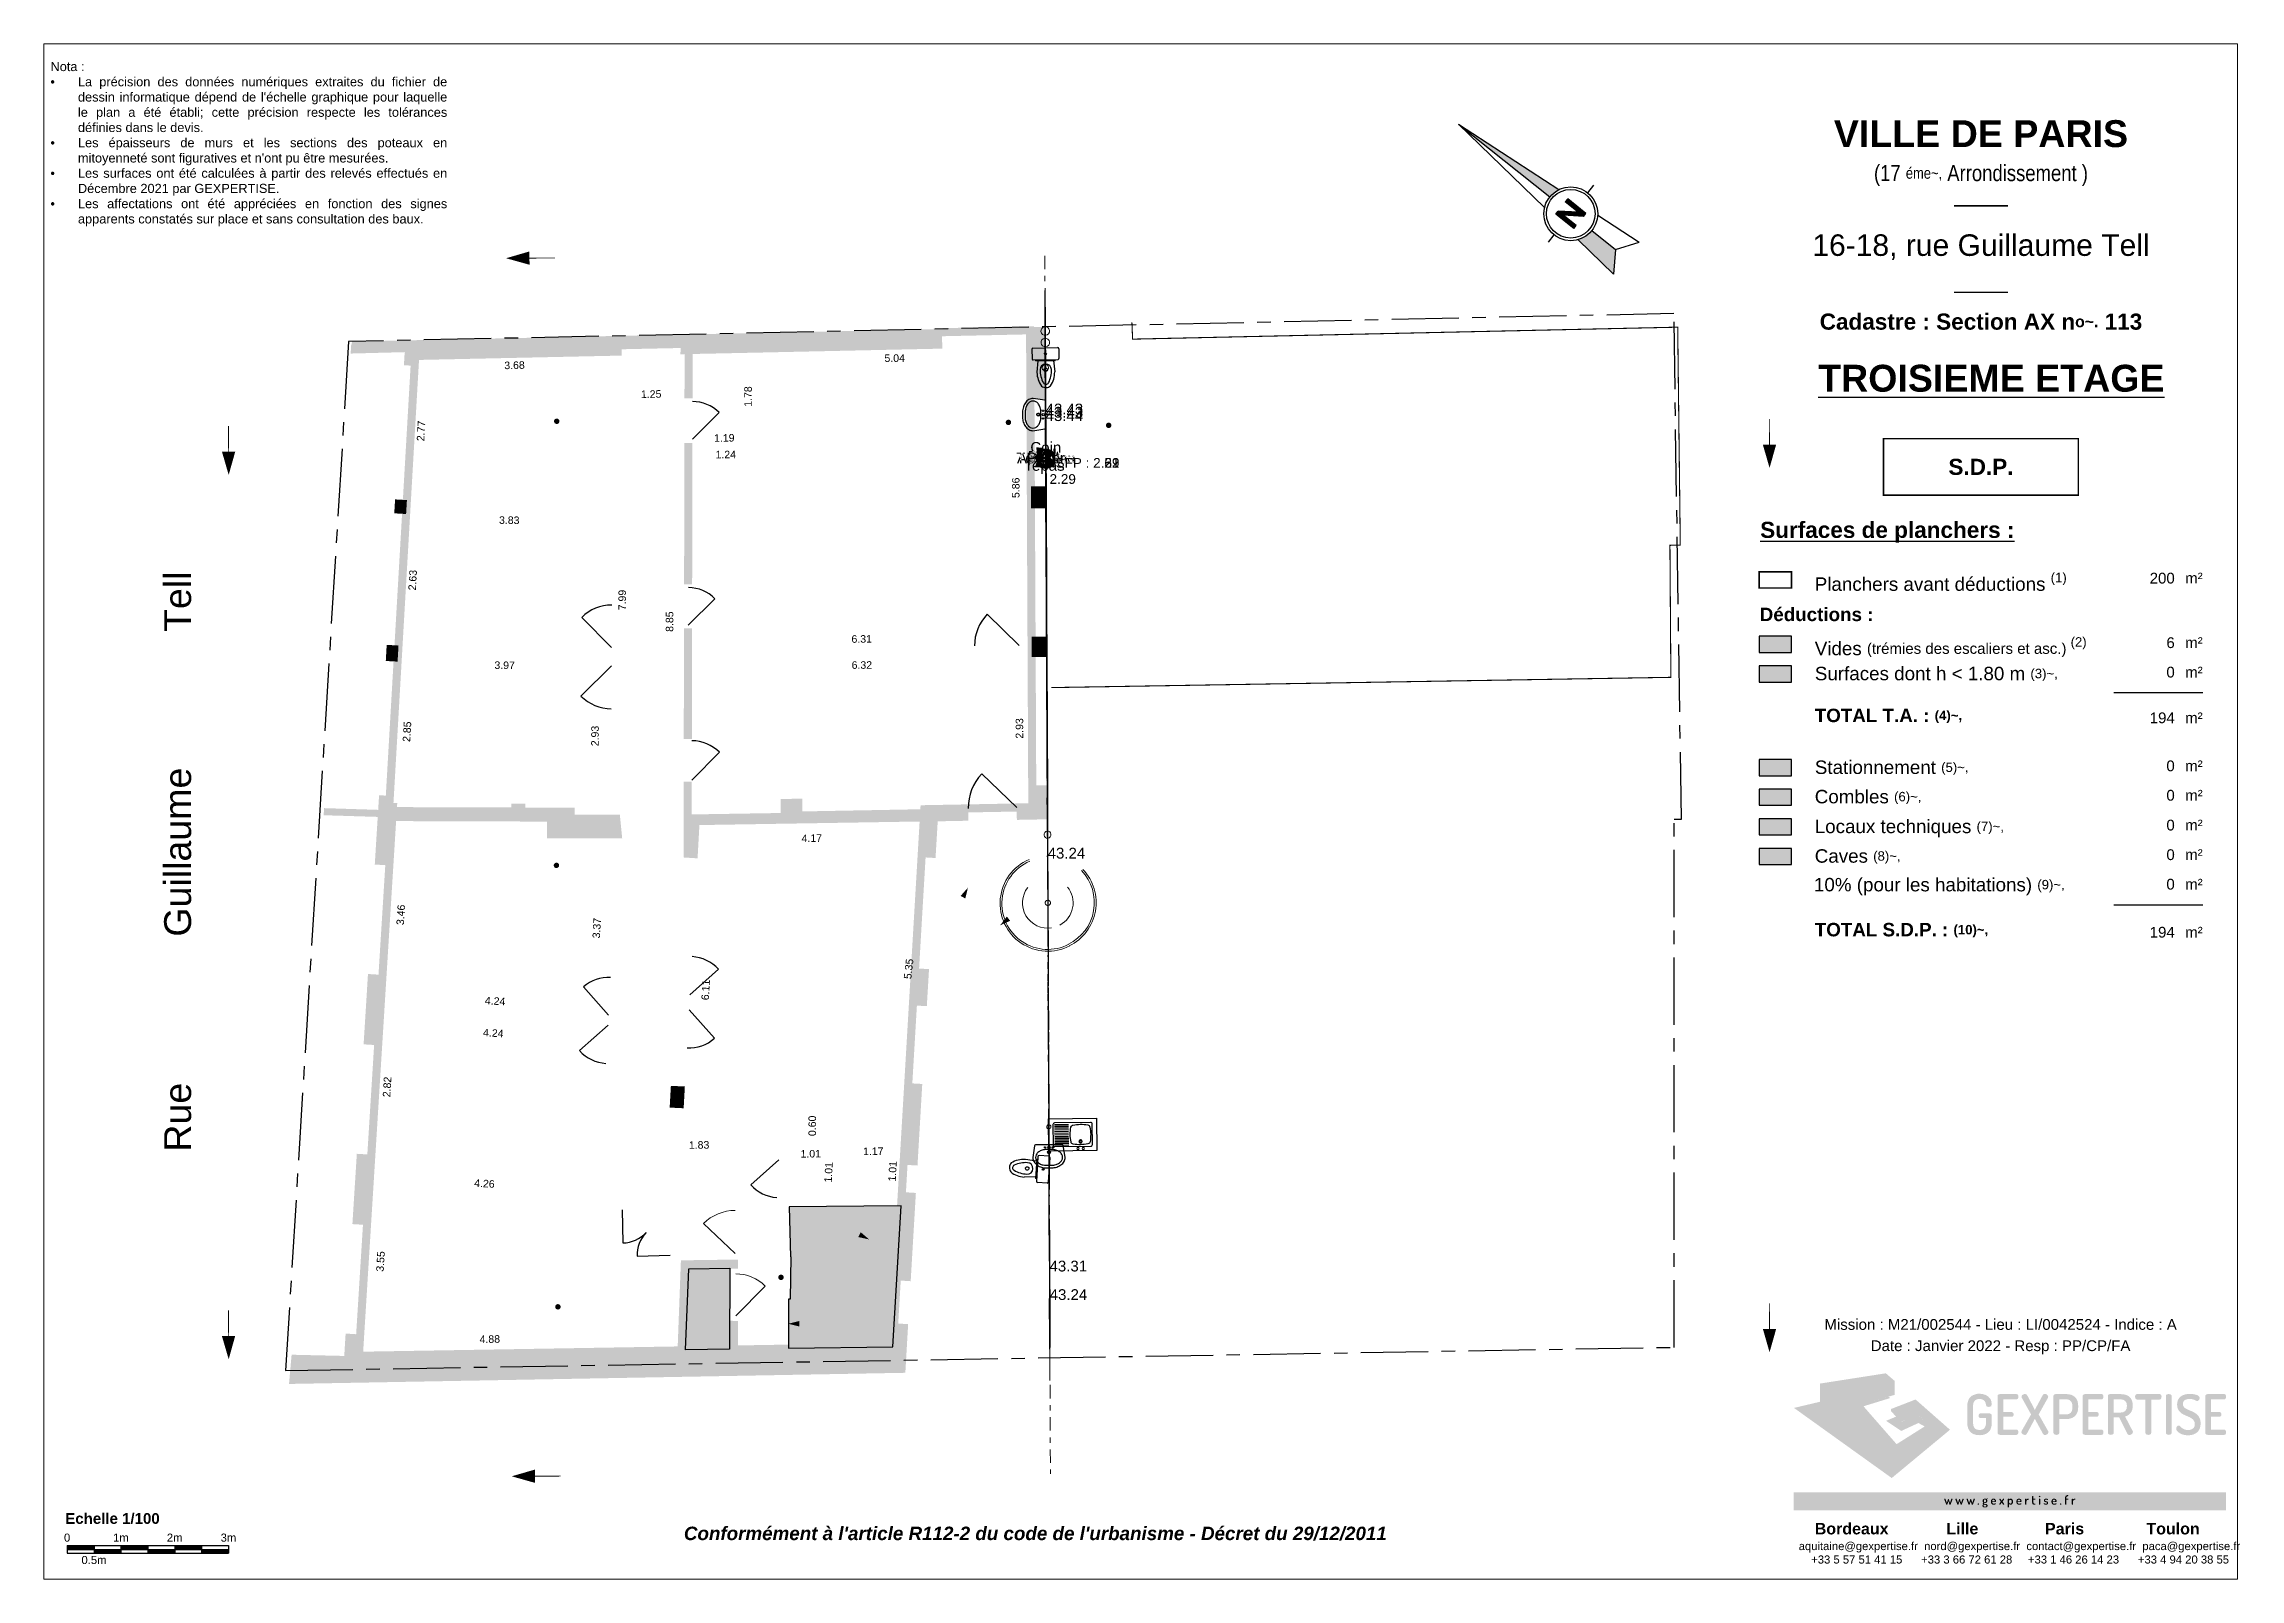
# Paper-space layout 'M21002544_E3_(SDP)' of a CAD drawing. Header units: metres. Extents: x 0.1 to 40.9, y 0.1 to 28.6.
# The model-space entities are those that its viewports show. They can reach past a viewport. Long polylines and large blocks are cut down to what shows.
import ezdxf
from ezdxf.enums import TextEntityAlignment as Align

# ---------------------------------------------------------------- set-up
doc = ezdxf.new("R2010")
doc.units = ezdxf.units.M
doc.header["$PDMODE"] = 32
doc.header["$PDSIZE"] = 0.02
for name, pattern in [('AXES', [2, 1.25, -0.25, 0.25, -0.25]), ('CACHE2', [0.1875, 0.125, -0.0625]), ('CENTER2', [1.125, 0.75, -0.125, 0.125, -0.125]), ('TIRETPT2', [0.5, 0.25, -0.125, 0, -0.125])]:
    doc.linetypes.add(name, pattern=pattern)
for name, color, linetype in [('GEX_BAT_allege', 161, 'Continuous'), ('GEX_BAT_cloison', 2, 'Continuous'), ('GEX_BAT_coffrage', 221, 'Continuous'), ('GEX_BAT_escalier_rampe', 6, 'Continuous'), ('GEX_BAT_fenetre', 4, 'Continuous'), ('GEX_BAT_gaine_tremie', 13, 'Continuous'), ('GEX_BAT_garde_corps', 181, 'Continuous'), ('GEX_BAT_linteau_cloison', 3, 'CACHE2'), ('GEX_BAT_linteau_mur', 6, 'CACHE2'), ('GEX_BAT_mur', 1, 'Continuous'), ('GEX_BAT_mur_bas', 150, 'Continuous'), ('GEX_BAT_placard', 21, 'Continuous'), ('GEX_BAT_toiture', 144, 'Continuous'), ('GEX_EQU_ascenseur', 132, 'Continuous'), ('GEX_MEP_cartouche', 7, 'Continuous'), ('GEX_MEP_cesure', 11, 'CENTER2'), ('GEX_MEP_trait_de_coupe', 21, 'TIRETPT2'), ('GEX_MEP_txt_cot_alti', 51, 'Continuous'), ('GEX_MEP_txt_cot_plani', 30, 'Continuous'), ('GEX_MEP_txt_design_annexe', 6, 'Continuous'), ('GEX_MEP_txt_design_commun', 3, 'Continuous'), ('GEX_MEP_txt_designation', 7, 'Continuous'), ('GEX_RES_bat_eau_pluviale', 171, 'Continuous')]:
    doc.layers.add(name, color=color, linetype=linetype)
for name, color, linetype, true_color in [('GEX_BAT_vu_projection', 7, 'Continuous', 0x666666), ('GEX_EDS_sdp_1-bureau', 1, 'AXES', 0xff0000), ('GEX_EDS_sdp_2-tremie', 7, 'Continuous', 0xffff7f), ('GEX_EQU_sanitaire', 9, 'Continuous', 0x808080), ('GEX_FON_limite_propriete', 1, 'AXES', 0xff0000), ('GEX_MEP_mur_pochage', 7, 'Continuous', 0x999999), ('GEX_MEP_ouvrant_porte', 9, 'Continuous', 0x808080)]:
    doc.layers.add(name, color=color, linetype=linetype, true_color=true_color)
doc.layers.add('GEX_MEP_fen_inv', color=1, linetype='Continuous', plot=False)
doc.styles.add('G100TXT-cote', font='swissl.ttf')
doc.styles.add('G100TXT-droit', font='swissl.ttf', dxfattribs={"height": 0.2})
doc.styles.add('G100TXT-droitG', font='swissb.ttf', dxfattribs={"height": 0.2})
doc.styles.add('G100TXT-italic', font='swissli.ttf')
doc.styles.add('G50TXT-droit', font='swissl.ttf', dxfattribs={"height": 0.15})
doc.styles.add('G50TXT-italic', font='swissli.ttf')
doc.dimstyles.new('G100COT-libre', dxfattribs={"dimtxt": 0.14, "dimasz": 0.18, "dimexe": 0.18, "dimexo": 0.2, "dimgap": 0.09, "dimtad": 0, "dimzin": 0, "dimdsep": 46, "dimtxsty": 'G100TXT-cote', "dimblk1": 'OBLIQUE', "dimblk2": 'OBLIQUE', "dimsah": 1, "dimcen": 0.09, "dimse1": 1, "dimse2": 1, "dimsd1": 1, "dimsd2": 1, "dimclrd": 252, "dimaunit": 2, "dimadec": 3, "dimazin": 0, "dimtfac": 1, "dimtix": 1, "dimtofl": 0, "dimtmove": 0, "dimatfit": 3, "dimldrblk": 'OBLIQUE', "dimfxl": 0.18, "dimtolj": 1, "dimtzin": 0, "dimarcsym": 0})

psp = doc.layouts.new('M21002544_E3_(SDP)')

# ---------------------------------------------------------------- texts
at = {"layer": 'GEX_MEP_cartouche', "style": 'G100TXT-droit'}
psp.add_text('Rue              Guillaume             Tell', height=0.5, rotation=90, dxfattribs=at).set_placement((2.579, 13.43), align=Align.MIDDLE)
at = {"layer": 'GEX_MEP_cartouche'}
for s, insert, char_height, width, attachment_point, style in [("\\pxi-3,l3,qj,t3;Nota :\\P{\\fSymbol|b0|i0|c2|p18;·^I}La précision des données numériques extraites du fichier de dessin informatique dépend de l'échelle graphique pour laquelle le plan a été établi; cette précision respecte les tolérances définies dans le devis.\\P{\\fSymbol|b0|i0|c2|p18;·^I}Les épaisseurs de murs et les sections des poteaux en mitoyenneté sont figuratives et n'ont pu être mesurées.\\P{\\fSymbol|b0|i0|c2|p18;·^I}Les surfaces ont été calculées à partir des relevés effectués en Décembre 2021 par GEXPERTISE.\\P{\\fSymbol|b0|i0|c2|p18;·^I}Les affectations ont été appréciées en fonction des signes apparents constatés sur place et sans consultation des baux. ", (0.225, 28.301), 0.17, 7.35595, 1, 'G100TXT-droit'), ('S.D.P.', (36.125, 20.769), 0.3, 1.27953, 5, 'G100TXT-droitG'), ('Mission : M21/002544 - Lieu : LI/0042524 - Indice : A ', (36.49, 4.82), 0.2, 6.67903, 5, 'G100TXT-droit'), ('Date : Janvier 2022 - Resp : PP/CP/FA', (36.49, 4.396), 0.2, 6.67903, 5, 'G100TXT-droit'), ("\\A1;\\pxt48,56;{\\fSwis721 Lt BT|b1|i1|c0|p34;Conformément à l'article R112-2 du code de l'urbanisme - Décret du 29/12/2011}", (18.54, 0.932), 0.25, 16.69594, 5, 'G100TXT-italic')]:
    psp.add_mtext(s, dxfattribs=dict(at, insert=insert, char_height=char_height, width=width, attachment_point=attachment_point, style=style))
at = {"layer": 'GEX_MEP_cartouche', "width": 10, "rotation": 360}
for s, insert, char_height, attachment_point, style in [('\\A1;VILLE DE PARIS\\P{\\fSwis721 Cn BT|b0|i0|c0|p34;\\H0.6x;(17 \\H0.7x;\\Séme~,;\\H1.4286x; Arrondissement )}', (36.125, 25.994), 0.5, 8, 'G100TXT-droitG'), ('16-18, rue Guillaume Tell', (36.125, 24.857), 0.4, 5, 'G100TXT-droit'), ('\\A1;Cadastre : Section AX n{\\H0.7x;\\So~.;} 113', (36.125, 23.622), 0.3, 2, 'G100TXT-droitG'), ('{\\LTROISIEME ETAGE}', (36.318, 22.669), 0.5, 2, 'G100TXT-droitG')]:
    psp.add_mtext(s, dxfattribs=dict(at, insert=insert, char_height=char_height, attachment_point=attachment_point, style=style))

msp = doc.modelspace()

# ---------------------------------------------------------------- texts
at = {"layer": 'GEX_MEP_trait_de_coupe', "lineweight": 20, "insert": (1648240.504, 8187355.121), "char_height": 0.35, "attachment_point": 5, "rotation": 308.3969, "line_spacing_factor": 1.186636, "style": 'G50TXT-droit'}
msp.add_mtext("B'", dxfattribs=at)
at = {"layer": 'GEX_MEP_trait_de_coupe', "linetype": 'Continuous', "lineweight": 0, "insert": (1648240.504, 8187355.121), "char_height": 0.35, "attachment_point": 5, "line_spacing_factor": 1.186636}
for s, rotation, style in [("C'", 38.3969, 'G100TXT-droit'), ("A'", 308.3969, 'G50TXT-droit'), ('A', 308.3969, 'G100TXT-droit'), ('C', 38.3969, 'G100TXT-droit')]:
    msp.add_mtext(s, dxfattribs=dict(at, rotation=rotation, style=style))
at = {"layer": 'GEX_MEP_trait_de_coupe', "linetype": 'Continuous', "lineweight": 20, "insert": (1648240.504, 8187355.121), "char_height": 0.35, "attachment_point": 5, "rotation": 308.3969, "line_spacing_factor": 1.186636, "style": 'G100TXT-droit'}
msp.add_mtext('B', dxfattribs=at)
at = {"layer": 'GEX_MEP_txt_cot_alti', "style": 'G50TXT-italic'}
for s, p in [('43.44', (1648241.043, 8187355.549)), ('43.43', (1648241.093, 8187355.588)), ('43.43', (1648241.14, 8187355.625)), ('43.24', (1648234.667, 8187350.494)), ('43.31', (1648228.649, 8187345.723)), ('43.24', (1648228.234, 8187345.394))]:
    msp.add_text(s, height=0.2, rotation=308.143, dxfattribs=at).set_placement(p)
at = {"layer": 'GEX_MEP_txt_cot_alti', "insert": (1648240.504, 8187355.121), "char_height": 0.18, "width": 2.0042, "attachment_point": 1, "rotation": 308.143, "style": 'G100TXT-italic'}
for s in ['HSFP :\\P 2.29', 'HSFP : 2.31', 'HSFP : 2.62', 'HSFP : 2.32', 'HSFP : 2.29', 'HSFP : 2.52']:
    msp.add_mtext(s, dxfattribs=at)
at = {"layer": 'GEX_MEP_txt_design_annexe', "lineweight": 20, "insert": (1648240.504, 8187355.121), "char_height": 0.2, "width": 1.022, "attachment_point": 5, "rotation": 308.143, "style": 'G100TXT-droit'}
msp.add_mtext('Terrasse', dxfattribs=at)
at = {"layer": 'GEX_MEP_txt_design_commun', "lineweight": 20, "insert": (1648240.504, 8187355.121), "char_height": 0.2, "width": 1.022, "attachment_point": 5, "rotation": 308.143, "style": 'G100TXT-droit'}
for s in ['Palier', 'Asc.']:
    msp.add_mtext(s, dxfattribs=at)
at = {"layer": 'GEX_MEP_txt_designation', "insert": (1648240.504, 8187355.121), "char_height": 0.2, "width": 0.82014, "attachment_point": 5, "rotation": 308.143, "style": 'G100TXT-droit'}
for s in ['Archives', 'Coin repas', ' Bureau', 'Bureau', 'Bureau', 'Bureau', 'Bureau', 'Bureau', 'Bureau', 'Bureau', 'Dégt.', 'W.C.']:
    msp.add_mtext(s, dxfattribs=at)
at = {"layer": 'GEX_MEP_txt_designation', "lineweight": 20, "insert": (1648240.504, 8187355.121), "char_height": 0.2, "width": 0.82014, "attachment_point": 5, "rotation": 308.143, "style": 'G100TXT-droit'}
msp.add_mtext('W.C.', dxfattribs=at)

# ---------------------------------------------------------------- blocks, each defined once
blk = doc.blocks.new('LOGO GEXPERTISE')
at = {"layer": 'GEX_MEP_cartouche', "true_color": 0xde0736}
h = blk.add_hatch(color=242, dxfattribs=at)
h.dxf.hatch_style = 2
h.paths.add_polyline_path([(-0.07022, 0.03625), (-0.08246, 0.03434), (-0.06912, 0.01677), (-0.05829, 0.02575), (-0.06469, 0.03138), (-0.06925, 0.02961), (-0.06734, 0.02766), (-0.06449, 0.02904), (-0.06217, 0.02689), (-0.06822, 0.02307), (-0.07696, 0.03307), (-0.0686, 0.03485)])
at = {"layer": 'GEX_MEP_cartouche', "true_color": 0x951825}
h = blk.add_hatch(color=244, dxfattribs=at)
h.dxf.hatch_style = 2
h.paths.add_polyline_path([(-0.08245, 0.03039), (-0.06912, 0.01677), (-0.08246, 0.03434)])
h = blk.add_hatch(color=244, dxfattribs=at)
h.dxf.hatch_style = 2
h.paths.add_polyline_path([(-0.0686, 0.03224), (-0.0686, 0.03485), (-0.07696, 0.03307), (-0.07464, 0.03041)])
at = {"layer": 'GEX_MEP_cartouche', "true_color": 0xd6d6d6}
h = blk.add_hatch(color=254, dxfattribs=at)
h.dxf.hatch_style = 2
h.paths.add_polyline_path([(-0.0873, 0.02981), (-0.06912, 0.01677), (-0.08245, 0.03039), (-0.08245, 0.03096)])
h = blk.add_hatch(color=254, dxfattribs=at)
h.dxf.hatch_style = 2
h.paths.add_polyline_path([(-0.07438, 0.03011), (-0.06937, 0.03166), (-0.06977, 0.03188), (-0.07464, 0.03041)])
h = blk.add_hatch(color=254, dxfattribs=at)
h.dxf.hatch_style = 2
h.paths.add_polyline_path([(-0.06301, 0.02637), (-0.06417, 0.027), (-0.06736, 0.02553), (-0.07017, 0.02741), (-0.0683, 0.0282), (-0.06733, 0.02721), (-0.06449, 0.02864), (-0.06225, 0.02684)])
at = {"layer": 'GEX_MEP_cartouche', "true_color": 0x951825}
h = blk.add_hatch(color=244, dxfattribs=at)
h.dxf.hatch_style = 2
h.paths.add_polyline_path([(-0.06449, 0.02904), (-0.06734, 0.02766), (-0.06925, 0.02961), (-0.06925, 0.02918), (-0.06734, 0.02721), (-0.06448, 0.02864), (-0.06225, 0.02684), (-0.06217, 0.02689)])
at = {"layer": 'GEX_MEP_cartouche'}
h = blk.add_hatch(color=256, dxfattribs=at)
edge = h.paths.add_edge_path()
edge.add_arc((-0.05087, 0.02841), 0.000376, 68.8195, 90.8756, ccw=False)
edge.add_arc((-0.05085, 0.02847), 0.000311, 41.4119, 68.058, ccw=False)
edge.add_arc((-0.0509, 0.02843), 0.000374, 19.4214, 41.4979, ccw=False)
edge.add_arc((-0.05095, 0.02842), 0.000424, -0.5506, 18.8976, ccw=False)
edge.add_line((-0.05052, 0.02841), (-0.05052, 0.02705))
edge.add_line((-0.05052, 0.02705), (-0.05054, 0.0267))
edge.add_line((-0.05054, 0.0267), (-0.05057, 0.02643))
edge.add_line((-0.05057, 0.02643), (-0.05065, 0.02611))
edge.add_line((-0.05065, 0.02611), (-0.05076, 0.02583))
edge.add_line((-0.05076, 0.02583), (-0.05089, 0.02559))
edge.add_line((-0.05089, 0.02559), (-0.05105, 0.02539))
edge.add_line((-0.05105, 0.02539), (-0.05129, 0.02518))
edge.add_line((-0.05129, 0.02518), (-0.05157, 0.02501))
edge.add_line((-0.05157, 0.02501), (-0.05192, 0.02487))
edge.add_line((-0.05192, 0.02487), (-0.05222, 0.02479))
edge.add_line((-0.05222, 0.02479), (-0.05244, 0.02476))
edge.add_line((-0.05244, 0.02476), (-0.0527, 0.02474))
edge.add_line((-0.0527, 0.02474), (-0.05297, 0.02475))
edge.add_line((-0.05297, 0.02475), (-0.05331, 0.02478))
edge.add_line((-0.05331, 0.02478), (-0.05348, 0.02481))
edge.add_line((-0.05348, 0.02481), (-0.05389, 0.02494))
edge.add_line((-0.05389, 0.02494), (-0.0541, 0.02505))
edge.add_line((-0.0541, 0.02505), (-0.05437, 0.02523))
edge.add_line((-0.05437, 0.02523), (-0.05459, 0.02544))
edge.add_line((-0.05459, 0.02544), (-0.0548, 0.02576))
edge.add_line((-0.0548, 0.02576), (-0.05494, 0.02611))
edge.add_line((-0.05494, 0.02611), (-0.05504, 0.02655))
edge.add_line((-0.05504, 0.02655), (-0.05507, 0.02687))
edge.add_line((-0.05507, 0.02687), (-0.05507, 0.02705))
edge.add_line((-0.05507, 0.02705), (-0.05507, 0.03013))
edge.add_arc((-0.05089, 0.03014), 0.00418, 176.1747, 180.0607, ccw=False)
edge.add_arc((-0.05176, 0.0302), 0.00331, 169.8712, 176.247, ccw=False)
edge.add_arc((-0.05247, 0.03033), 0.00259, 163.0889, 169.8465, ccw=False)
edge.add_arc((-0.05295, 0.03047), 0.00208, 154.3374, 163.1141, ccw=False)
edge.add_arc((-0.05324, 0.03061), 0.00177, 146.4632, 154.2711, ccw=False)
edge.add_arc((-0.05335, 0.03068), 0.00163, 140.9276, 146.4184, ccw=False)
edge.add_arc((-0.0534, 0.03072), 0.00157, 132.1687, 140.9276, ccw=False)
edge.add_arc((-0.0531, 0.03039), 0.00202, 120.0002, 132.2187, ccw=False)
edge.add_arc((-0.05307, 0.03034), 0.00208, 112.125, 119.9655, ccw=False)
edge.add_arc((-0.05298, 0.03012), 0.00231, 102.7659, 112.0561, ccw=False)
edge.add_arc((-0.0529, 0.02978), 0.00267, 97.3405, 102.8233, ccw=False)
edge.add_arc((-0.05286, 0.02944), 0.00301, 93.5682, 97.3645, ccw=False)
edge.add_arc((-0.05283, 0.02899), 0.00346, 89.0231, 93.5344, ccw=False)
edge.add_arc((-0.05282, 0.02881), 0.00364, 85.5907, 89.1586, ccw=False)
edge.add_arc((-0.0528, 0.02918), 0.00326, 82.4883, 85.578, ccw=False)
edge.add_arc((-0.05276, 0.02947), 0.00297, 78.9925, 82.4913, ccw=False)
edge.add_arc((-0.05269, 0.02979), 0.00264, 72.2786, 79.0459, ccw=False)
edge.add_arc((-0.05261, 0.03006), 0.00236, 66.0835, 72.2476, ccw=False)
edge.add_arc((-0.05254, 0.03021), 0.0022, 59.3851, 66.0744, ccw=False)
edge.add_arc((-0.05251, 0.03027), 0.00213, 52.6228, 59.3688, ccw=False)
edge.add_arc((-0.05239, 0.03042), 0.00193, 43.589, 52.7759, ccw=False)
edge.add_arc((-0.05222, 0.03058), 0.00171, 35.8499, 43.5109, ccw=False)
edge.add_arc((-0.05215, 0.03063), 0.00162, 29.5283, 35.816, ccw=False)
edge.add_arc((-0.05217, 0.03063), 0.00163, 16.5629, 29.4689, ccw=False)
edge.add_arc((-0.05235, 0.03057), 0.00182, 7.4973, 16.546, ccw=False)
edge.add_arc((-0.05267, 0.03053), 0.00214, -0.9429, 7.4841, ccw=False)
edge.add_arc((-0.0514, 0.0305), 0.000877, 345.6959, 359.5548, ccw=False)
edge.add_arc((-0.0509, 0.03037), 0.000363, 314.5534, 346.6447, ccw=False)
edge.add_arc((-0.0509, 0.0304), 0.000381, 288.7853, 310.8745, ccw=False)
edge.add_arc((-0.05101, 0.03073), 0.000726, 273.5342, 288.76, ccw=False)
edge.add_arc((-0.05106, 0.0313), 0.0013, 263.4905, 274.1978, ccw=False)
edge.add_arc((-0.05112, 0.03075), 0.000745, 252.3438, 263.4295, ccw=False)
edge.add_arc((-0.05122, 0.03044), 0.000416, 232.3048, 252.7158, ccw=False)
edge.add_arc((-0.0513, 0.03034), 0.000295, 206.1692, 231.7695, ccw=False)
edge.add_arc((-0.05123, 0.03036), 0.00037, 180.3861, 205.0824, ccw=False)
edge.add_line((-0.0516, 0.03036), (-0.05162, 0.03054))
edge.add_line((-0.05162, 0.03054), (-0.05165, 0.03068))
edge.add_line((-0.05165, 0.03068), (-0.05173, 0.03089))
edge.add_line((-0.05173, 0.03089), (-0.05181, 0.03103))
edge.add_line((-0.05181, 0.03103), (-0.0519, 0.03114))
edge.add_line((-0.0519, 0.03114), (-0.05203, 0.03126))
edge.add_line((-0.05203, 0.03126), (-0.05232, 0.0314))
edge.add_line((-0.05232, 0.0314), (-0.05248, 0.03144))
edge.add_line((-0.05248, 0.03144), (-0.05262, 0.03146))
edge.add_line((-0.05262, 0.03146), (-0.05282, 0.03147))
edge.add_line((-0.05282, 0.03147), (-0.05306, 0.03145))
edge.add_line((-0.05306, 0.03145), (-0.0533, 0.0314))
edge.add_line((-0.0533, 0.0314), (-0.0535, 0.0313))
edge.add_line((-0.0535, 0.0313), (-0.05364, 0.0312))
edge.add_line((-0.05364, 0.0312), (-0.05376, 0.03105))
edge.add_line((-0.05376, 0.03105), (-0.05386, 0.03088))
edge.add_line((-0.05386, 0.03088), (-0.05392, 0.03073))
edge.add_line((-0.05392, 0.03073), (-0.05396, 0.03053))
edge.add_line((-0.05396, 0.03053), (-0.05399, 0.03034))
edge.add_line((-0.05399, 0.03034), (-0.054, 0.03013))
edge.add_line((-0.054, 0.03013), (-0.054, 0.02705))
edge.add_arc((-0.05154, 0.02704), 0.00245, 179.7549, 187.5303)
edge.add_line((-0.05397, 0.02672), (-0.05396, 0.02664))
edge.add_arc((-0.05243, 0.02691), 0.00156, 190.1125, 198.1962)
edge.add_arc((-0.05277, 0.0268), 0.00119, 198.1971, 208.1949)
edge.add_arc((-0.05298, 0.02669), 0.000958, 208.1702, 223.1865)
edge.add_arc((-0.05303, 0.02664), 0.00089, 223.3898, 236.9807)
edge.add_arc((-0.05297, 0.02676), 0.00102, 237.2516, 253.3616)
edge.add_arc((-0.05287, 0.02706), 0.00134, 253.1895, 261.9656)
edge.add_arc((-0.05282, 0.02745), 0.00173, 261.9145, 268.2084)
edge.add_arc((-0.0528, 0.0276), 0.00188, 267.9638, 275.2226)
edge.add_arc((-0.05277, 0.02718), 0.00147, 275.2833, 282.5209)
edge.add_arc((-0.05269, 0.02688), 0.00115, 282.3632, 295.9299)
edge.add_arc((-0.05263, 0.02674), 0.000998, 296.1506, 303.6632)
edge.add_arc((-0.05261, 0.02671), 0.000967, 303.6879, 311.9069)
edge.add_arc((-0.0526, 0.0267), 0.000945, 311.7781, 325.3062)
edge.add_arc((-0.0527, 0.02676), 0.00106, 325.5262, 337.4111)
edge.add_arc((-0.05301, 0.02689), 0.0014, 337.4834, 348.0394)
edge.add_line((-0.05164, 0.0266), (-0.05161, 0.02678))
edge.add_line((-0.05161, 0.02678), (-0.0516, 0.02706))
edge.add_line((-0.0516, 0.02706), (-0.0516, 0.02741))
edge.add_line((-0.0516, 0.02741), (-0.0516, 0.02792))
edge.add_line((-0.0516, 0.02792), (-0.05262, 0.02792))
edge.add_line((-0.05262, 0.02792), (-0.05265, 0.02792))
edge.add_line((-0.05265, 0.02792), (-0.0527, 0.02792))
edge.add_line((-0.0527, 0.02792), (-0.05276, 0.02795))
edge.add_line((-0.05276, 0.02795), (-0.05282, 0.02799))
edge.add_line((-0.05282, 0.02799), (-0.05287, 0.02804))
edge.add_line((-0.05287, 0.02804), (-0.0529, 0.02809))
edge.add_line((-0.0529, 0.02809), (-0.05293, 0.02815))
edge.add_line((-0.05293, 0.02815), (-0.05295, 0.02824))
edge.add_line((-0.05295, 0.02824), (-0.05296, 0.02835))
edge.add_line((-0.05296, 0.02835), (-0.05296, 0.02839))
edge.add_line((-0.05296, 0.02839), (-0.05294, 0.0285))
edge.add_line((-0.05294, 0.0285), (-0.05292, 0.02858))
edge.add_line((-0.05292, 0.02858), (-0.05287, 0.02865))
edge.add_line((-0.05287, 0.02865), (-0.05276, 0.02875))
edge.add_line((-0.05276, 0.02875), (-0.05269, 0.02878))
edge.add_line((-0.05269, 0.02878), (-0.05262, 0.02879))
edge.add_line((-0.05262, 0.02879), (-0.05088, 0.02879))
h = blk.add_hatch(color=256, dxfattribs=at)
edge = h.paths.add_edge_path()
edge.add_spline(control_points=[(-0.04646, 0.02859), (-0.04646, 0.02871), (-0.04649, 0.02882), (-0.04655, 0.02891)], knot_values=[12, 12, 12, 12, 13, 13, 13, 13], degree=3, periodic=0)
edge.add_spline(control_points=[(-0.04655, 0.02891), (-0.04662, 0.02899), (-0.0467, 0.02904), (-0.04681, 0.02904)], knot_values=[11, 11, 11, 11, 12, 12, 12, 12], degree=3, periodic=0)
edge.add_spline(control_points=[(-0.04681, 0.02904), (-0.04681, 0.02904), (-0.04837, 0.02904), (-0.04837, 0.02904)], knot_values=[10.000072, 10.000072, 10.000072, 10.000072, 11, 11, 11, 11], degree=3, periodic=0)
edge.add_spline(control_points=[(-0.04837, 0.02904), (-0.04837, 0.02904), (-0.04837, 0.03141), (-0.04837, 0.03141)], knot_values=[9.000072, 9.000072, 9.000072, 9.000072, 9.999928, 9.999928, 9.999928, 9.999928], degree=3, periodic=0)
edge.add_spline(control_points=[(-0.04837, 0.03141), (-0.04837, 0.03141), (-0.04592, 0.03141), (-0.04592, 0.03141)], knot_values=[8, 8, 8, 8, 8.999928, 8.999928, 8.999928, 8.999928], degree=3, periodic=0)
edge.add_spline(control_points=[(-0.04592, 0.03141), (-0.04581, 0.03141), (-0.04573, 0.03146), (-0.04566, 0.03155)], knot_values=[7, 7, 7, 7, 8, 8, 8, 8], degree=3, periodic=0)
edge.add_spline(control_points=[(-0.04566, 0.03155), (-0.0456, 0.03165), (-0.04557, 0.03177), (-0.04557, 0.03191)], knot_values=[6, 6, 6, 6, 7, 7, 7, 7], degree=3, periodic=0)
edge.add_spline(control_points=[(-0.04557, 0.03191), (-0.04557, 0.03203), (-0.0456, 0.03214), (-0.04566, 0.03224)], knot_values=[5, 5, 5, 5, 6, 6, 6, 6], degree=3, periodic=0)
edge.add_spline(control_points=[(-0.04566, 0.03224), (-0.04572, 0.03234), (-0.04581, 0.03238), (-0.04592, 0.03238)], knot_values=[4, 4, 4, 4, 5, 5, 5, 5], degree=3, periodic=0)
edge.add_spline(control_points=[(-0.04592, 0.03238), (-0.04592, 0.03238), (-0.04897, 0.03238), (-0.04897, 0.03238)], knot_values=[3, 3, 3, 3, 4, 4, 4, 4], degree=3, periodic=0)
edge.add_spline(control_points=[(-0.04897, 0.03238), (-0.0491, 0.03238), (-0.04921, 0.03235), (-0.0493, 0.03229)], knot_values=[2, 2, 2, 2, 3, 3, 3, 3], degree=3, periodic=0)
edge.add_spline(control_points=[(-0.0493, 0.03229), (-0.0494, 0.03222), (-0.04945, 0.03213), (-0.04945, 0.03202)], knot_values=[1, 1, 1, 1, 2, 2, 2, 2], degree=3, periodic=0)
edge.add_spline(control_points=[(-0.04945, 0.03202), (-0.04945, 0.03202), (-0.04945, 0.02517), (-0.04945, 0.02517)], knot_values=[0, 0, 0, 0, 1, 1, 1, 1], degree=3, periodic=0)
edge.add_spline(control_points=[(-0.04945, 0.02517), (-0.04945, 0.02506), (-0.0494, 0.02497), (-0.0493, 0.0249)], knot_values=[24, 24, 24, 24, 25, 25, 25, 25], degree=3, periodic=0)
edge.add_spline(control_points=[(-0.0493, 0.0249), (-0.04921, 0.02484), (-0.0491, 0.0248), (-0.04897, 0.0248)], knot_values=[23, 23, 23, 23, 24, 24, 24, 24], degree=3, periodic=0)
edge.add_spline(control_points=[(-0.04897, 0.0248), (-0.04897, 0.0248), (-0.04592, 0.0248), (-0.04592, 0.0248)], knot_values=[22, 22, 22, 22, 23, 23, 23, 23], degree=3, periodic=0)
edge.add_spline(control_points=[(-0.04592, 0.0248), (-0.04581, 0.0248), (-0.04572, 0.02485), (-0.04566, 0.02495), (-0.0456, 0.02505), (-0.04557, 0.02516), (-0.04557, 0.02528)], knot_values=[20, 20, 20, 20, 21, 21, 21, 22, 22, 22, 22], degree=3, periodic=0)
edge.add_spline(control_points=[(-0.04557, 0.02528), (-0.04557, 0.02542), (-0.0456, 0.02554), (-0.04566, 0.02563)], knot_values=[19, 19, 19, 19, 20, 20, 20, 20], degree=3, periodic=0)
edge.add_spline(control_points=[(-0.04566, 0.02563), (-0.04573, 0.02573), (-0.04581, 0.02578), (-0.04592, 0.02578)], knot_values=[18, 18, 18, 18, 19, 19, 19, 19], degree=3, periodic=0)
edge.add_spline(control_points=[(-0.04592, 0.02578), (-0.04592, 0.02578), (-0.04837, 0.02578), (-0.04837, 0.02578)], knot_values=[17.000072, 17.000072, 17.000072, 17.000072, 18, 18, 18, 18], degree=3, periodic=0)
edge.add_spline(control_points=[(-0.04837, 0.02578), (-0.04837, 0.02578), (-0.04837, 0.02816), (-0.04837, 0.02816)], knot_values=[16.000072, 16.000072, 16.000072, 16.000072, 16.999928, 16.999928, 16.999928, 16.999928], degree=3, periodic=0)
edge.add_spline(control_points=[(-0.04837, 0.02816), (-0.04837, 0.02816), (-0.04681, 0.02816), (-0.04681, 0.02816)], knot_values=[15, 15, 15, 15, 15.999928, 15.999928, 15.999928, 15.999928], degree=3, periodic=0)
edge.add_spline(control_points=[(-0.04681, 0.02816), (-0.0467, 0.02816), (-0.04661, 0.02821), (-0.04655, 0.02829)], knot_values=[14, 14, 14, 14, 15, 15, 15, 15], degree=3, periodic=0)
edge.add_spline(control_points=[(-0.04655, 0.02829), (-0.04649, 0.02838), (-0.04646, 0.02848), (-0.04646, 0.02859)], knot_values=[13, 13, 13, 13, 14, 14, 14, 14], degree=3, periodic=0)
h = blk.add_hatch(color=256, dxfattribs=at)
edge = h.paths.add_edge_path()
edge.add_line((-0.0439, 0.0321), (-0.04251, 0.02945))
edge.add_line((-0.04251, 0.02945), (-0.04109, 0.0321))
edge.add_arc((-0.04038, 0.03179), 0.00078, 145.3179, 155.8934, ccw=False)
edge.add_arc((-0.04058, 0.03192), 0.000533, 134.7188, 145.1386, ccw=False)
edge.add_arc((-0.04066, 0.03201), 0.000417, 123.4527, 134.6474, ccw=False)
edge.add_arc((-0.04069, 0.03205), 0.000365, 106.928, 123.4129, ccw=False)
edge.add_arc((-0.04069, 0.03203), 0.000382, 93.6837, 106.7614, ccw=False)
edge.add_arc((-0.04068, 0.0317), 0.000713, 83.849, 92.7563, ccw=False)
edge.add_arc((-0.04068, 0.03165), 0.000766, 76.313, 84.0457, ccw=False)
edge.add_arc((-0.04069, 0.03163), 0.000787, 66.0464, 76.2597, ccw=False)
edge.add_arc((-0.04073, 0.03154), 0.00089, 55.6721, 65.9777, ccw=False)
edge.add_arc((-0.04057, 0.03176), 0.00061, 42.2054, 56.1156, ccw=False)
edge.add_arc((-0.04041, 0.0319), 0.000402, 20.3162, 42.225, ccw=False)
edge.add_arc((-0.04038, 0.03192), 0.000366, 0.7984, 19.7364, ccw=False)
edge.add_arc((-0.04045, 0.03192), 0.00043, -14.1671, 0.729, ccw=False)
edge.add_arc((-0.0406, 0.03196), 0.000594, 336.4902, 345.9616, ccw=False)
edge.add_arc((-0.04079, 0.03204), 0.000801, 330.749, 336.6105, ccw=False)
edge.add_line((-0.0401, 0.03165), (-0.0418, 0.0286))
edge.add_line((-0.0418, 0.0286), (-0.04005, 0.02553))
edge.add_arc((-0.04099, 0.02506), 0.00106, 19.1589, 26.4377, ccw=False)
edge.add_arc((-0.04039, 0.02527), 0.000419, 10.4425, 18.894, ccw=False)
edge.add_arc((-0.04026, 0.0253), 0.000281, -7.6232, 8.6927, ccw=False)
edge.add_arc((-0.04036, 0.02531), 0.000382, 343.1569, 353.5724, ccw=False)
edge.add_arc((-0.04037, 0.02532), 0.000399, 329.1694, 343.0249, ccw=False)
edge.add_arc((-0.04043, 0.02535), 0.00047, 319.8246, 329.1815, ccw=False)
edge.add_arc((-0.04052, 0.02543), 0.000584, 311.8245, 319.8054, ccw=False)
edge.add_arc((-0.04063, 0.02555), 0.000753, 304.8855, 311.8191, ccw=False)
edge.add_arc((-0.04078, 0.02575), 0.001, 299.1769, 305.4217, ccw=False)
edge.add_arc((-0.04072, 0.02563), 0.000862, 291.0407, 299.1934, ccw=False)
edge.add_arc((-0.04068, 0.02554), 0.00077, 282.9493, 291.0005, ccw=False)
edge.add_arc((-0.04067, 0.02551), 0.000735, 277.2029, 282.9112, ccw=False)
edge.add_arc((-0.04067, 0.0255), 0.00073, 272.471, 277.1937, ccw=False)
edge.add_arc((-0.04067, 0.02518), 0.000406, 261.6559, 273.7175, ccw=False)
edge.add_arc((-0.04068, 0.02508), 0.000307, 250.2665, 261.0184, ccw=False)
edge.add_arc((-0.04068, 0.02508), 0.000306, 239.1568, 250.1918, ccw=False)
edge.add_arc((-0.04066, 0.02511), 0.000343, 227.6455, 239.0463, ccw=False)
edge.add_arc((-0.04059, 0.02518), 0.00044, 216.0673, 227.5013, ccw=False)
edge.add_arc((-0.04048, 0.02526), 0.000576, 210.997, 216.2669, ccw=False)
edge.add_line((-0.04098, 0.02497), (-0.04099, 0.02498))
edge.add_line((-0.04099, 0.02498), (-0.04251, 0.02778))
edge.add_line((-0.04251, 0.02778), (-0.04399, 0.02502))
edge.add_arc((-0.04461, 0.02537), 0.000718, 319.7788, 330.8839, ccw=False)
edge.add_arc((-0.0444, 0.02519), 0.000435, 302.6768, 319.925, ccw=False)
edge.add_arc((-0.04433, 0.02509), 0.000315, 282.2743, 302.3145, ccw=False)
edge.add_arc((-0.04433, 0.02509), 0.000314, 269.8124, 282.0198, ccw=False)
edge.add_arc((-0.04433, 0.02546), 0.000691, 255.2217, 269.8983, ccw=False)
edge.add_arc((-0.0443, 0.02558), 0.000809, 242.0485, 255.0814, ccw=False)
edge.add_arc((-0.0442, 0.02577), 0.00102, 234.5903, 242.1573, ccw=False)
edge.add_arc((-0.04439, 0.02552), 0.000712, 225.0023, 235.2166, ccw=False)
edge.add_arc((-0.04453, 0.02538), 0.000512, 213.3833, 224.9428, ccw=False)
edge.add_arc((-0.04463, 0.02531), 0.00039, 179.8724, 213.6718, ccw=False)
edge.add_arc((-0.04463, 0.02531), 0.000392, 162.4228, 179.1083, ccw=False)
edge.add_arc((-0.04432, 0.02521), 0.000716, 153.61, 162.7379, ccw=False)
edge.add_line((-0.04496, 0.02553), (-0.04321, 0.0286))
edge.add_line((-0.04321, 0.0286), (-0.04491, 0.03165))
edge.add_arc((-0.04431, 0.03199), 0.000692, 196.3053, 209.8472, ccw=False)
edge.add_arc((-0.04453, 0.03192), 0.000455, 183.0218, 195.9764, ccw=False)
edge.add_arc((-0.04461, 0.03192), 0.000381, 169.1159, 182.7965, ccw=False)
edge.add_arc((-0.04462, 0.03192), 0.000365, 149.0863, 168.8945, ccw=False)
edge.add_arc((-0.04453, 0.03186), 0.000474, 130.9828, 148.6926, ccw=False)
edge.add_arc((-0.04435, 0.03165), 0.000749, 119.4927, 131.0956, ccw=False)
edge.add_arc((-0.04431, 0.03159), 0.000825, 107.5554, 120.0554, ccw=False)
edge.add_arc((-0.04431, 0.03162), 0.0008, 95.5784, 107.4501, ccw=False)
edge.add_arc((-0.04432, 0.03165), 0.000767, 87.9494, 95.7818, ccw=False)
edge.add_arc((-0.04431, 0.03207), 0.000348, 61.5751, 86.7272, ccw=False)
edge.add_arc((-0.04435, 0.03199), 0.000438, 44.7197, 61.3178, ccw=False)
edge.add_arc((-0.04451, 0.03183), 0.000665, 33.0953, 44.783, ccw=False)
edge.add_arc((-0.04478, 0.03165), 0.000981, 27.3984, 33.3623, ccw=False)
edge.add_line((-0.0439, 0.0321), (-0.04251, 0.02945))
edge.add_line((-0.04251, 0.02945), (-0.0439, 0.0321))
h = blk.add_hatch(color=256, dxfattribs=at)
edge = h.paths.add_edge_path()
edge.add_spline(control_points=[(-0.03506, 0.02828), (-0.03465, 0.02865), (-0.03444, 0.02923), (-0.03444, 0.03002)], knot_values=[7, 7, 7, 7, 8, 8, 8, 8], degree=3, periodic=0)
edge.add_spline(control_points=[(-0.03444, 0.03002), (-0.03444, 0.03002), (-0.03444, 0.0301), (-0.03444, 0.0301)], knot_values=[6, 6, 6, 6, 7, 7, 7, 7], degree=3, periodic=0)
edge.add_spline(control_points=[(-0.03444, 0.0301), (-0.03444, 0.03089), (-0.03464, 0.03147), (-0.03504, 0.03183)], knot_values=[5, 5, 5, 5, 6, 6, 6, 6], degree=3, periodic=0)
edge.add_spline(control_points=[(-0.03504, 0.03183), (-0.03544, 0.0322), (-0.03598, 0.03238), (-0.03666, 0.03238)], knot_values=[4, 4, 4, 4, 5, 5, 5, 5], degree=3, periodic=0)
edge.add_spline(control_points=[(-0.03666, 0.03238), (-0.03666, 0.03238), (-0.03863, 0.03238), (-0.03863, 0.03238)], knot_values=[3, 3, 3, 3, 4, 4, 4, 4], degree=3, periodic=0)
edge.add_spline(control_points=[(-0.03863, 0.03238), (-0.03875, 0.03238), (-0.03885, 0.03235), (-0.03893, 0.03228)], knot_values=[2, 2, 2, 2, 3, 3, 3, 3], degree=3, periodic=0)
edge.add_spline(control_points=[(-0.03893, 0.03228), (-0.03901, 0.03221), (-0.03905, 0.03213), (-0.03905, 0.03203)], knot_values=[1, 1, 1, 1, 2, 2, 2, 2], degree=3, periodic=0)
edge.add_spline(control_points=[(-0.03905, 0.03203), (-0.03905, 0.03203), (-0.03905, 0.02517), (-0.03905, 0.02517)], knot_values=[0, 0, 0, 0, 1, 1, 1, 1], degree=3, periodic=0)
edge.add_spline(control_points=[(-0.03905, 0.02517), (-0.03905, 0.02506), (-0.03899, 0.02497), (-0.03888, 0.0249)], knot_values=[14, 14, 14, 14, 15, 15, 15, 15], degree=3, periodic=0)
edge.add_spline(control_points=[(-0.03888, 0.0249), (-0.03878, 0.02484), (-0.03865, 0.0248), (-0.03851, 0.0248)], knot_values=[13, 13, 13, 13, 14, 14, 14, 14], degree=3, periodic=0)
edge.add_spline(control_points=[(-0.03851, 0.0248), (-0.03836, 0.0248), (-0.03824, 0.02484), (-0.03813, 0.0249)], knot_values=[12, 12, 12, 12, 13, 13, 13, 13], degree=3, periodic=0)
edge.add_spline(control_points=[(-0.03813, 0.0249), (-0.03803, 0.02497), (-0.03797, 0.02506), (-0.03797, 0.02517)], knot_values=[11, 11, 11, 11, 12, 12, 12, 12], degree=3, periodic=0)
edge.add_spline(control_points=[(-0.03797, 0.02517), (-0.03797, 0.02517), (-0.03797, 0.02773), (-0.03797, 0.02773)], knot_values=[10.000072, 10.000072, 10.000072, 10.000072, 10.99999, 10.99999, 10.99999, 10.99999], degree=3, periodic=0)
edge.add_spline(control_points=[(-0.03797, 0.02773), (-0.03797, 0.02773), (-0.03672, 0.02773), (-0.03672, 0.02773)], knot_values=[9, 9, 9, 9, 9.999928, 9.999928, 9.999928, 9.999928], degree=3, periodic=0)
edge.add_spline(control_points=[(-0.03672, 0.02773), (-0.03603, 0.02773), (-0.03548, 0.02791), (-0.03506, 0.02828)], knot_values=[8, 8, 8, 8, 9, 9, 9, 9], degree=3, periodic=0)
edge = h.paths.add_edge_path(flags=16)
edge.add_spline(control_points=[(-0.03551, 0.03007), (-0.03551, 0.03052), (-0.03562, 0.03086), (-0.03583, 0.03108), (-0.03603, 0.0313), (-0.03633, 0.03141), (-0.03672, 0.03141)], knot_values=[4, 4, 4, 4, 5, 5, 5, 6, 6, 6, 6], degree=3, periodic=0)
edge.add_spline(control_points=[(-0.03672, 0.03141), (-0.03672, 0.03141), (-0.03797, 0.03141), (-0.03797, 0.03141)], knot_values=[6, 6, 6, 6, 6.999928, 6.999928, 6.999928, 6.999928], degree=3, periodic=0)
edge.add_spline(control_points=[(-0.03797, 0.03141), (-0.03797, 0.03141), (-0.03797, 0.0286), (-0.03797, 0.0286)], knot_values=[7.000072, 7.000072, 7.000072, 7.000072, 7.999928, 7.999928, 7.999928, 7.999928], degree=3, periodic=0)
edge.add_spline(control_points=[(-0.03797, 0.0286), (-0.03797, 0.0286), (-0.03672, 0.0286), (-0.03672, 0.0286)], knot_values=[0.000072, 0.000072, 0.000072, 0.000072, 1, 1, 1, 1], degree=3, periodic=0)
edge.add_spline(control_points=[(-0.03672, 0.0286), (-0.03633, 0.0286), (-0.03603, 0.02871), (-0.03583, 0.02894), (-0.03562, 0.02916), (-0.03551, 0.0295), (-0.03551, 0.02995)], knot_values=[1, 1, 1, 1, 2, 2, 2, 3, 3, 3, 3], degree=3, periodic=0)
edge.add_spline(control_points=[(-0.03551, 0.02995), (-0.03551, 0.02995), (-0.03551, 0.03007), (-0.03551, 0.03007)], knot_values=[3, 3, 3, 3, 4, 4, 4, 4], degree=3, periodic=0)
h = blk.add_hatch(color=256, dxfattribs=at)
edge = h.paths.add_edge_path()
edge.add_spline(control_points=[(-0.03063, 0.02859), (-0.03063, 0.02871), (-0.03067, 0.02882), (-0.03073, 0.02891)], knot_values=[12, 12, 12, 12, 13, 13, 13, 13], degree=3, periodic=0)
edge.add_spline(control_points=[(-0.03073, 0.02891), (-0.0308, 0.02899), (-0.03088, 0.02904), (-0.03099, 0.02904)], knot_values=[11, 11, 11, 11, 12, 12, 12, 12], degree=3, periodic=0)
edge.add_spline(control_points=[(-0.03099, 0.02904), (-0.03099, 0.02904), (-0.03255, 0.02904), (-0.03255, 0.02904)], knot_values=[10.000072, 10.000072, 10.000072, 10.000072, 11, 11, 11, 11], degree=3, periodic=0)
edge.add_spline(control_points=[(-0.03255, 0.02904), (-0.03255, 0.02904), (-0.03255, 0.03141), (-0.03255, 0.03141)], knot_values=[9.000072, 9.000072, 9.000072, 9.000072, 9.999928, 9.999928, 9.999928, 9.999928], degree=3, periodic=0)
edge.add_spline(control_points=[(-0.03255, 0.03141), (-0.03255, 0.03141), (-0.0301, 0.03141), (-0.0301, 0.03141)], knot_values=[8, 8, 8, 8, 8.999928, 8.999928, 8.999928, 8.999928], degree=3, periodic=0)
edge.add_spline(control_points=[(-0.0301, 0.03141), (-0.02999, 0.03141), (-0.02991, 0.03146), (-0.02984, 0.03155)], knot_values=[7, 7, 7, 7, 8, 8, 8, 8], degree=3, periodic=0)
edge.add_spline(control_points=[(-0.02984, 0.03155), (-0.02978, 0.03165), (-0.02974, 0.03177), (-0.02974, 0.03191)], knot_values=[6, 6, 6, 6, 7, 7, 7, 7], degree=3, periodic=0)
edge.add_spline(control_points=[(-0.02974, 0.03191), (-0.02974, 0.03203), (-0.02977, 0.03214), (-0.02984, 0.03224)], knot_values=[5, 5, 5, 5, 6, 6, 6, 6], degree=3, periodic=0)
edge.add_spline(control_points=[(-0.02984, 0.03224), (-0.0299, 0.03234), (-0.02999, 0.03238), (-0.0301, 0.03238)], knot_values=[4, 4, 4, 4, 5, 5, 5, 5], degree=3, periodic=0)
edge.add_spline(control_points=[(-0.0301, 0.03238), (-0.0301, 0.03238), (-0.03315, 0.03238), (-0.03315, 0.03238)], knot_values=[3, 3, 3, 3, 4, 4, 4, 4], degree=3, periodic=0)
edge.add_spline(control_points=[(-0.03315, 0.03238), (-0.03328, 0.03238), (-0.03339, 0.03235), (-0.03348, 0.03229)], knot_values=[2, 2, 2, 2, 3, 3, 3, 3], degree=3, periodic=0)
edge.add_spline(control_points=[(-0.03348, 0.03229), (-0.03358, 0.03222), (-0.03362, 0.03213), (-0.03362, 0.03202)], knot_values=[1, 1, 1, 1, 2, 2, 2, 2], degree=3, periodic=0)
edge.add_spline(control_points=[(-0.03362, 0.03202), (-0.03362, 0.03202), (-0.03362, 0.02517), (-0.03362, 0.02517)], knot_values=[0, 0, 0, 0, 1, 1, 1, 1], degree=3, periodic=0)
edge.add_spline(control_points=[(-0.03362, 0.02517), (-0.03362, 0.02506), (-0.03358, 0.02497), (-0.03348, 0.0249)], knot_values=[24, 24, 24, 24, 25, 25, 25, 25], degree=3, periodic=0)
edge.add_spline(control_points=[(-0.03348, 0.0249), (-0.03339, 0.02484), (-0.03328, 0.0248), (-0.03315, 0.0248)], knot_values=[23, 23, 23, 23, 24, 24, 24, 24], degree=3, periodic=0)
edge.add_spline(control_points=[(-0.03315, 0.0248), (-0.03315, 0.0248), (-0.0301, 0.0248), (-0.0301, 0.0248)], knot_values=[22, 22, 22, 22, 23, 23, 23, 23], degree=3, periodic=0)
edge.add_spline(control_points=[(-0.0301, 0.0248), (-0.02999, 0.0248), (-0.0299, 0.02485), (-0.02984, 0.02495), (-0.02977, 0.02505), (-0.02974, 0.02516), (-0.02974, 0.02528)], knot_values=[20, 20, 20, 20, 21, 21, 21, 22, 22, 22, 22], degree=3, periodic=0)
edge.add_spline(control_points=[(-0.02974, 0.02528), (-0.02974, 0.02542), (-0.02978, 0.02554), (-0.02984, 0.02563)], knot_values=[19, 19, 19, 19, 20, 20, 20, 20], degree=3, periodic=0)
edge.add_spline(control_points=[(-0.02984, 0.02563), (-0.02991, 0.02573), (-0.02999, 0.02578), (-0.0301, 0.02578)], knot_values=[18, 18, 18, 18, 19, 19, 19, 19], degree=3, periodic=0)
edge.add_spline(control_points=[(-0.0301, 0.02578), (-0.0301, 0.02578), (-0.03255, 0.02578), (-0.03255, 0.02578)], knot_values=[17.000072, 17.000072, 17.000072, 17.000072, 18, 18, 18, 18], degree=3, periodic=0)
edge.add_spline(control_points=[(-0.03255, 0.02578), (-0.03255, 0.02578), (-0.03255, 0.02816), (-0.03255, 0.02816)], knot_values=[16.000072, 16.000072, 16.000072, 16.000072, 16.999928, 16.999928, 16.999928, 16.999928], degree=3, periodic=0)
edge.add_spline(control_points=[(-0.03255, 0.02816), (-0.03255, 0.02816), (-0.03099, 0.02816), (-0.03099, 0.02816)], knot_values=[15, 15, 15, 15, 15.999928, 15.999928, 15.999928, 15.999928], degree=3, periodic=0)
edge.add_spline(control_points=[(-0.03099, 0.02816), (-0.03087, 0.02816), (-0.03079, 0.02821), (-0.03073, 0.02829)], knot_values=[14, 14, 14, 14, 15, 15, 15, 15], degree=3, periodic=0)
edge.add_spline(control_points=[(-0.03073, 0.02829), (-0.03067, 0.02838), (-0.03063, 0.02848), (-0.03063, 0.02859)], knot_values=[13, 13, 13, 13, 14, 14, 14, 14], degree=3, periodic=0)
h = blk.add_hatch(color=256, dxfattribs=at)
edge = h.paths.add_edge_path()
edge.add_spline(control_points=[(-0.02469, 0.02889), (-0.02443, 0.02923), (-0.0243, 0.02968), (-0.0243, 0.03027)], knot_values=[5, 5, 5, 5, 6, 6, 6, 6], degree=3, periodic=0)
edge.add_spline(control_points=[(-0.0243, 0.03027), (-0.0243, 0.03168), (-0.02508, 0.03238), (-0.02663, 0.03238)], knot_values=[4, 4, 4, 4, 5, 5, 5, 5], degree=3, periodic=0)
edge.add_spline(control_points=[(-0.02663, 0.03238), (-0.02663, 0.03238), (-0.02856, 0.03238), (-0.02856, 0.03238)], knot_values=[3, 3, 3, 3, 4, 4, 4, 4], degree=3, periodic=0)
edge.add_spline(control_points=[(-0.02856, 0.03238), (-0.02866, 0.03238), (-0.02874, 0.03235), (-0.02881, 0.03228)], knot_values=[2, 2, 2, 2, 3, 3, 3, 3], degree=3, periodic=0)
edge.add_spline(control_points=[(-0.02881, 0.03228), (-0.02888, 0.03221), (-0.02891, 0.03213), (-0.02891, 0.03203)], knot_values=[1, 1, 1, 1, 2, 2, 2, 2], degree=3, periodic=0)
edge.add_spline(control_points=[(-0.02891, 0.03203), (-0.02891, 0.03203), (-0.02891, 0.02517), (-0.02891, 0.02517)], knot_values=[0, 0, 0, 0, 1, 1, 1, 1], degree=3, periodic=0)
edge.add_spline(control_points=[(-0.02891, 0.02517), (-0.02891, 0.02506), (-0.02886, 0.02497), (-0.02875, 0.0249)], knot_values=[18, 18, 18, 18, 19, 19, 19, 19], degree=3, periodic=0)
edge.add_spline(control_points=[(-0.02875, 0.0249), (-0.02865, 0.02484), (-0.02853, 0.0248), (-0.02838, 0.0248)], knot_values=[17, 17, 17, 17, 18, 18, 18, 18], degree=3, periodic=0)
edge.add_spline(control_points=[(-0.02838, 0.0248), (-0.02824, 0.0248), (-0.02811, 0.02484), (-0.028, 0.0249), (-0.0279, 0.02497), (-0.02785, 0.02506), (-0.02785, 0.02517)], knot_values=[15, 15, 15, 15, 16, 16, 16, 17, 17, 17, 17], degree=3, periodic=0)
edge.add_spline(control_points=[(-0.02785, 0.02517), (-0.02785, 0.02517), (-0.02785, 0.02807), (-0.02785, 0.02807)], knot_values=[14.000072, 14.000072, 14.000072, 14.000072, 15, 15, 15, 15], degree=3, periodic=0)
edge.add_spline(control_points=[(-0.02785, 0.02807), (-0.02785, 0.02807), (-0.02682, 0.02807), (-0.02682, 0.02807)], knot_values=[13.000072, 13.000072, 13.000072, 13.000072, 13.999928, 13.999928, 13.999928, 13.999928], degree=3, periodic=0)
edge.add_spline(control_points=[(-0.02682, 0.02807), (-0.02682, 0.02807), (-0.02535, 0.0251), (-0.02535, 0.0251)], knot_values=[12.000077, 12.000077, 12.000077, 12.000077, 12.999928, 12.999928, 12.999928, 12.999928], degree=3, periodic=0)
edge.add_spline(control_points=[(-0.02535, 0.0251), (-0.02524, 0.02488), (-0.0251, 0.02477), (-0.02492, 0.02477)], knot_values=[11, 11, 11, 11, 12, 12, 12, 12], degree=3, periodic=0)
edge.add_spline(control_points=[(-0.02492, 0.02477), (-0.02476, 0.02477), (-0.02462, 0.02483), (-0.02448, 0.02495)], knot_values=[10, 10, 10, 10, 11, 11, 11, 11], degree=3, periodic=0)
edge.add_spline(control_points=[(-0.02448, 0.02495), (-0.02434, 0.02507), (-0.02427, 0.0252), (-0.02427, 0.02534)], knot_values=[9, 9, 9, 9, 10, 10, 10, 10], degree=3, periodic=0)
edge.add_spline(control_points=[(-0.02427, 0.02534), (-0.02427, 0.02539), (-0.02429, 0.02544), (-0.02431, 0.02549)], knot_values=[8, 8, 8, 8, 9, 9, 9, 9], degree=3, periodic=0)
edge.add_spline(control_points=[(-0.02431, 0.02549), (-0.02431, 0.02549), (-0.02573, 0.02822), (-0.02573, 0.02822)], knot_values=[7.00008, 7.00008, 7.00008, 7.00008, 8, 8, 8, 8], degree=3, periodic=0)
edge.add_spline(control_points=[(-0.02573, 0.02822), (-0.02529, 0.02833), (-0.02494, 0.02856), (-0.02469, 0.02889)], knot_values=[6, 6, 6, 6, 7, 7, 7, 7], degree=3, periodic=0)
edge = h.paths.add_edge_path(flags=16)
edge.add_spline(control_points=[(-0.02538, 0.03018), (-0.02538, 0.031), (-0.02579, 0.03141), (-0.02663, 0.03141)], knot_values=[2, 2, 2, 2, 3, 3, 3, 3], degree=3, periodic=0)
edge.add_spline(control_points=[(-0.02663, 0.03141), (-0.02663, 0.03141), (-0.02785, 0.03141), (-0.02785, 0.03141)], knot_values=[3, 3, 3, 3, 3.999928, 3.999928, 3.999928, 3.999928], degree=3, periodic=0)
edge.add_spline(control_points=[(-0.02785, 0.03141), (-0.02785, 0.03141), (-0.02785, 0.02894), (-0.02785, 0.02894)], knot_values=[4.000072, 4.000072, 4.000072, 4.000072, 4.999928, 4.999928, 4.999928, 4.999928], degree=3, periodic=0)
edge.add_spline(control_points=[(-0.02785, 0.02894), (-0.02785, 0.02894), (-0.02663, 0.02894), (-0.02663, 0.02894)], knot_values=[0.000072, 0.000072, 0.000072, 0.000072, 1, 1, 1, 1], degree=3, periodic=0)
edge.add_spline(control_points=[(-0.02663, 0.02894), (-0.02579, 0.02894), (-0.02538, 0.02935), (-0.02538, 0.03018)], knot_values=[1, 1, 1, 1, 2, 2, 2, 2], degree=3, periodic=0)
h = blk.add_hatch(color=256, dxfattribs=at)
edge = h.paths.add_edge_path()
edge.add_spline(control_points=[(-0.02087, 0.02517), (-0.02087, 0.02517), (-0.02087, 0.03137), (-0.02087, 0.03137)], knot_values=[8.000072, 8.000072, 8.000072, 8.000072, 9, 9, 9, 9], degree=3, periodic=0)
edge.add_spline(control_points=[(-0.02087, 0.03137), (-0.02087, 0.03137), (-0.01931, 0.03137), (-0.01931, 0.03137)], knot_values=[7, 7, 7, 7, 7.999928, 7.999928, 7.999928, 7.999928], degree=3, periodic=0)
edge.add_spline(control_points=[(-0.01931, 0.03137), (-0.0192, 0.03137), (-0.01911, 0.03142), (-0.01905, 0.03152)], knot_values=[6, 6, 6, 6, 7, 7, 7, 7], degree=3, periodic=0)
edge.add_spline(control_points=[(-0.01905, 0.03152), (-0.01899, 0.03162), (-0.01895, 0.03175), (-0.01895, 0.03189)], knot_values=[5, 5, 5, 5, 6, 6, 6, 6], degree=3, periodic=0)
edge.add_spline(control_points=[(-0.01895, 0.03189), (-0.01895, 0.03202), (-0.01898, 0.03214), (-0.01904, 0.03224)], knot_values=[4, 4, 4, 4, 5, 5, 5, 5], degree=3, periodic=0)
edge.add_spline(control_points=[(-0.01904, 0.03224), (-0.01911, 0.03234), (-0.01919, 0.03238), (-0.01931, 0.03238)], knot_values=[3, 3, 3, 3, 4, 4, 4, 4], degree=3, periodic=0)
edge.add_spline(control_points=[(-0.01931, 0.03238), (-0.01931, 0.03238), (-0.02351, 0.03238), (-0.02351, 0.03238)], knot_values=[2, 2, 2, 2, 3, 3, 3, 3], degree=3, periodic=0)
edge.add_spline(control_points=[(-0.02351, 0.03238), (-0.02363, 0.03238), (-0.02371, 0.03233), (-0.02377, 0.03223)], knot_values=[1, 1, 1, 1, 2, 2, 2, 2], degree=3, periodic=0)
edge.add_spline(control_points=[(-0.02377, 0.03223), (-0.02384, 0.03213), (-0.02387, 0.03201), (-0.02387, 0.03188)], knot_values=[0, 0, 0, 0, 1, 1, 1, 1], degree=3, periodic=0)
edge.add_spline(control_points=[(-0.02387, 0.03188), (-0.02387, 0.03174), (-0.02383, 0.03162), (-0.02377, 0.03152)], knot_values=[16, 16, 16, 16, 17, 17, 17, 17], degree=3, periodic=0)
edge.add_spline(control_points=[(-0.02377, 0.03152), (-0.02371, 0.03142), (-0.02362, 0.03137), (-0.02351, 0.03137)], knot_values=[15, 15, 15, 15, 16, 16, 16, 16], degree=3, periodic=0)
edge.add_spline(control_points=[(-0.02351, 0.03137), (-0.02351, 0.03137), (-0.02194, 0.03137), (-0.02194, 0.03137)], knot_values=[14.000072, 14.000072, 14.000072, 14.000072, 15, 15, 15, 15], degree=3, periodic=0)
edge.add_spline(control_points=[(-0.02194, 0.03137), (-0.02194, 0.03137), (-0.02194, 0.02517), (-0.02194, 0.02517)], knot_values=[13, 13, 13, 13, 13.999928, 13.999928, 13.999928, 13.999928], degree=3, periodic=0)
edge.add_spline(control_points=[(-0.02194, 0.02517), (-0.02194, 0.02506), (-0.02189, 0.02497), (-0.02178, 0.0249)], knot_values=[12, 12, 12, 12, 13, 13, 13, 13], degree=3, periodic=0)
edge.add_spline(control_points=[(-0.02178, 0.0249), (-0.02168, 0.02484), (-0.02155, 0.0248), (-0.0214, 0.0248)], knot_values=[11, 11, 11, 11, 12, 12, 12, 12], degree=3, periodic=0)
edge.add_spline(control_points=[(-0.0214, 0.0248), (-0.02126, 0.0248), (-0.02114, 0.02484), (-0.02103, 0.0249)], knot_values=[10, 10, 10, 10, 11, 11, 11, 11], degree=3, periodic=0)
edge.add_spline(control_points=[(-0.02103, 0.0249), (-0.02092, 0.02497), (-0.02087, 0.02506), (-0.02087, 0.02517)], knot_values=[9, 9, 9, 9, 10, 10, 10, 10], degree=3, periodic=0)
h = blk.add_hatch(color=256, dxfattribs=at)
edge = h.paths.add_edge_path()
edge.add_spline(control_points=[(-0.01707, 0.02517), (-0.01707, 0.02517), (-0.01707, 0.03203), (-0.01707, 0.03203)], knot_values=[5, 5, 5, 5, 6, 6, 6, 6], degree=3, periodic=0)
edge.add_spline(control_points=[(-0.01707, 0.03203), (-0.01707, 0.03215), (-0.01712, 0.03224), (-0.01723, 0.0323)], knot_values=[4, 4, 4, 4, 5, 5, 5, 5], degree=3, periodic=0)
edge.add_spline(control_points=[(-0.01723, 0.0323), (-0.01733, 0.03236), (-0.01746, 0.03238), (-0.01761, 0.03238)], knot_values=[3, 3, 3, 3, 4, 4, 4, 4], degree=3, periodic=0)
edge.add_spline(control_points=[(-0.01761, 0.03238), (-0.01775, 0.03238), (-0.01788, 0.03236), (-0.01799, 0.0323)], knot_values=[2, 2, 2, 2, 3, 3, 3, 3], degree=3, periodic=0)
edge.add_spline(control_points=[(-0.01799, 0.0323), (-0.01809, 0.03224), (-0.01814, 0.03215), (-0.01814, 0.03203)], knot_values=[1, 1, 1, 1, 2, 2, 2, 2], degree=3, periodic=0)
edge.add_spline(control_points=[(-0.01814, 0.03203), (-0.01814, 0.03203), (-0.01814, 0.02517), (-0.01814, 0.02517)], knot_values=[0, 0, 0, 0, 1, 1, 1, 1], degree=3, periodic=0)
edge.add_spline(control_points=[(-0.01814, 0.02517), (-0.01814, 0.02506), (-0.01809, 0.02497), (-0.01798, 0.0249)], knot_values=[9, 9, 9, 9, 10, 10, 10, 10], degree=3, periodic=0)
edge.add_spline(control_points=[(-0.01798, 0.0249), (-0.01787, 0.02484), (-0.01775, 0.0248), (-0.01761, 0.0248)], knot_values=[8, 8, 8, 8, 9, 9, 9, 9], degree=3, periodic=0)
edge.add_spline(control_points=[(-0.01761, 0.0248), (-0.01746, 0.0248), (-0.01733, 0.02484), (-0.01723, 0.0249)], knot_values=[7, 7, 7, 7, 8, 8, 8, 8], degree=3, periodic=0)
edge.add_spline(control_points=[(-0.01723, 0.0249), (-0.01712, 0.02497), (-0.01707, 0.02506), (-0.01707, 0.02517)], knot_values=[6, 6, 6, 6, 7, 7, 7, 7], degree=3, periodic=0)
h = blk.add_hatch(color=256, dxfattribs=at)
edge = h.paths.add_edge_path()
edge.add_spline(control_points=[(-0.01498, 0.03053), (-0.01498, 0.03085), (-0.01486, 0.03109), (-0.01463, 0.03125)], knot_values=[27, 27, 27, 27, 28, 28, 28, 28], degree=3, periodic=0)
edge.add_spline(control_points=[(-0.01463, 0.03125), (-0.0144, 0.0314), (-0.01409, 0.03148), (-0.01371, 0.03148)], knot_values=[26, 26, 26, 26, 27, 27, 27, 27], degree=3, periodic=0)
edge.add_spline(control_points=[(-0.01371, 0.03148), (-0.01346, 0.03148), (-0.01324, 0.03145), (-0.01305, 0.03138)], knot_values=[25, 25, 25, 25, 26, 26, 26, 26], degree=3, periodic=0)
edge.add_spline(control_points=[(-0.01305, 0.03138), (-0.01285, 0.03132), (-0.0127, 0.03125), (-0.01258, 0.03119)], knot_values=[24, 24, 24, 24, 25, 25, 25, 25], degree=3, periodic=0)
edge.add_spline(control_points=[(-0.01258, 0.03119), (-0.01247, 0.03112), (-0.01238, 0.03109), (-0.01231, 0.03109)], knot_values=[23, 23, 23, 23, 24, 24, 24, 24], degree=3, periodic=0)
edge.add_spline(control_points=[(-0.01231, 0.03109), (-0.01218, 0.03109), (-0.01207, 0.03115), (-0.01199, 0.03128), (-0.01191, 0.03142), (-0.01187, 0.03155), (-0.01187, 0.03168), (-0.01187, 0.03181), (-0.01193, 0.03192), (-0.01206, 0.03203)], knot_values=[20, 20, 20, 20, 21, 21, 21, 22, 22, 22, 23, 23, 23, 23], degree=3, periodic=0)
edge.add_spline(control_points=[(-0.01206, 0.03203), (-0.01219, 0.03213), (-0.01235, 0.03221), (-0.01254, 0.03226)], knot_values=[19, 19, 19, 19, 20, 20, 20, 20], degree=3, periodic=0)
edge.add_spline(control_points=[(-0.01254, 0.03226), (-0.01274, 0.03232), (-0.01294, 0.03236), (-0.01314, 0.03238)], knot_values=[18, 18, 18, 18, 19, 19, 19, 19], degree=3, periodic=0)
edge.add_spline(control_points=[(-0.01314, 0.03238), (-0.01334, 0.0324), (-0.01353, 0.03242), (-0.01371, 0.03242)], knot_values=[17, 17, 17, 17, 18, 18, 18, 18], degree=3, periodic=0)
edge.add_spline(control_points=[(-0.01371, 0.03242), (-0.014, 0.03242), (-0.01428, 0.03238), (-0.01453, 0.03232)], knot_values=[16, 16, 16, 16, 17, 17, 17, 17], degree=3, periodic=0)
edge.add_spline(control_points=[(-0.01453, 0.03232), (-0.01479, 0.03225), (-0.01504, 0.03215), (-0.01528, 0.032)], knot_values=[15, 15, 15, 15, 16, 16, 16, 16], degree=3, periodic=0)
edge.add_spline(control_points=[(-0.01528, 0.032), (-0.01552, 0.03186), (-0.0157, 0.03165), (-0.01584, 0.03138)], knot_values=[14, 14, 14, 14, 15, 15, 15, 15], degree=3, periodic=0)
edge.add_spline(control_points=[(-0.01584, 0.03138), (-0.01598, 0.03111), (-0.01605, 0.03079), (-0.01605, 0.03043)], knot_values=[13, 13, 13, 13, 14, 14, 14, 14], degree=3, periodic=0)
edge.add_spline(control_points=[(-0.01605, 0.03043), (-0.01605, 0.02997), (-0.01594, 0.02959), (-0.01571, 0.02928)], knot_values=[12, 12, 12, 12, 13, 13, 13, 13], degree=3, periodic=0)
edge.add_spline(control_points=[(-0.01571, 0.02928), (-0.01548, 0.02898), (-0.01521, 0.02875), (-0.01488, 0.02859)], knot_values=[11, 11, 11, 11, 12, 12, 12, 12], degree=3, periodic=0)
edge.add_spline(control_points=[(-0.01488, 0.02859), (-0.01456, 0.02844), (-0.01424, 0.0283), (-0.01392, 0.02817)], knot_values=[10, 10, 10, 10, 11, 11, 11, 11], degree=3, periodic=0)
edge.add_spline(control_points=[(-0.01392, 0.02817), (-0.0136, 0.02804), (-0.01332, 0.02786), (-0.0131, 0.02764)], knot_values=[9, 9, 9, 9, 10, 10, 10, 10], degree=3, periodic=0)
edge.add_spline(control_points=[(-0.0131, 0.02764), (-0.01287, 0.02741), (-0.01276, 0.02714), (-0.01276, 0.0268)], knot_values=[8, 8, 8, 8, 9, 9, 9, 9], degree=3, periodic=0)
edge.add_spline(control_points=[(-0.01276, 0.0268), (-0.01276, 0.02644), (-0.01287, 0.02617), (-0.01311, 0.02598)], knot_values=[7, 7, 7, 7, 8, 8, 8, 8], degree=3, periodic=0)
edge.add_spline(control_points=[(-0.01311, 0.02598), (-0.01334, 0.02579), (-0.01365, 0.0257), (-0.01403, 0.0257)], knot_values=[6, 6, 6, 6, 7, 7, 7, 7], degree=3, periodic=0)
edge.add_spline(control_points=[(-0.01403, 0.0257), (-0.01429, 0.0257), (-0.01452, 0.02574), (-0.01473, 0.02583)], knot_values=[5, 5, 5, 5, 6, 6, 6, 6], degree=3, periodic=0)
edge.add_spline(control_points=[(-0.01473, 0.02583), (-0.01493, 0.02592), (-0.01509, 0.02601), (-0.01519, 0.02612)], knot_values=[4, 4, 4, 4, 5, 5, 5, 5], degree=3, periodic=0)
edge.add_spline(control_points=[(-0.01519, 0.02612), (-0.01529, 0.02622), (-0.01539, 0.02631), (-0.0155, 0.0264)], knot_values=[3, 3, 3, 3, 4, 4, 4, 4], degree=3, periodic=0)
edge.add_spline(control_points=[(-0.0155, 0.0264), (-0.0156, 0.02649), (-0.01569, 0.02654), (-0.01577, 0.02654)], knot_values=[2, 2, 2, 2, 3, 3, 3, 3], degree=3, periodic=0)
edge.add_spline(control_points=[(-0.01577, 0.02654), (-0.01589, 0.02654), (-0.016, 0.02647), (-0.01609, 0.02634), (-0.01618, 0.02621), (-0.01623, 0.02608), (-0.01623, 0.02595)], knot_values=[0, 0, 0, 0, 1, 1, 1, 2, 2, 2, 2], degree=3, periodic=0)
edge.add_spline(control_points=[(-0.01623, 0.02595), (-0.01623, 0.02566), (-0.01601, 0.02539), (-0.01558, 0.02512)], knot_values=[38, 38, 38, 38, 39, 39, 39, 39], degree=3, periodic=0)
edge.add_spline(control_points=[(-0.01558, 0.02512), (-0.01514, 0.02485), (-0.01461, 0.02472), (-0.01399, 0.02472)], knot_values=[37, 37, 37, 37, 38, 38, 38, 38], degree=3, periodic=0)
edge.add_spline(control_points=[(-0.01399, 0.02472), (-0.0133, 0.02472), (-0.01274, 0.02491), (-0.01232, 0.02528)], knot_values=[36, 36, 36, 36, 37, 37, 37, 37], degree=3, periodic=0)
edge.add_spline(control_points=[(-0.01232, 0.02528), (-0.01189, 0.02566), (-0.01168, 0.0262), (-0.01168, 0.02692)], knot_values=[35, 35, 35, 35, 36, 36, 36, 36], degree=3, periodic=0)
edge.add_spline(control_points=[(-0.01168, 0.02692), (-0.01168, 0.02729), (-0.01174, 0.02762), (-0.01187, 0.02791)], knot_values=[34, 34, 34, 34, 35, 35, 35, 35], degree=3, periodic=0)
edge.add_spline(control_points=[(-0.01187, 0.02791), (-0.01199, 0.02819), (-0.01214, 0.02842), (-0.01234, 0.02858)], knot_values=[33, 33, 33, 33, 34, 34, 34, 34], degree=3, periodic=0)
edge.add_spline(control_points=[(-0.01234, 0.02858), (-0.01253, 0.02874), (-0.01274, 0.02889), (-0.01297, 0.02901), (-0.01321, 0.02914), (-0.01344, 0.02925), (-0.01368, 0.02934)], knot_values=[31, 31, 31, 31, 32, 32, 32, 33, 33, 33, 33], degree=3, periodic=0)
edge.add_spline(control_points=[(-0.01368, 0.02934), (-0.01392, 0.02943), (-0.01413, 0.02953), (-0.01432, 0.02963)], knot_values=[30, 30, 30, 30, 31, 31, 31, 31], degree=3, periodic=0)
edge.add_spline(control_points=[(-0.01432, 0.02963), (-0.01451, 0.02972), (-0.01467, 0.02985), (-0.01479, 0.03)], knot_values=[29, 29, 29, 29, 30, 30, 30, 30], degree=3, periodic=0)
edge.add_spline(control_points=[(-0.01479, 0.03), (-0.01491, 0.03015), (-0.01498, 0.03033), (-0.01498, 0.03053)], knot_values=[28, 28, 28, 28, 29, 29, 29, 29], degree=3, periodic=0)
h = blk.add_hatch(color=256, dxfattribs=at)
edge = h.paths.add_edge_path()
edge.add_spline(control_points=[(-0.00974, 0.02904), (-0.00974, 0.02904), (-0.00974, 0.03141), (-0.00974, 0.03141)], knot_values=[9.000072, 9.000072, 9.000072, 9.000072, 9.999928, 9.999928, 9.999928, 9.999928], degree=3, periodic=0)
edge.add_spline(control_points=[(-0.00974, 0.03141), (-0.00974, 0.03141), (-0.00729, 0.03141), (-0.00729, 0.03141)], knot_values=[8, 8, 8, 8, 8.999928, 8.999928, 8.999928, 8.999928], degree=3, periodic=0)
edge.add_spline(control_points=[(-0.00729, 0.03141), (-0.00718, 0.03141), (-0.00709, 0.03146), (-0.00703, 0.03155)], knot_values=[7, 7, 7, 7, 8, 8, 8, 8], degree=3, periodic=0)
edge.add_spline(control_points=[(-0.00703, 0.03155), (-0.00697, 0.03165), (-0.00693, 0.03177), (-0.00693, 0.03191)], knot_values=[6, 6, 6, 6, 7, 7, 7, 7], degree=3, periodic=0)
edge.add_spline(control_points=[(-0.00693, 0.03191), (-0.00693, 0.03203), (-0.00696, 0.03214), (-0.00702, 0.03224)], knot_values=[5, 5, 5, 5, 6, 6, 6, 6], degree=3, periodic=0)
edge.add_spline(control_points=[(-0.00702, 0.03224), (-0.00709, 0.03234), (-0.00717, 0.03238), (-0.00729, 0.03238)], knot_values=[4, 4, 4, 4, 5, 5, 5, 5], degree=3, periodic=0)
edge.add_spline(control_points=[(-0.00729, 0.03238), (-0.00729, 0.03238), (-0.01034, 0.03238), (-0.01034, 0.03238)], knot_values=[3, 3, 3, 3, 4, 4, 4, 4], degree=3, periodic=0)
edge.add_spline(control_points=[(-0.01034, 0.03238), (-0.01046, 0.03238), (-0.01058, 0.03235), (-0.01067, 0.03229)], knot_values=[2, 2, 2, 2, 3, 3, 3, 3], degree=3, periodic=0)
edge.add_spline(control_points=[(-0.01067, 0.03229), (-0.01076, 0.03222), (-0.01081, 0.03213), (-0.01081, 0.03202)], knot_values=[1, 1, 1, 1, 2, 2, 2, 2], degree=3, periodic=0)
edge.add_spline(control_points=[(-0.01081, 0.03202), (-0.01081, 0.03202), (-0.01081, 0.02517), (-0.01081, 0.02517)], knot_values=[0, 0, 0, 0, 1, 1, 1, 1], degree=3, periodic=0)
edge.add_spline(control_points=[(-0.01081, 0.02517), (-0.01081, 0.02506), (-0.01076, 0.02497), (-0.01067, 0.0249)], knot_values=[24, 24, 24, 24, 25, 25, 25, 25], degree=3, periodic=0)
edge.add_spline(control_points=[(-0.01067, 0.0249), (-0.01058, 0.02484), (-0.01046, 0.0248), (-0.01034, 0.0248)], knot_values=[23, 23, 23, 23, 24, 24, 24, 24], degree=3, periodic=0)
edge.add_spline(control_points=[(-0.01034, 0.0248), (-0.01034, 0.0248), (-0.00729, 0.0248), (-0.00729, 0.0248)], knot_values=[22, 22, 22, 22, 23, 23, 23, 23], degree=3, periodic=0)
edge.add_spline(control_points=[(-0.00729, 0.0248), (-0.00717, 0.0248), (-0.00709, 0.02485), (-0.00702, 0.02495), (-0.00696, 0.02505), (-0.00693, 0.02516), (-0.00693, 0.02528)], knot_values=[20, 20, 20, 20, 21, 21, 21, 22, 22, 22, 22], degree=3, periodic=0)
edge.add_spline(control_points=[(-0.00693, 0.02528), (-0.00693, 0.02542), (-0.00697, 0.02554), (-0.00703, 0.02563)], knot_values=[19, 19, 19, 19, 20, 20, 20, 20], degree=3, periodic=0)
edge.add_spline(control_points=[(-0.00703, 0.02563), (-0.00709, 0.02573), (-0.00718, 0.02578), (-0.00729, 0.02578)], knot_values=[18, 18, 18, 18, 19, 19, 19, 19], degree=3, periodic=0)
edge.add_spline(control_points=[(-0.00729, 0.02578), (-0.00729, 0.02578), (-0.00974, 0.02578), (-0.00974, 0.02578)], knot_values=[17.000072, 17.000072, 17.000072, 17.000072, 18, 18, 18, 18], degree=3, periodic=0)
edge.add_spline(control_points=[(-0.00974, 0.02578), (-0.00974, 0.02578), (-0.00974, 0.02816), (-0.00974, 0.02816)], knot_values=[16.000072, 16.000072, 16.000072, 16.000072, 16.999928, 16.999928, 16.999928, 16.999928], degree=3, periodic=0)
edge.add_spline(control_points=[(-0.00974, 0.02816), (-0.00974, 0.02816), (-0.00818, 0.02816), (-0.00818, 0.02816)], knot_values=[15, 15, 15, 15, 15.999928, 15.999928, 15.999928, 15.999928], degree=3, periodic=0)
edge.add_spline(control_points=[(-0.00818, 0.02816), (-0.00806, 0.02816), (-0.00797, 0.02821), (-0.00791, 0.02829)], knot_values=[14, 14, 14, 14, 15, 15, 15, 15], degree=3, periodic=0)
edge.add_spline(control_points=[(-0.00791, 0.02829), (-0.00785, 0.02838), (-0.00782, 0.02848), (-0.00782, 0.02859)], knot_values=[13, 13, 13, 13, 14, 14, 14, 14], degree=3, periodic=0)
edge.add_spline(control_points=[(-0.00782, 0.02859), (-0.00782, 0.02871), (-0.00786, 0.02882), (-0.00792, 0.02891)], knot_values=[12, 12, 12, 12, 13, 13, 13, 13], degree=3, periodic=0)
edge.add_spline(control_points=[(-0.00792, 0.02891), (-0.00798, 0.02899), (-0.00807, 0.02904), (-0.00818, 0.02904)], knot_values=[11, 11, 11, 11, 12, 12, 12, 12], degree=3, periodic=0)
edge.add_spline(control_points=[(-0.00818, 0.02904), (-0.00818, 0.02904), (-0.00974, 0.02904), (-0.00974, 0.02904)], knot_values=[10.000072, 10.000072, 10.000072, 10.000072, 11, 11, 11, 11], degree=3, periodic=0)
at = {"layer": 'GEX_MEP_cartouche', "true_color": 0xdc0737}
blk.add_hatch(color=242, dxfattribs=at).paths.add_polyline_path([(-0.00695, 0.01074), (-0.08737, 0.01074), (-0.08737, 0.01414), (-0.00695, 0.01414)])
at = {"layer": 'GEX_MEP_cartouche', "true_color": 0xffffff}
h = blk.add_hatch(color=7, dxfattribs=at)
edge = h.paths.add_edge_path()
edge.add_spline(control_points=[(-0.05936, 0.01283), (-0.05936, 0.01286), (-0.05934, 0.01289), (-0.05931, 0.01291), (-0.05928, 0.01293), (-0.05924, 0.01294), (-0.0592, 0.01294), (-0.05917, 0.01294), (-0.05914, 0.01292), (-0.05913, 0.01289), (-0.05913, 0.01289), (-0.05887, 0.01216), (-0.05887, 0.01216), (-0.05887, 0.01216), (-0.05867, 0.01281), (-0.05867, 0.01281), (-0.05866, 0.01285), (-0.05863, 0.01286), (-0.05858, 0.01286), (-0.05854, 0.01286), (-0.05851, 0.01285), (-0.0585, 0.01281), (-0.0585, 0.01281), (-0.0583, 0.01216), (-0.0583, 0.01216), (-0.0583, 0.01216), (-0.05804, 0.01289), (-0.05804, 0.01289), (-0.05803, 0.01292), (-0.058, 0.01294), (-0.05796, 0.01294), (-0.05793, 0.01294), (-0.05789, 0.01293), (-0.05786, 0.01291), (-0.05782, 0.01289), (-0.05781, 0.01286), (-0.05781, 0.01283), (-0.05781, 0.01282), (-0.05781, 0.01281), (-0.05782, 0.01279), (-0.05782, 0.01279), (-0.05818, 0.01184), (-0.05818, 0.01184), (-0.05819, 0.01181), (-0.05822, 0.01179), (-0.05828, 0.01179), (-0.05833, 0.01179), (-0.05836, 0.01181), (-0.05838, 0.01184), (-0.05838, 0.01184), (-0.05858, 0.01245), (-0.05858, 0.01245), (-0.05858, 0.01245), (-0.05878, 0.01185), (-0.05878, 0.01185), (-0.0588, 0.01181), (-0.05883, 0.01179), (-0.05889, 0.01179), (-0.05894, 0.01179), (-0.05897, 0.01181), (-0.05899, 0.01185), (-0.05899, 0.01185), (-0.05935, 0.01279), (-0.05935, 0.01279), (-0.05936, 0.01281), (-0.05936, 0.01283), (-0.05936, 0.01283)], knot_values=[0, 0, 0, 0, 1, 1, 1, 2, 2, 2, 3, 3, 3, 4, 4, 4, 5, 5, 5, 6, 6, 6, 7, 7, 7, 8, 8, 8, 9, 9, 9, 10, 10, 10, 11, 11, 11, 12, 12, 12, 13, 13, 13, 14, 14, 14, 15, 15, 15, 16, 16, 16, 17, 17, 17, 18, 18, 18, 19, 19, 19, 20, 20, 20, 21, 21, 21, 22, 22, 22, 22], degree=3, periodic=0)
h = blk.add_hatch(color=7, dxfattribs=at)
edge = h.paths.add_edge_path()
edge.add_spline(control_points=[(-0.05729, 0.01283), (-0.05729, 0.01286), (-0.05727, 0.01289), (-0.05724, 0.01291), (-0.0572, 0.01293), (-0.05717, 0.01294), (-0.05713, 0.01294), (-0.05709, 0.01294), (-0.05707, 0.01292), (-0.05706, 0.01289), (-0.05706, 0.01289), (-0.0568, 0.01216), (-0.0568, 0.01216), (-0.0568, 0.01216), (-0.0566, 0.01281), (-0.0566, 0.01281), (-0.05659, 0.01285), (-0.05656, 0.01286), (-0.05651, 0.01286), (-0.05646, 0.01286), (-0.05643, 0.01285), (-0.05642, 0.01281), (-0.05642, 0.01281), (-0.05623, 0.01216), (-0.05623, 0.01216), (-0.05623, 0.01216), (-0.05596, 0.01289), (-0.05596, 0.01289), (-0.05595, 0.01292), (-0.05593, 0.01294), (-0.05589, 0.01294), (-0.05586, 0.01294), (-0.05582, 0.01293), (-0.05579, 0.01291), (-0.05575, 0.01289), (-0.05573, 0.01286), (-0.05573, 0.01283), (-0.05573, 0.01282), (-0.05574, 0.01281), (-0.05574, 0.01279), (-0.05574, 0.01279), (-0.05611, 0.01184), (-0.05611, 0.01184), (-0.05612, 0.01181), (-0.05615, 0.01179), (-0.0562, 0.01179), (-0.05626, 0.01179), (-0.05629, 0.01181), (-0.05631, 0.01184), (-0.05631, 0.01184), (-0.05651, 0.01245), (-0.05651, 0.01245), (-0.05651, 0.01245), (-0.05671, 0.01185), (-0.05671, 0.01185), (-0.05673, 0.01181), (-0.05676, 0.01179), (-0.05682, 0.01179), (-0.05687, 0.01179), (-0.0569, 0.01181), (-0.05692, 0.01185), (-0.05692, 0.01185), (-0.05728, 0.01279), (-0.05728, 0.01279), (-0.05728, 0.01281), (-0.05729, 0.01283), (-0.05729, 0.01283)], knot_values=[0, 0, 0, 0, 1, 1, 1, 2, 2, 2, 3, 3, 3, 4, 4, 4, 5, 5, 5, 6, 6, 6, 7, 7, 7, 8, 8, 8, 9, 9, 9, 10, 10, 10, 11, 11, 11, 12, 12, 12, 13, 13, 13, 14, 14, 14, 15, 15, 15, 16, 16, 16, 17, 17, 17, 18, 18, 18, 19, 19, 19, 20, 20, 20, 21, 21, 21, 22, 22, 22, 22], degree=3, periodic=0)
h = blk.add_hatch(color=7, dxfattribs=at)
edge = h.paths.add_edge_path()
edge.add_spline(control_points=[(-0.05522, 0.01283), (-0.05522, 0.01286), (-0.0552, 0.01289), (-0.05516, 0.01291), (-0.05513, 0.01293), (-0.05509, 0.01294), (-0.05506, 0.01294), (-0.05502, 0.01294), (-0.05499, 0.01292), (-0.05498, 0.01289), (-0.05498, 0.01289), (-0.05472, 0.01216), (-0.05472, 0.01216), (-0.05472, 0.01216), (-0.05452, 0.01281), (-0.05452, 0.01281), (-0.05451, 0.01285), (-0.05448, 0.01286), (-0.05444, 0.01286), (-0.05439, 0.01286), (-0.05436, 0.01285), (-0.05435, 0.01281), (-0.05435, 0.01281), (-0.05415, 0.01216), (-0.05415, 0.01216), (-0.05415, 0.01216), (-0.05389, 0.01289), (-0.05389, 0.01289), (-0.05388, 0.01292), (-0.05386, 0.01294), (-0.05382, 0.01294), (-0.05378, 0.01294), (-0.05375, 0.01293), (-0.05371, 0.01291), (-0.05368, 0.01289), (-0.05366, 0.01286), (-0.05366, 0.01283), (-0.05366, 0.01282), (-0.05366, 0.01281), (-0.05367, 0.01279), (-0.05367, 0.01279), (-0.05403, 0.01184), (-0.05403, 0.01184), (-0.05405, 0.01181), (-0.05408, 0.01179), (-0.05413, 0.01179), (-0.05419, 0.01179), (-0.05422, 0.01181), (-0.05423, 0.01184), (-0.05423, 0.01184), (-0.05444, 0.01245), (-0.05444, 0.01245), (-0.05444, 0.01245), (-0.05464, 0.01185), (-0.05464, 0.01185), (-0.05465, 0.01181), (-0.05469, 0.01179), (-0.05474, 0.01179), (-0.0548, 0.01179), (-0.05483, 0.01181), (-0.05484, 0.01185), (-0.05484, 0.01185), (-0.05521, 0.01279), (-0.05521, 0.01279), (-0.05521, 0.01281), (-0.05522, 0.01283), (-0.05522, 0.01283)], knot_values=[0, 0, 0, 0, 1, 1, 1, 2, 2, 2, 3, 3, 3, 4, 4, 4, 5, 5, 5, 6, 6, 6, 7, 7, 7, 8, 8, 8, 9, 9, 9, 10, 10, 10, 11, 11, 11, 12, 12, 12, 13, 13, 13, 14, 14, 14, 15, 15, 15, 16, 16, 16, 17, 17, 17, 18, 18, 18, 19, 19, 19, 20, 20, 20, 21, 21, 21, 22, 22, 22, 22], degree=3, periodic=0)
h = blk.add_hatch(color=7, dxfattribs=at)
edge = h.paths.add_edge_path()
edge.add_spline(control_points=[(-0.05228, 0.01161), (-0.05228, 0.01172), (-0.05222, 0.0118), (-0.0521, 0.01186), (-0.05217, 0.01189), (-0.0522, 0.01194), (-0.0522, 0.01202), (-0.0522, 0.01209), (-0.05217, 0.01215), (-0.05209, 0.0122), (-0.05219, 0.01227), (-0.05223, 0.01237), (-0.05223, 0.01249), (-0.05223, 0.01249), (-0.05223, 0.01256), (-0.05223, 0.01256), (-0.05223, 0.01267), (-0.05219, 0.01276), (-0.05211, 0.01283), (-0.05203, 0.01291), (-0.05193, 0.01294), (-0.0518, 0.01294), (-0.05169, 0.01294), (-0.0516, 0.01292), (-0.05152, 0.01286), (-0.05148, 0.01297), (-0.05143, 0.01302), (-0.05137, 0.01302), (-0.05134, 0.01302), (-0.05132, 0.01301), (-0.0513, 0.01299), (-0.05128, 0.01297), (-0.05127, 0.01296), (-0.05127, 0.01294), (-0.05127, 0.01291), (-0.05128, 0.01289), (-0.05131, 0.01288), (-0.05136, 0.01286), (-0.0514, 0.01282), (-0.05143, 0.01278), (-0.05138, 0.01272), (-0.05135, 0.01265), (-0.05135, 0.01256), (-0.05135, 0.01256), (-0.05135, 0.01249), (-0.05135, 0.01249), (-0.05135, 0.01238), (-0.0514, 0.01229), (-0.05148, 0.01221), (-0.05156, 0.01214), (-0.05167, 0.0121), (-0.0518, 0.0121), (-0.05186, 0.0121), (-0.05191, 0.01211), (-0.05196, 0.01213), (-0.05199, 0.01211), (-0.052, 0.01209), (-0.052, 0.01206), (-0.052, 0.01203), (-0.05198, 0.01201), (-0.05193, 0.012), (-0.05188, 0.01198), (-0.05182, 0.01197), (-0.05175, 0.01196), (-0.05168, 0.01196), (-0.05161, 0.01194), (-0.05154, 0.01193), (-0.05147, 0.01191), (-0.05141, 0.01188), (-0.05136, 0.01183), (-0.05131, 0.01178), (-0.05129, 0.01172), (-0.05129, 0.01164), (-0.05129, 0.01152), (-0.05134, 0.01144), (-0.05143, 0.01138), (-0.05152, 0.01132), (-0.05164, 0.01129), (-0.05178, 0.01129), (-0.05192, 0.01129), (-0.05204, 0.01132), (-0.05214, 0.01138), (-0.05223, 0.01143), (-0.05228, 0.01151), (-0.05228, 0.01161)], knot_values=[0, 0, 0, 0, 1, 1, 1, 2, 2, 2, 3, 3, 3, 4, 4, 4, 5, 5, 5, 6, 6, 6, 7, 7, 7, 8, 8, 8, 9, 9, 9, 10, 10, 10, 11, 11, 11, 12, 12, 12, 13, 13, 13, 14, 14, 14, 15, 15, 15, 16, 16, 16, 17, 17, 17, 18, 18, 18, 19, 19, 19, 20, 20, 20, 21, 21, 21, 22, 22, 22, 23, 23, 23, 24, 24, 24, 25, 25, 25, 26, 26, 26, 27, 27, 27, 28, 28, 28, 28], degree=3, periodic=0)
edge = h.paths.add_edge_path(flags=16)
edge.add_spline(control_points=[(-0.05199, 0.01249), (-0.05199, 0.01243), (-0.05198, 0.01237), (-0.05194, 0.01233), (-0.0519, 0.01228), (-0.05185, 0.01226), (-0.05179, 0.01226), (-0.05173, 0.01226), (-0.05168, 0.01228), (-0.05165, 0.01232), (-0.05161, 0.01237), (-0.05159, 0.01242), (-0.05159, 0.01249), (-0.05159, 0.01249), (-0.05159, 0.01256), (-0.05159, 0.01256), (-0.05159, 0.01262), (-0.05161, 0.01268), (-0.05165, 0.01272), (-0.05168, 0.01276), (-0.05173, 0.01279), (-0.05179, 0.01279), (-0.05186, 0.01279), (-0.0519, 0.01276), (-0.05194, 0.01272), (-0.05198, 0.01268), (-0.05199, 0.01262), (-0.05199, 0.01256), (-0.05199, 0.01256), (-0.05199, 0.01249), (-0.05199, 0.01249)], knot_values=[0, 0, 0, 0, 1, 1, 1, 2, 2, 2, 3, 3, 3, 4, 4, 4, 5, 5, 5, 6, 6, 6, 7, 7, 7, 8, 8, 8, 9, 9, 9, 10, 10, 10, 10], degree=3, periodic=0)
edge = h.paths.add_edge_path(flags=16)
edge.add_spline(control_points=[(-0.05205, 0.01163), (-0.05205, 0.01158), (-0.05203, 0.01153), (-0.05198, 0.0115), (-0.05193, 0.01146), (-0.05186, 0.01145), (-0.05179, 0.01145), (-0.05171, 0.01145), (-0.05165, 0.01146), (-0.0516, 0.0115), (-0.05155, 0.01153), (-0.05153, 0.01157), (-0.05153, 0.01163), (-0.05153, 0.01167), (-0.05154, 0.0117), (-0.05156, 0.01172), (-0.05158, 0.01175), (-0.05162, 0.01177), (-0.05166, 0.01178), (-0.0517, 0.01179), (-0.05174, 0.0118), (-0.05177, 0.0118), (-0.0518, 0.0118), (-0.05184, 0.01181), (-0.05189, 0.01181), (-0.052, 0.01177), (-0.05205, 0.01171), (-0.05205, 0.01163)], knot_values=[0, 0, 0, 0, 1, 1, 1, 2, 2, 2, 3, 3, 3, 4, 4, 4, 5, 5, 5, 6, 6, 6, 7, 7, 7, 8, 8, 8, 9, 9, 9, 9], degree=3, periodic=0)
h = blk.add_hatch(color=7, dxfattribs=at)
edge = h.paths.add_edge_path()
edge.add_spline(control_points=[(-0.05069, 0.01227), (-0.05069, 0.01227), (-0.05069, 0.01249), (-0.05069, 0.01249), (-0.05069, 0.01261), (-0.05064, 0.01272), (-0.05054, 0.01281), (-0.05045, 0.0129), (-0.05033, 0.01294), (-0.0502, 0.01294), (-0.05007, 0.01294), (-0.04996, 0.0129), (-0.04987, 0.01282), (-0.04978, 0.01274), (-0.04973, 0.01264), (-0.04973, 0.01251), (-0.04973, 0.01246), (-0.04974, 0.01243), (-0.04975, 0.0124), (-0.04976, 0.01237), (-0.04978, 0.01235), (-0.0498, 0.01233), (-0.04982, 0.01232), (-0.04984, 0.01231), (-0.04986, 0.01231), (-0.04988, 0.01231), (-0.04991, 0.01231), (-0.04994, 0.01231), (-0.04994, 0.01231), (-0.05044, 0.01231), (-0.05044, 0.01231), (-0.05044, 0.01231), (-0.05044, 0.01225), (-0.05044, 0.01225), (-0.05044, 0.01217), (-0.05041, 0.01211), (-0.05035, 0.01206), (-0.0503, 0.01202), (-0.05022, 0.01199), (-0.05013, 0.01199), (-0.05007, 0.01199), (-0.05001, 0.01201), (-0.04995, 0.01204), (-0.0499, 0.01207), (-0.04986, 0.01209), (-0.04985, 0.01209), (-0.04982, 0.01209), (-0.0498, 0.01207), (-0.04978, 0.01205), (-0.04976, 0.01202), (-0.04975, 0.012), (-0.04975, 0.01197), (-0.04975, 0.01194), (-0.04979, 0.0119), (-0.04986, 0.01186), (-0.04994, 0.01182), (-0.05003, 0.0118), (-0.05014, 0.0118), (-0.0503, 0.0118), (-0.05043, 0.01184), (-0.05053, 0.01193), (-0.05063, 0.01201), (-0.05069, 0.01213), (-0.05069, 0.01227)], knot_values=[0, 0, 0, 0, 1, 1, 1, 2, 2, 2, 3, 3, 3, 4, 4, 4, 5, 5, 5, 6, 6, 6, 7, 7, 7, 8, 8, 8, 9, 9, 9, 10, 10, 10, 11, 11, 11, 12, 12, 12, 13, 13, 13, 14, 14, 14, 15, 15, 15, 16, 16, 16, 17, 17, 17, 18, 18, 18, 19, 19, 19, 20, 20, 20, 21, 21, 21, 21], degree=3, periodic=0)
edge = h.paths.add_edge_path(flags=16)
edge.add_spline(control_points=[(-0.05044, 0.01246), (-0.05044, 0.01246), (-0.05005, 0.01246), (-0.05005, 0.01246), (-0.05002, 0.01246), (-0.04999, 0.01247), (-0.04998, 0.01248), (-0.04997, 0.01249), (-0.04996, 0.01251), (-0.04996, 0.01253), (-0.04996, 0.01259), (-0.04999, 0.01265), (-0.05003, 0.01269), (-0.05008, 0.01273), (-0.05013, 0.01275), (-0.0502, 0.01275), (-0.05027, 0.01275), (-0.05032, 0.01273), (-0.05037, 0.01269), (-0.05042, 0.01265), (-0.05044, 0.0126), (-0.05044, 0.01254), (-0.05044, 0.01254), (-0.05044, 0.01246), (-0.05044, 0.01246)], knot_values=[0, 0, 0, 0, 1, 1, 1, 2, 2, 2, 3, 3, 3, 4, 4, 4, 5, 5, 5, 6, 6, 6, 7, 7, 7, 8, 8, 8, 8], degree=3, periodic=0)
h = blk.add_hatch(color=7, dxfattribs=at)
edge = h.paths.add_edge_path()
edge.add_spline(control_points=[(-0.04914, 0.01192), (-0.04914, 0.01194), (-0.04914, 0.01195), (-0.04913, 0.01196), (-0.04913, 0.01196), (-0.04884, 0.01238), (-0.04884, 0.01238), (-0.04884, 0.01238), (-0.04911, 0.01278), (-0.04911, 0.01278), (-0.04912, 0.01279), (-0.04913, 0.0128), (-0.04913, 0.01282), (-0.04913, 0.01285), (-0.04911, 0.01287), (-0.04908, 0.0129), (-0.04904, 0.01293), (-0.049, 0.01294), (-0.04897, 0.01294), (-0.04894, 0.01294), (-0.04892, 0.01293), (-0.04891, 0.01291), (-0.04891, 0.01291), (-0.04867, 0.01254), (-0.04867, 0.01254), (-0.04867, 0.01254), (-0.04843, 0.01291), (-0.04843, 0.01291), (-0.04842, 0.01293), (-0.0484, 0.01294), (-0.04837, 0.01294), (-0.04834, 0.01294), (-0.04831, 0.01293), (-0.04827, 0.0129), (-0.04823, 0.01287), (-0.04821, 0.01285), (-0.04821, 0.01282), (-0.04821, 0.01281), (-0.04822, 0.01279), (-0.04823, 0.01278), (-0.04823, 0.01278), (-0.04851, 0.01238), (-0.04851, 0.01238), (-0.04851, 0.01238), (-0.04821, 0.01196), (-0.04821, 0.01196), (-0.0482, 0.01195), (-0.0482, 0.01194), (-0.0482, 0.01192), (-0.0482, 0.01189), (-0.04822, 0.01187), (-0.04825, 0.01184), (-0.04829, 0.01181), (-0.04832, 0.0118), (-0.04835, 0.0118), (-0.04838, 0.0118), (-0.04841, 0.01181), (-0.04842, 0.01183), (-0.04842, 0.01183), (-0.04867, 0.01221), (-0.04867, 0.01221), (-0.04867, 0.01221), (-0.04892, 0.01183), (-0.04892, 0.01183), (-0.04894, 0.01181), (-0.04896, 0.0118), (-0.04899, 0.0118), (-0.04902, 0.0118), (-0.04905, 0.01181), (-0.04909, 0.01184), (-0.04913, 0.01186), (-0.04914, 0.01189), (-0.04914, 0.01192)], knot_values=[0, 0, 0, 0, 1, 1, 1, 2, 2, 2, 3, 3, 3, 4, 4, 4, 5, 5, 5, 6, 6, 6, 7, 7, 7, 8, 8, 8, 9, 9, 9, 10, 10, 10, 11, 11, 11, 12, 12, 12, 13, 13, 13, 14, 14, 14, 15, 15, 15, 16, 16, 16, 17, 17, 17, 18, 18, 18, 19, 19, 19, 20, 20, 20, 21, 21, 21, 22, 22, 22, 23, 23, 23, 24, 24, 24, 24], degree=3, periodic=0)
h = blk.add_hatch(color=7, dxfattribs=at)
edge = h.paths.add_edge_path()
edge.add_spline(control_points=[(-0.04755, 0.01137), (-0.04755, 0.01137), (-0.04755, 0.01285), (-0.04755, 0.01285), (-0.04755, 0.01287), (-0.04754, 0.01289), (-0.04752, 0.01291), (-0.04749, 0.01292), (-0.04747, 0.01293), (-0.04743, 0.01293), (-0.0474, 0.01293), (-0.04737, 0.01292), (-0.04735, 0.01291), (-0.04733, 0.01289), (-0.04732, 0.01287), (-0.04732, 0.01285), (-0.04732, 0.01285), (-0.04732, 0.01276), (-0.04732, 0.01276), (-0.04729, 0.01281), (-0.04725, 0.01286), (-0.04719, 0.01289), (-0.04714, 0.01293), (-0.04707, 0.01294), (-0.047, 0.01294), (-0.04689, 0.01294), (-0.04679, 0.0129), (-0.04671, 0.01281), (-0.04662, 0.01272), (-0.04658, 0.01261), (-0.04658, 0.01248), (-0.04658, 0.01248), (-0.04658, 0.01226), (-0.04658, 0.01226), (-0.04658, 0.01214), (-0.04662, 0.01203), (-0.04671, 0.01194), (-0.04679, 0.01185), (-0.04689, 0.0118), (-0.04699, 0.0118), (-0.04706, 0.0118), (-0.04712, 0.01182), (-0.04718, 0.01185), (-0.04724, 0.01189), (-0.04728, 0.01193), (-0.0473, 0.01198), (-0.0473, 0.01198), (-0.0473, 0.01137), (-0.0473, 0.01137), (-0.0473, 0.01135), (-0.04732, 0.01133), (-0.04734, 0.01131), (-0.04737, 0.0113), (-0.0474, 0.01129), (-0.04743, 0.01129), (-0.04747, 0.01129), (-0.04749, 0.0113), (-0.04752, 0.01131), (-0.04754, 0.01133), (-0.04755, 0.01135), (-0.04755, 0.01137)], knot_values=[0, 0, 0, 0, 1, 1, 1, 2, 2, 2, 3, 3, 3, 4, 4, 4, 5, 5, 5, 6, 6, 6, 7, 7, 7, 8, 8, 8, 9, 9, 9, 10, 10, 10, 11, 11, 11, 12, 12, 12, 13, 13, 13, 14, 14, 14, 15, 15, 15, 16, 16, 16, 17, 17, 17, 18, 18, 18, 19, 19, 19, 20, 20, 20, 20], degree=3, periodic=0)
edge = h.paths.add_edge_path(flags=16)
edge.add_spline(control_points=[(-0.0473, 0.01221), (-0.0473, 0.01218), (-0.04728, 0.01214), (-0.04723, 0.01209), (-0.04718, 0.01204), (-0.04713, 0.01202), (-0.04707, 0.01202), (-0.047, 0.01202), (-0.04695, 0.01204), (-0.0469, 0.01209), (-0.04685, 0.01215), (-0.04683, 0.0122), (-0.04683, 0.01227), (-0.04683, 0.01227), (-0.04683, 0.01248), (-0.04683, 0.01248), (-0.04683, 0.01254), (-0.04685, 0.0126), (-0.0469, 0.01265), (-0.04695, 0.0127), (-0.04701, 0.01272), (-0.04707, 0.01272), (-0.04713, 0.01272), (-0.04719, 0.0127), (-0.04723, 0.01266), (-0.04728, 0.01261), (-0.0473, 0.01255), (-0.0473, 0.01248), (-0.0473, 0.01248), (-0.0473, 0.01221), (-0.0473, 0.01221)], knot_values=[0, 0, 0, 0, 1, 1, 1, 2, 2, 2, 3, 3, 3, 4, 4, 4, 5, 5, 5, 6, 6, 6, 7, 7, 7, 8, 8, 8, 9, 9, 9, 10, 10, 10, 10], degree=3, periodic=0)
h = blk.add_hatch(color=7, dxfattribs=at)
edge = h.paths.add_edge_path()
edge.add_spline(control_points=[(-0.04594, 0.01227), (-0.04594, 0.01227), (-0.04594, 0.01249), (-0.04594, 0.01249), (-0.04594, 0.01261), (-0.04589, 0.01272), (-0.0458, 0.01281), (-0.0457, 0.0129), (-0.04559, 0.01294), (-0.04545, 0.01294), (-0.04532, 0.01294), (-0.04521, 0.0129), (-0.04512, 0.01282), (-0.04503, 0.01274), (-0.04498, 0.01264), (-0.04498, 0.01251), (-0.04498, 0.01246), (-0.04499, 0.01243), (-0.045, 0.0124), (-0.04501, 0.01237), (-0.04503, 0.01235), (-0.04505, 0.01233), (-0.04508, 0.01232), (-0.0451, 0.01231), (-0.04512, 0.01231), (-0.04514, 0.01231), (-0.04517, 0.01231), (-0.0452, 0.01231), (-0.0452, 0.01231), (-0.04569, 0.01231), (-0.04569, 0.01231), (-0.04569, 0.01231), (-0.04569, 0.01225), (-0.04569, 0.01225), (-0.04569, 0.01217), (-0.04567, 0.01211), (-0.04561, 0.01206), (-0.04555, 0.01202), (-0.04548, 0.01199), (-0.04539, 0.01199), (-0.04532, 0.01199), (-0.04526, 0.01201), (-0.04521, 0.01204), (-0.04515, 0.01207), (-0.04511, 0.01209), (-0.0451, 0.01209), (-0.04508, 0.01209), (-0.04505, 0.01207), (-0.04503, 0.01205), (-0.04502, 0.01202), (-0.04501, 0.012), (-0.04501, 0.01197), (-0.04501, 0.01194), (-0.04504, 0.0119), (-0.04512, 0.01186), (-0.04519, 0.01182), (-0.04529, 0.0118), (-0.0454, 0.0118), (-0.04555, 0.0118), (-0.04569, 0.01184), (-0.04579, 0.01193), (-0.04589, 0.01201), (-0.04594, 0.01213), (-0.04594, 0.01227)], knot_values=[0, 0, 0, 0, 1, 1, 1, 2, 2, 2, 3, 3, 3, 4, 4, 4, 5, 5, 5, 6, 6, 6, 7, 7, 7, 8, 8, 8, 9, 9, 9, 10, 10, 10, 11, 11, 11, 12, 12, 12, 13, 13, 13, 14, 14, 14, 15, 15, 15, 16, 16, 16, 17, 17, 17, 18, 18, 18, 19, 19, 19, 20, 20, 20, 21, 21, 21, 21], degree=3, periodic=0)
edge = h.paths.add_edge_path(flags=16)
edge.add_spline(control_points=[(-0.04569, 0.01246), (-0.04569, 0.01246), (-0.0453, 0.01246), (-0.0453, 0.01246), (-0.04527, 0.01246), (-0.04525, 0.01247), (-0.04523, 0.01248), (-0.04522, 0.01249), (-0.04522, 0.01251), (-0.04522, 0.01253), (-0.04522, 0.01259), (-0.04524, 0.01265), (-0.04529, 0.01269), (-0.04533, 0.01273), (-0.04539, 0.01275), (-0.04545, 0.01275), (-0.04552, 0.01275), (-0.04558, 0.01273), (-0.04562, 0.01269), (-0.04567, 0.01265), (-0.04569, 0.0126), (-0.04569, 0.01254), (-0.04569, 0.01254), (-0.04569, 0.01246), (-0.04569, 0.01246)], knot_values=[0, 0, 0, 0, 1, 1, 1, 2, 2, 2, 3, 3, 3, 4, 4, 4, 5, 5, 5, 6, 6, 6, 7, 7, 7, 8, 8, 8, 8], degree=3, periodic=0)
h = blk.add_hatch(color=7, dxfattribs=at)
edge = h.paths.add_edge_path()
edge.add_spline(control_points=[(-0.04432, 0.0119), (-0.04432, 0.0119), (-0.04432, 0.01285), (-0.04432, 0.01285), (-0.04432, 0.01287), (-0.04431, 0.01289), (-0.04428, 0.01291), (-0.04426, 0.01292), (-0.04423, 0.01293), (-0.0442, 0.01293), (-0.04417, 0.01293), (-0.04414, 0.01292), (-0.04412, 0.01291), (-0.0441, 0.01289), (-0.04408, 0.01287), (-0.04408, 0.01285), (-0.04408, 0.01285), (-0.04408, 0.01274), (-0.04408, 0.01274), (-0.04406, 0.0128), (-0.04402, 0.01285), (-0.04396, 0.01288), (-0.04391, 0.01292), (-0.04385, 0.01294), (-0.04379, 0.01294), (-0.04379, 0.01294), (-0.04371, 0.01294), (-0.04371, 0.01294), (-0.04369, 0.01294), (-0.04366, 0.01293), (-0.04365, 0.01291), (-0.04363, 0.01289), (-0.04362, 0.01286), (-0.04362, 0.01283), (-0.04362, 0.0128), (-0.04363, 0.01278), (-0.04365, 0.01276), (-0.04366, 0.01273), (-0.04369, 0.01272), (-0.04371, 0.01272), (-0.04371, 0.01272), (-0.04379, 0.01272), (-0.04379, 0.01272), (-0.04386, 0.01272), (-0.04393, 0.01269), (-0.04399, 0.01263), (-0.04404, 0.01256), (-0.04407, 0.01248), (-0.04407, 0.01238), (-0.04407, 0.01238), (-0.04407, 0.0119), (-0.04407, 0.0119), (-0.04407, 0.01188), (-0.04408, 0.01186), (-0.04411, 0.01184), (-0.04413, 0.01183), (-0.04416, 0.01182), (-0.0442, 0.01182), (-0.04423, 0.01182), (-0.04426, 0.01183), (-0.04428, 0.01184), (-0.04431, 0.01186), (-0.04432, 0.01188), (-0.04432, 0.0119)], knot_values=[0, 0, 0, 0, 1, 1, 1, 2, 2, 2, 3, 3, 3, 4, 4, 4, 5, 5, 5, 6, 6, 6, 7, 7, 7, 8, 8, 8, 9, 9, 9, 10, 10, 10, 11, 11, 11, 12, 12, 12, 13, 13, 13, 14, 14, 14, 15, 15, 15, 16, 16, 16, 17, 17, 17, 18, 18, 18, 19, 19, 19, 20, 20, 20, 21, 21, 21, 21], degree=3, periodic=0)
h = blk.add_hatch(color=7, dxfattribs=at)
edge = h.paths.add_edge_path()
edge.add_spline(control_points=[(-0.04301, 0.01218), (-0.04301, 0.01218), (-0.04301, 0.01336), (-0.04301, 0.01336), (-0.04301, 0.01338), (-0.04299, 0.0134), (-0.04297, 0.01341), (-0.04294, 0.01343), (-0.04292, 0.01344), (-0.04288, 0.01344), (-0.04285, 0.01344), (-0.04282, 0.01343), (-0.0428, 0.01341), (-0.04277, 0.0134), (-0.04276, 0.01338), (-0.04276, 0.01336), (-0.04276, 0.01336), (-0.04276, 0.01293), (-0.04276, 0.01293), (-0.04276, 0.01293), (-0.04247, 0.01293), (-0.04247, 0.01293), (-0.04245, 0.01293), (-0.04244, 0.01292), (-0.04242, 0.0129), (-0.04241, 0.01288), (-0.04241, 0.01286), (-0.04241, 0.01284), (-0.04241, 0.01281), (-0.04241, 0.01279), (-0.04242, 0.01277), (-0.04244, 0.01275), (-0.04245, 0.01275), (-0.04247, 0.01275), (-0.04247, 0.01275), (-0.04276, 0.01275), (-0.04276, 0.01275), (-0.04276, 0.01275), (-0.04276, 0.01218), (-0.04276, 0.01218), (-0.04276, 0.01213), (-0.04275, 0.01209), (-0.04272, 0.01206), (-0.0427, 0.01204), (-0.04266, 0.01203), (-0.0426, 0.01203), (-0.0426, 0.01203), (-0.04251, 0.01203), (-0.04251, 0.01203), (-0.04248, 0.01203), (-0.04245, 0.01202), (-0.04244, 0.012), (-0.04242, 0.01198), (-0.04241, 0.01195), (-0.04241, 0.01192), (-0.04241, 0.01189), (-0.04242, 0.01187), (-0.04244, 0.01185), (-0.04245, 0.01183), (-0.04248, 0.01182), (-0.04251, 0.01182), (-0.04251, 0.01182), (-0.0426, 0.01182), (-0.0426, 0.01182), (-0.04287, 0.01182), (-0.04301, 0.01194), (-0.04301, 0.01218)], knot_values=[0, 0, 0, 0, 1, 1, 1, 2, 2, 2, 3, 3, 3, 4, 4, 4, 5, 5, 5, 6, 6, 6, 7, 7, 7, 8, 8, 8, 9, 9, 9, 10, 10, 10, 11, 11, 11, 12, 12, 12, 13, 13, 13, 14, 14, 14, 15, 15, 15, 16, 16, 16, 17, 17, 17, 18, 18, 18, 19, 19, 19, 20, 20, 20, 21, 21, 21, 22, 22, 22, 22], degree=3, periodic=0)
h = blk.add_hatch(color=7, dxfattribs=at)
edge = h.paths.add_edge_path()
edge.add_spline(control_points=[(-0.04178, 0.01334), (-0.04178, 0.01337), (-0.04177, 0.0134), (-0.04174, 0.01343), (-0.04171, 0.01345), (-0.04168, 0.01347), (-0.04164, 0.01347), (-0.0416, 0.01347), (-0.04157, 0.01345), (-0.04154, 0.01343), (-0.04151, 0.0134), (-0.0415, 0.01337), (-0.0415, 0.01334), (-0.0415, 0.0133), (-0.04151, 0.01327), (-0.04154, 0.01325), (-0.04157, 0.01322), (-0.0416, 0.01321), (-0.04164, 0.01321), (-0.04168, 0.01321), (-0.04171, 0.01322), (-0.04174, 0.01325), (-0.04177, 0.01327), (-0.04178, 0.0133), (-0.04178, 0.01334)], knot_values=[0, 0, 0, 0, 1, 1, 1, 2, 2, 2, 3, 3, 3, 4, 4, 4, 5, 5, 5, 6, 6, 6, 7, 7, 7, 8, 8, 8, 8], degree=3, periodic=0)
h = blk.add_hatch(color=7, dxfattribs=at)
edge = h.paths.add_edge_path()
edge.add_spline(control_points=[(-0.04176, 0.0119), (-0.04176, 0.0119), (-0.04176, 0.01285), (-0.04176, 0.01285), (-0.04176, 0.01287), (-0.04175, 0.01289), (-0.04173, 0.01291), (-0.04171, 0.01292), (-0.04168, 0.01293), (-0.04164, 0.01293), (-0.0416, 0.01293), (-0.04158, 0.01292), (-0.04155, 0.01291), (-0.04153, 0.01289), (-0.04152, 0.01287), (-0.04152, 0.01285), (-0.04152, 0.01285), (-0.04152, 0.0119), (-0.04152, 0.0119), (-0.04152, 0.01188), (-0.04153, 0.01186), (-0.04155, 0.01184), (-0.04158, 0.01183), (-0.04161, 0.01182), (-0.04164, 0.01182), (-0.04168, 0.01182), (-0.0417, 0.01183), (-0.04173, 0.01184), (-0.04175, 0.01186), (-0.04176, 0.01188), (-0.04176, 0.0119)], knot_values=[0, 0, 0, 0, 1, 1, 1, 2, 2, 2, 3, 3, 3, 4, 4, 4, 5, 5, 5, 6, 6, 6, 7, 7, 7, 8, 8, 8, 9, 9, 9, 10, 10, 10, 10], degree=3, periodic=0)
h = blk.add_hatch(color=7, dxfattribs=at)
edge = h.paths.add_edge_path()
edge.add_spline(control_points=[(-0.04086, 0.01199), (-0.04086, 0.01201), (-0.04085, 0.01203), (-0.04084, 0.01206), (-0.04082, 0.01208), (-0.0408, 0.0121), (-0.04078, 0.0121), (-0.04076, 0.0121), (-0.04074, 0.01209), (-0.04072, 0.01207), (-0.04069, 0.01205), (-0.04066, 0.01203), (-0.04061, 0.01201), (-0.04057, 0.01199), (-0.04052, 0.01199), (-0.04046, 0.01199), (-0.04033, 0.01199), (-0.04026, 0.01203), (-0.04026, 0.01211), (-0.04026, 0.01216), (-0.04028, 0.01219), (-0.04032, 0.01222), (-0.04036, 0.01225), (-0.04041, 0.01227), (-0.04046, 0.01228), (-0.04052, 0.0123), (-0.04057, 0.01231), (-0.04063, 0.01233), (-0.04068, 0.01235), (-0.04073, 0.01238), (-0.04077, 0.01243), (-0.04081, 0.01248), (-0.04082, 0.01253), (-0.04082, 0.01261), (-0.04082, 0.0127), (-0.04079, 0.01278), (-0.04073, 0.01284), (-0.04066, 0.01291), (-0.04056, 0.01294), (-0.04042, 0.01294), (-0.04033, 0.01294), (-0.04025, 0.01293), (-0.04018, 0.0129), (-0.04011, 0.01287), (-0.04007, 0.01284), (-0.04007, 0.0128), (-0.04007, 0.01278), (-0.04008, 0.01276), (-0.0401, 0.01273), (-0.04012, 0.0127), (-0.04014, 0.01268), (-0.04017, 0.01268), (-0.04018, 0.01268), (-0.04021, 0.0127), (-0.04026, 0.01272), (-0.04032, 0.01274), (-0.04037, 0.01276), (-0.04042, 0.01276), (-0.04048, 0.01276), (-0.04053, 0.01274), (-0.04056, 0.01271), (-0.04059, 0.01268), (-0.04061, 0.01265), (-0.04061, 0.01262), (-0.04061, 0.01258), (-0.04059, 0.01255), (-0.04055, 0.01253), (-0.04051, 0.01251), (-0.04046, 0.01249), (-0.04041, 0.01247), (-0.04035, 0.01246), (-0.0403, 0.01244), (-0.04024, 0.01242), (-0.04019, 0.0124), (-0.04014, 0.01237), (-0.0401, 0.01232), (-0.04006, 0.01227), (-0.04004, 0.0122), (-0.04004, 0.01212), (-0.04004, 0.01202), (-0.04008, 0.01194), (-0.04015, 0.01188), (-0.04022, 0.01183), (-0.04033, 0.0118), (-0.04046, 0.0118), (-0.04057, 0.0118), (-0.04066, 0.01182), (-0.04074, 0.01186), (-0.04082, 0.0119), (-0.04086, 0.01194), (-0.04086, 0.01199)], knot_values=[0, 0, 0, 0, 1, 1, 1, 2, 2, 2, 3, 3, 3, 4, 4, 4, 5, 5, 5, 6, 6, 6, 7, 7, 7, 8, 8, 8, 9, 9, 9, 10, 10, 10, 11, 11, 11, 12, 12, 12, 13, 13, 13, 14, 14, 14, 15, 15, 15, 16, 16, 16, 17, 17, 17, 18, 18, 18, 19, 19, 19, 20, 20, 20, 21, 21, 21, 22, 22, 22, 23, 23, 23, 24, 24, 24, 25, 25, 25, 26, 26, 26, 27, 27, 27, 28, 28, 28, 29, 29, 29, 30, 30, 30, 30], degree=3, periodic=0)
h = blk.add_hatch(color=7, dxfattribs=at)
edge = h.paths.add_edge_path()
edge.add_spline(control_points=[(-0.03942, 0.01227), (-0.03942, 0.01227), (-0.03942, 0.01249), (-0.03942, 0.01249), (-0.03942, 0.01261), (-0.03937, 0.01272), (-0.03927, 0.01281), (-0.03918, 0.0129), (-0.03906, 0.01294), (-0.03893, 0.01294), (-0.0388, 0.01294), (-0.03869, 0.0129), (-0.0386, 0.01282), (-0.03851, 0.01274), (-0.03846, 0.01264), (-0.03846, 0.01251), (-0.03846, 0.01246), (-0.03847, 0.01243), (-0.03848, 0.0124), (-0.03849, 0.01237), (-0.03851, 0.01235), (-0.03853, 0.01233), (-0.03855, 0.01232), (-0.03857, 0.01231), (-0.0386, 0.01231), (-0.03862, 0.01231), (-0.03864, 0.01231), (-0.03867, 0.01231), (-0.03867, 0.01231), (-0.03917, 0.01231), (-0.03917, 0.01231), (-0.03917, 0.01231), (-0.03917, 0.01225), (-0.03917, 0.01225), (-0.03917, 0.01217), (-0.03914, 0.01211), (-0.03909, 0.01206), (-0.03903, 0.01202), (-0.03896, 0.01199), (-0.03887, 0.01199), (-0.0388, 0.01199), (-0.03874, 0.01201), (-0.03868, 0.01204), (-0.03863, 0.01207), (-0.03859, 0.01209), (-0.03858, 0.01209), (-0.03855, 0.01209), (-0.03853, 0.01207), (-0.03851, 0.01205), (-0.03849, 0.01202), (-0.03848, 0.012), (-0.03848, 0.01197), (-0.03848, 0.01194), (-0.03852, 0.0119), (-0.0386, 0.01186), (-0.03867, 0.01182), (-0.03876, 0.0118), (-0.03887, 0.0118), (-0.03903, 0.0118), (-0.03916, 0.01184), (-0.03926, 0.01193), (-0.03937, 0.01201), (-0.03942, 0.01213), (-0.03942, 0.01227)], knot_values=[0, 0, 0, 0, 1, 1, 1, 2, 2, 2, 3, 3, 3, 4, 4, 4, 5, 5, 5, 6, 6, 6, 7, 7, 7, 8, 8, 8, 9, 9, 9, 10, 10, 10, 11, 11, 11, 12, 12, 12, 13, 13, 13, 14, 14, 14, 15, 15, 15, 16, 16, 16, 17, 17, 17, 18, 18, 18, 19, 19, 19, 20, 20, 20, 21, 21, 21, 21], degree=3, periodic=0)
edge = h.paths.add_edge_path(flags=16)
edge.add_spline(control_points=[(-0.03917, 0.01246), (-0.03917, 0.01246), (-0.03878, 0.01246), (-0.03878, 0.01246), (-0.03875, 0.01246), (-0.03872, 0.01247), (-0.03871, 0.01248), (-0.0387, 0.01249), (-0.03869, 0.01251), (-0.03869, 0.01253), (-0.03869, 0.01259), (-0.03872, 0.01265), (-0.03876, 0.01269), (-0.03881, 0.01273), (-0.03886, 0.01275), (-0.03893, 0.01275), (-0.039, 0.01275), (-0.03905, 0.01273), (-0.0391, 0.01269), (-0.03915, 0.01265), (-0.03917, 0.0126), (-0.03917, 0.01254), (-0.03917, 0.01254), (-0.03917, 0.01246), (-0.03917, 0.01246)], knot_values=[0, 0, 0, 0, 1, 1, 1, 2, 2, 2, 3, 3, 3, 4, 4, 4, 5, 5, 5, 6, 6, 6, 7, 7, 7, 8, 8, 8, 8], degree=3, periodic=0)
h = blk.add_hatch(color=7, dxfattribs=at)
edge = h.paths.add_edge_path()
edge.add_spline(control_points=[(-0.03689, 0.0119), (-0.03689, 0.0119), (-0.03689, 0.01314), (-0.03689, 0.01314), (-0.03689, 0.01327), (-0.03685, 0.01337), (-0.03677, 0.01346), (-0.03669, 0.01355), (-0.03659, 0.01359), (-0.03648, 0.01359), (-0.03648, 0.01359), (-0.03637, 0.01359), (-0.03637, 0.01359), (-0.03634, 0.01359), (-0.03631, 0.01358), (-0.0363, 0.01356), (-0.03628, 0.01354), (-0.03627, 0.01351), (-0.03627, 0.01348), (-0.03627, 0.01346), (-0.03628, 0.01343), (-0.0363, 0.01341), (-0.03631, 0.01339), (-0.03634, 0.01338), (-0.03637, 0.01338), (-0.03637, 0.01338), (-0.03643, 0.01338), (-0.03643, 0.01338), (-0.03649, 0.01338), (-0.03654, 0.01336), (-0.03658, 0.01332), (-0.03662, 0.01328), (-0.03664, 0.01323), (-0.03664, 0.01317), (-0.03664, 0.01317), (-0.03664, 0.01293), (-0.03664, 0.01293), (-0.03664, 0.01293), (-0.03634, 0.01293), (-0.03634, 0.01293), (-0.03632, 0.01293), (-0.0363, 0.01292), (-0.03629, 0.0129), (-0.03628, 0.01288), (-0.03627, 0.01286), (-0.03627, 0.01284), (-0.03627, 0.01281), (-0.03628, 0.01279), (-0.03629, 0.01277), (-0.0363, 0.01275), (-0.03632, 0.01275), (-0.03634, 0.01275), (-0.03634, 0.01275), (-0.03664, 0.01275), (-0.03664, 0.01275), (-0.03664, 0.01275), (-0.03664, 0.0119), (-0.03664, 0.0119), (-0.03664, 0.01187), (-0.03666, 0.01185), (-0.03668, 0.01184), (-0.03671, 0.01182), (-0.03674, 0.01182), (-0.03677, 0.01182), (-0.03681, 0.01182), (-0.03683, 0.01182), (-0.03686, 0.01184), (-0.03688, 0.01185), (-0.03689, 0.01187), (-0.03689, 0.0119)], knot_values=[0, 0, 0, 0, 1, 1, 1, 2, 2, 2, 3, 3, 3, 4, 4, 4, 5, 5, 5, 6, 6, 6, 7, 7, 7, 8, 8, 8, 9, 9, 9, 10, 10, 10, 11, 11, 11, 12, 12, 12, 13, 13, 13, 14, 14, 14, 15, 15, 15, 16, 16, 16, 17, 17, 17, 18, 18, 18, 19, 19, 19, 20, 20, 20, 21, 21, 21, 22, 22, 22, 23, 23, 23, 23], degree=3, periodic=0)
h = blk.add_hatch(color=7, dxfattribs=at)
edge = h.paths.add_edge_path()
edge.add_spline(control_points=[(-0.03565, 0.0119), (-0.03565, 0.0119), (-0.03565, 0.01285), (-0.03565, 0.01285), (-0.03565, 0.01287), (-0.03564, 0.01289), (-0.03562, 0.01291), (-0.0356, 0.01292), (-0.03557, 0.01293), (-0.03554, 0.01293), (-0.0355, 0.01293), (-0.03548, 0.01292), (-0.03546, 0.01291), (-0.03543, 0.01289), (-0.03542, 0.01287), (-0.03542, 0.01285), (-0.03542, 0.01285), (-0.03542, 0.01274), (-0.03542, 0.01274), (-0.0354, 0.0128), (-0.03536, 0.01285), (-0.0353, 0.01288), (-0.03525, 0.01292), (-0.03519, 0.01294), (-0.03513, 0.01294), (-0.03513, 0.01294), (-0.03505, 0.01294), (-0.03505, 0.01294), (-0.03502, 0.01294), (-0.035, 0.01293), (-0.03498, 0.01291), (-0.03497, 0.01289), (-0.03496, 0.01286), (-0.03496, 0.01283), (-0.03496, 0.0128), (-0.03497, 0.01278), (-0.03498, 0.01276), (-0.035, 0.01273), (-0.03502, 0.01272), (-0.03505, 0.01272), (-0.03505, 0.01272), (-0.03513, 0.01272), (-0.03513, 0.01272), (-0.0352, 0.01272), (-0.03527, 0.01269), (-0.03532, 0.01263), (-0.03538, 0.01256), (-0.03541, 0.01248), (-0.03541, 0.01238), (-0.03541, 0.01238), (-0.03541, 0.0119), (-0.03541, 0.0119), (-0.03541, 0.01188), (-0.03542, 0.01186), (-0.03545, 0.01184), (-0.03547, 0.01183), (-0.0355, 0.01182), (-0.03554, 0.01182), (-0.03557, 0.01182), (-0.0356, 0.01183), (-0.03562, 0.01184), (-0.03564, 0.01186), (-0.03565, 0.01188), (-0.03565, 0.0119)], knot_values=[0, 0, 0, 0, 1, 1, 1, 2, 2, 2, 3, 3, 3, 4, 4, 4, 5, 5, 5, 6, 6, 6, 7, 7, 7, 8, 8, 8, 9, 9, 9, 10, 10, 10, 11, 11, 11, 12, 12, 12, 13, 13, 13, 14, 14, 14, 15, 15, 15, 16, 16, 16, 17, 17, 17, 18, 18, 18, 19, 19, 19, 20, 20, 20, 21, 21, 21, 21], degree=3, periodic=0)
h = blk.add_hatch(color=7, dxfattribs=at)
edge = h.paths.add_edge_path()
edge.add_spline(control_points=[(-0.05311, 0.01184), (-0.05314, 0.01187), (-0.05315, 0.0119), (-0.05315, 0.01193), (-0.05315, 0.01197), (-0.05314, 0.012), (-0.05311, 0.01202), (-0.05308, 0.01205), (-0.05305, 0.01206), (-0.05301, 0.01206), (-0.05297, 0.01206), (-0.05293, 0.01205), (-0.05291, 0.01202), (-0.05288, 0.012), (-0.05286, 0.01197), (-0.05286, 0.01193), (-0.05286, 0.0119), (-0.05288, 0.01187), (-0.05291, 0.01184), (-0.05293, 0.01182), (-0.05297, 0.0118), (-0.05301, 0.0118), (-0.05305, 0.0118), (-0.05308, 0.01182), (-0.05311, 0.01184)], knot_values=[0, 0, 0, 0, 1, 1, 1, 2, 2, 2, 3, 3, 3, 4, 4, 4, 5, 5, 5, 6, 6, 6, 7, 7, 7, 8, 8, 8, 8], degree=3, periodic=0)
h = blk.add_hatch(color=7, dxfattribs=at)
edge = h.paths.add_edge_path()
edge.add_spline(control_points=[(-0.0378, 0.01184), (-0.03783, 0.01187), (-0.03784, 0.0119), (-0.03784, 0.01193), (-0.03784, 0.01197), (-0.03783, 0.012), (-0.0378, 0.01202), (-0.03778, 0.01205), (-0.03774, 0.01206), (-0.0377, 0.01206), (-0.03766, 0.01206), (-0.03763, 0.01205), (-0.0376, 0.01202), (-0.03757, 0.012), (-0.03756, 0.01197), (-0.03756, 0.01193), (-0.03756, 0.0119), (-0.03757, 0.01187), (-0.0376, 0.01184), (-0.03763, 0.01182), (-0.03766, 0.0118), (-0.0377, 0.0118), (-0.03774, 0.0118), (-0.03778, 0.01182), (-0.0378, 0.01184)], knot_values=[0, 0, 0, 0, 1, 1, 1, 2, 2, 2, 3, 3, 3, 4, 4, 4, 5, 5, 5, 6, 6, 6, 7, 7, 7, 8, 8, 8, 8], degree=3, periodic=0)
at = {"layer": 'GEX_MEP_cartouche', "insert": (-0.09749, 0.00842), "char_height": 0.0015, "width": 0.0924436, "attachment_point": 1, "style": 'G100TXT-droit'}
blk.add_mtext('\\pxql;{\\fSwis721 BT|b1|i0|c0|p34;\\H1.42x;                 Bordeaux             Lille               Paris              Toulon\\H0.78x;\\P}                   aquitaine@gexpertise.fr  nord@gexpertise.fr  contact@gexpertise.fr  paca@gexpertise.fr\\P                       +33 5 57 51 41 15      +33 3 66 72 61 28     +33 1 46 26 14 23      +33 4 94 20 38 55', dxfattribs=at)
blk = doc.blocks.new('SDP')
at = {"layer": 'GEX_MEP_cartouche', "true_color": 0xffff7f}
blk.add_hatch(color=51, dxfattribs=at).paths.add_polyline_path([(-3793.184, -4437.415), (-3793.184, -4437.115), (-3793.784, -4437.115), (-3793.784, -4437.415)])
at = {"layer": 'GEX_MEP_cartouche', "true_color": 0xa55252}
blk.add_hatch(color=15, dxfattribs=at).paths.add_polyline_path([(-3793.184, -4437.965), (-3793.184, -4437.665), (-3793.784, -4437.665), (-3793.784, -4437.965)])
at = {"layer": 'GEX_MEP_cartouche', "true_color": 0xcccccc}
blk.add_hatch(color=254, dxfattribs=at).paths.add_polyline_path([(-3793.184, -4439.708), (-3793.184, -4439.408), (-3793.784, -4439.408), (-3793.784, -4439.708)])
at = {"layer": 'GEX_MEP_cartouche', "true_color": 0x5200a5}
blk.add_hatch(color=194, dxfattribs=at).paths.add_polyline_path([(-3793.184, -4440.258), (-3793.184, -4439.958), (-3793.784, -4439.958), (-3793.784, -4440.258)])
at = {"layer": 'GEX_MEP_cartouche', "true_color": 0x007fff}
blk.add_hatch(color=150, dxfattribs=at).paths.add_polyline_path([(-3793.184, -4440.808), (-3793.184, -4440.508), (-3793.784, -4440.508), (-3793.784, -4440.808)])
at = {"layer": 'GEX_MEP_cartouche', "true_color": 0xffbf7f}
blk.add_hatch(color=31, dxfattribs=at).paths.add_polyline_path([(-3793.184, -4441.358), (-3793.184, -4441.058), (-3793.784, -4441.058), (-3793.784, -4441.358)])
at = {"layer": 'GEX_MEP_cartouche'}
for p, q in [((-3787.19, -4438.161), (-3785.538, -4438.161)), ((-3787.19, -4442.106), (-3785.538, -4442.106))]:
    blk.add_line(p, q, dxfattribs=at)
at = {"layer": 'GEX_MEP_cartouche', "color": 1, "linetype": 'AXES', "ltscale": 0.1, "true_color": 0xff0000, "const_width": 0.03}
blk.add_lwpolyline([(-3793.784, -4436.216), (-3793.184, -4436.216), (-3793.184, -4435.916), (-3793.784, -4435.916)], close=True, dxfattribs=at)
at = {"layer": 'GEX_MEP_cartouche'}
for points in [[(-3793.784, -4437.415), (-3793.184, -4437.415), (-3793.184, -4437.115), (-3793.784, -4437.115)], [(-3793.784, -4437.965), (-3793.184, -4437.965), (-3793.184, -4437.665), (-3793.784, -4437.665)], [(-3793.784, -4439.708), (-3793.184, -4439.708), (-3793.184, -4439.408), (-3793.784, -4439.408)], [(-3793.784, -4440.258), (-3793.184, -4440.258), (-3793.184, -4439.958), (-3793.784, -4439.958)], [(-3793.784, -4440.808), (-3793.184, -4440.808), (-3793.184, -4440.508), (-3793.784, -4440.508)], [(-3793.784, -4441.358), (-3793.184, -4441.358), (-3793.184, -4441.058), (-3793.784, -4441.058)]]:
    blk.add_lwpolyline(points, close=True, dxfattribs=at)
at = {"layer": 'GEX_MEP_cartouche', "style": 'G100TXT-droitG'}
blk.add_text('Déductions :', height=0.25, dxfattribs=at).set_placement((-3793.775, -4436.832))
at = {"layer": 'GEX_MEP_cartouche'}
for s, insert, char_height, width, attachment_point, style in [('{\\LSurfaces de planchers :}', (-3793.767, -4434.985), 0.3, 4.81953, 1, 'G100TXT-droitG'), ('\\A1;Planchers avant déductions {\\H0.7x;\\S(1)^ ;}', (-3792.752, -4435.934), 0.25, 4.97178, 1, 'G100TXT-droit'), ('m²', (-3785.538, -4435.932), 0.2, 0.70985, 3, 'G100TXT-droit'), ('\\A1;Vides {\\H0.8x;(trémies des escaliers et asc.) \\H0.87x;\\S(2)^ ;}', (-3792.752, -4437.132), 0.25, 4.97178, 1, 'G100TXT-droit'), ('m²', (-3785.538, -4437.132), 0.2, 0.81828, 3, 'G100TXT-droit'), ('\\A1;Surfaces dont h < 1.80 m {\\H0.7x;\\S(3)~,;}', (-3792.75, -4437.682), 0.25, 4.97178, 1, 'G100TXT-droit'), ('m²', (-3785.538, -4437.681), 0.2, 0.81828, 3, 'G100TXT-droit'), ('m²', (-3785.538, -4438.531), 0.2, 0.70985, 3, 'G100TXT-droit'), ('\\A1;Stationnement {\\H0.7x;\\S(5)~,;}', (-3792.75, -4439.425), 0.25, 4.97178, 1, 'G100TXT-droit'), ('m²', (-3785.538, -4439.424), 0.2, 0.81828, 3, 'G100TXT-droit'), ('\\A1;Combles {\\H0.7x;\\S(6)~,;}', (-3792.752, -4439.971), 0.25, 4.97178, 1, 'G100TXT-droit'), ('m²', (-3785.538, -4439.971), 0.2, 0.70985, 3, 'G100TXT-droit'), ('\\A1;Locaux techniques {\\H0.7x;\\S(7)~,;}', (-3792.752, -4440.525), 0.25, 4.97178, 1, 'G100TXT-droit'), ('m²', (-3785.538, -4440.525), 0.2, 0.81828, 3, 'G100TXT-droit'), ('\\A1;Caves {\\H0.7x;\\S(8)~,;}', (-3792.752, -4441.075), 0.25, 4.97178, 1, 'G100TXT-droit'), ('m²', (-3785.538, -4441.075), 0.2, 0.70985, 3, 'G100TXT-droit'), ('\\A1;10% (pour les habitations) {\\H0.7x;\\S(9)~,;}', (-3792.767, -4441.608), 0.25, 4.97178, 1, 'G100TXT-droit'), ('m²', (-3785.538, -4441.625), 0.2, 0.70985, 3, 'G100TXT-droit'), ('m²', (-3785.538, -4442.518), 0.2, 0.70985, 3, 'G100TXT-droit')]:
    blk.add_mtext(s, dxfattribs=dict(at, insert=insert, char_height=char_height, width=width, attachment_point=attachment_point, style=style))
at = {"layer": 'GEX_MEP_cartouche', "char_height": 0.25, "width": 5.99915, "attachment_point": 1, "line_spacing_factor": 0.99, "style": 'G100TXT-droitG'}
for s, insert in [('\\A1;TOTAL T.A. : {\\H0.7x;\\S(4)~,;}', (-3792.752, -4438.461)), ('\\A1;TOTAL S.D.P. : {\\H0.7x;\\S(10)~,;}', (-3792.752, -4442.445))]:
    blk.add_mtext(s, dxfattribs=dict(at, insert=insert))
at = {"layer": 'GEX_MEP_cartouche', "style": 'G100TXT-droit'}
for tag, p in [('SP', (-3786.057, -4435.932)), ('V', (-3786.057, -4437.132))]:
    blk.add_attdef(tag, text='', height=0.25, rotation=0, dxfattribs=at).set_placement(p, align=Align.TOP_RIGHT)
for tag, p in [('180', (-3786.057, -4437.681)), ('TA', (-3786.057, -4438.531)), ('ST', (-3786.057, -4439.424)), ('CO', (-3786.057, -4439.971)), ('LT', (-3786.057, -4440.525)), ('C', (-3786.057, -4441.075)), ('ISOL', (-3786.057, -4441.625)), ('SDP', (-3786.057, -4442.518))]:
    blk.add_attdef(tag, text='', height=0.25, dxfattribs=at).set_placement(p, align=Align.TOP_RIGHT)
blk = doc.blocks.new('FLECHE NORD')
at = {"layer": 'GEX_MEP_cartouche', "true_color": 0x999999}
for points in [[(1.392, -1.667, -0.109241), (1.584, -1.567), (0, 0)], [(2.035, -2.436, -0.157556), (1.749, -2.551), (2.27, -3.311), (2.398, -2.871)]]:
    blk.add_hatch(color=253, dxfattribs=at).paths.add_polyline_path(points)
at = {"layer": 'GEX_MEP_cartouche'}
for p, q in [((0, 0), (1.392, -1.667)), ((0, 0), (1.584, -1.567)), ((0, 0), (1.26, -1.838)), ((2.233, -1.617), (2.098, -1.73)), ((1.437, -2.001), (1.492, -1.955)), ((1.714, -2.333), (1.437, -2.001)), ((1.855, -2.052), (1.492, -1.955)), ((1.658, -1.816), (1.713, -1.77)), ((1.855, -2.052), (1.658, -1.816)), ((1.99, -2.102), (1.713, -1.77)), ((1.329, -2.373), (1.194, -2.486)), ((1.769, -2.286), (1.572, -2.051)), ((1.935, -2.148), (1.572, -2.051)), ((1.714, -2.333), (1.769, -2.286)), ((1.935, -2.148), (1.99, -2.102)), ((2.035, -2.436), (2.398, -2.871)), ((2.199, -2.175), (2.854, -2.823)), ((1.749, -2.551), (2.27, -3.311)), ((2.398, -2.871), (2.854, -2.823)), ((2.398, -2.871), (2.27, -3.311))]:
    blk.add_line(p, q, dxfattribs=at)
for radius in [0.501, 0.452]:
    blk.add_circle((1.713, -2.051), radius, dxfattribs=at)
for points in [[(1.437, -2.001), (1.572, -2.051), (1.492, -1.955), (1.572, -2.051)], [(1.714, -2.333), (1.769, -2.286), (1.437, -2.001), (1.572, -2.051)], [(1.492, -1.955), (1.572, -2.051), (1.855, -2.052), (1.935, -2.148)], [(1.855, -2.052), (1.99, -2.102), (1.658, -1.816), (1.713, -1.77)], [(1.855, -2.052), (1.935, -2.148), (1.855, -2.052), (1.99, -2.102)]]:
    blk.add_solid(points, dxfattribs=at)
blk = doc.blocks.new('ECHELLE100')
at = {"layer": 'GEX_MEP_cartouche'}
h = blk.add_hatch(color=256, dxfattribs=at)
h.paths.add_polyline_path([(0, 0), (0, -0.00071), (0.005, -0.00071), (0.005, 0)])
h.paths.add_polyline_path([(0.005, -0.00071), (0.005, -0.00143), (0.01, -0.00143), (0.01, -0.00071)])
h.paths.add_polyline_path([(0.01, 0), (0.01, -0.00071), (0.015, -0.00071), (0.015, 0)])
h.paths.add_polyline_path([(0.02, -0.00143), (0.02, -0.00071), (0.015, -0.00071), (0.015, -0.00143)])
h.paths.add_polyline_path([(0.02, 0), (0.02, -0.00071), (0.025, -0.00071), (0.025, 0)])
h.paths.add_polyline_path([(0.03, -0.00143), (0.03, -0.00071), (0.025, -0.00071), (0.025, -0.00143)])
for p, q in [((0, 0), (0.03, 0)), ((0.005, 0), (0.005, -0.00143)), ((0.01, 0), (0.01, -0.00143)), ((0.01, 0), (0.01, -0.00143)), ((0.015, 0), (0.015, -0.00143)), ((0.015, 0), (0.015, -0.00143)), ((0.02, 0), (0.02, -0.00143)), ((0.02, 0), (0.02, -0.00143)), ((0.025, 0), (0.025, -0.00143)), ((0.03, 0), (0.03, -0.00143)), ((0.03, 0), (0.03, -0.00143)), ((0, 0), (0, -0.00143)), ((0, 0), (0, -0.00143)), ((0, -0.00071), (0.03, -0.00071)), ((0, -0.00143), (0.03, -0.00143))]:
    blk.add_line(p, q, dxfattribs=at)
for points in [[(0, -0.00071), (0, 0), (0.005, -0.00071), (0.005, 0)], [(0.01, -0.00071), (0.01, 0), (0.015, -0.00071), (0.015, 0)], [(0.02, -0.00071), (0.02, 0), (0.025, -0.00071), (0.025, 0)], [(0.005, -0.00143), (0.005, -0.00071), (0.01, -0.00143), (0.01, -0.00071)], [(0.015, -0.00143), (0.015, -0.00071), (0.02, -0.00143), (0.02, -0.00071)], [(0.025, -0.00143), (0.025, -0.00071), (0.03, -0.00143), (0.03, -0.00071)]]:
    blk.add_solid(points, dxfattribs=at)
at = {"layer": 'GEX_MEP_cartouche', "style": 'G100TXT-droitG'}
blk.add_text('Echelle 1/100', height=0.002, dxfattribs=at).set_placement((-0.00035, 0.00405))
at = {"layer": 'GEX_MEP_cartouche', "style": 'G100TXT-droit'}
for s, p in [('0', (-0.00001, 0.00074)), ('1m', (0.00999, 0.00074)), ('2m', (0.01999, 0.00074)), ('3m', (0.02999, 0.00074)), ('0.5m', (0.00498, -0.00342))]:
    blk.add_text(s, height=0.0015, dxfattribs=at).set_placement(p, align=Align.CENTER)
blk = doc.blocks.new('WC_c')
at = {"layer": 'GEX_EQU_sanitaire'}
for p, q in [((-0.23, 0), (0.23, 0)), ((-0.25, -0.02), (-0.25, -0.2)), ((-0.23, -0.22), (0.23, -0.22)), ((-0.18, -0.24), (-0.18, -0.22)), ((-0.18, -0.24), (0.18, -0.24)), ((-0.146, -0.24), (-0.166, -0.451)), ((0.146, -0.24), (0.166, -0.451)), ((0.18, -0.22), (0.18, -0.24)), ((0.25, -0.02), (0.25, -0.2))]:
    blk.add_line(p, q, dxfattribs=at)
for centre, radius in [((0, -0.406), 0.0326), ((0, -0.11), 0.0181)]:
    blk.add_circle(centre, radius, dxfattribs=at)
for centre, radius, start, end in [((-0.23, -0.02), 0.02, 90, 180), ((0.23, -0.02), 0.02, 0, 90), ((-0.23, -0.2), 0.02, 180, 270), ((0, -0.406), 0.106, 0, 180), ((0.41, -0.414), 0.516, 179.1272, 207.1953), ((-0.41, -0.414), 0.516, 332.8047, 0.8728), ((0.23, -0.2), 0.02, 270, 0), ((0.298, -0.445), 0.464, 180.7835, 214.5961), ((0.002, -0.605), 0.134, 230.3854, 269.1264), ((0, -0.624), 0.0552, 207.1953, 332.8047), ((-0.002, -0.605), 0.134, 270.8736, 309.6146), ((-0.298, -0.445), 0.464, 325.4039, 359.2165)]:
    blk.add_arc(centre, radius, start, end, dxfattribs=at)
blk = doc.blocks.new('SAN_WC_classique')
at = {"layer": 'GEX_EQU_sanitaire'}
blk.add_blockref('WC_c', (0, 0), dxfattribs=at)
blk = doc.blocks.new('Lav_vc')
at = {"layer": 'GEX_EQU_sanitaire'}
for points in [[(0.267, -0.014, 0.371491), (0.251, 0), (-0.251, 0, 0.371491), (-0.267, -0.014), (-0.3, -0.234, 0.13052), (-0.28, -0.31, 0.001378), (-0.279, -0.311, 0.106642), (-0.22, -0.376, 0.083438), (-0.142, -0.414, 0.072173), (-0.048, -0.428), (0.048, -0.428, 0.072173), (0.142, -0.414, 0.083438), (0.22, -0.376, 0.106642), (0.279, -0.311, 0.131922), (0.3, -0.234)], [(0.129, -0.099, 0.072173), (0.048, -0.088), (-0.048, -0.088, 0.072173), (-0.129, -0.099, 0.083438), (-0.192, -0.13, 0.106642), (-0.238, -0.18, 0.131922), (-0.252, -0.234, 0.131922), (-0.238, -0.287, 0.106642), (-0.192, -0.337, 0.083438), (-0.129, -0.368, 0.072173), (-0.048, -0.38), (0.048, -0.38, 0.072173), (0.129, -0.368, 0.083439), (0.192, -0.337, 0.106641), (0.238, -0.287, 0.131922), (0.252, -0.234, 0.131922), (0.238, -0.18, 0.106642), (0.192, -0.13, 0.083438)], [(-0.085, -0.048, -1), (-0.059, -0.048, -1)], [(0.028, -0.136, -1), (-0.028, -0.136, -1)], [(0.024, -0.136, -1), (-0.024, -0.136, -1)], [(-0.022, -0.044, -1), (0.022, -0.044, -1)], [(0.059, -0.048, -1), (0.085, -0.048, -1)]]:
    blk.add_lwpolyline(points, format="xyb", close=True, dxfattribs=at)
blk = doc.blocks.new('SAN_Lavabo_1vasque_classique')
at = {"layer": 'GEX_EQU_sanitaire'}
blk.add_blockref('Lav_vc', (0, 0), dxfattribs=at)
blk = doc.blocks.new('*D15')
at = {"layer": 'Defpoints', "color": 0, "transparency": 16777216}
for p in [(1648238.781, 8187360.61), (1648237.282, 8187359.631), (1648237.376, 8187359.51)]:
    blk.add_point(p, dxfattribs=at)
at = {"layer": 'GEX_MEP_txt_cot_plani', "color": 0, "transparency": 16777216, "insert": (1648237.984, 8187360.181), "char_height": 0.14, "attachment_point": 5, "rotation": 38.0271, "style": 'G100TXT-cote'}
blk.add_mtext('\\A1;1.78', dxfattribs=at)
blk = doc.blocks.new('_OBLIQUE')
at = {"color": 0, "linetype": 'ByBlock'}
blk.add_line((-0.5, -0.5), (0.5, 0.5), dxfattribs=at)
blk = doc.blocks.new('*D16')
at = {"layer": 'Defpoints', "color": 0, "transparency": 16777216}
for p in [(1648242.179, 8187356.833), (1648237.417, 8187353.414), (1648237.565, 8187353.225)]:
    blk.add_point(p, dxfattribs=at)
at = {"layer": 'GEX_MEP_txt_cot_plani', "color": 0, "transparency": 16777216, "insert": (1648239.724, 8187355.218), "char_height": 0.14, "attachment_point": 5, "rotation": 38.0256, "style": 'G100TXT-cote'}
blk.add_mtext('\\A1;5.86', dxfattribs=at)
blk = doc.blocks.new('*D17')
at = {"layer": 'Defpoints', "color": 0, "transparency": 16777216}
for p in [(1648237.502, 8187353.176), (1648235.092, 8187351.496), (1648235.192, 8187351.369)]:
    blk.add_point(p, dxfattribs=at)
at = {"layer": 'GEX_MEP_txt_cot_plani', "color": 0, "transparency": 16777216, "insert": (1648236.247, 8187352.4), "char_height": 0.14, "attachment_point": 5, "rotation": 38.034, "style": 'G100TXT-cote'}
blk.add_mtext('\\A1;2.93', dxfattribs=at)
blk = doc.blocks.new('*D18')
at = {"layer": 'Defpoints', "color": 0, "transparency": 16777216}
for p in [(1648228.727, 8187349.459), (1648228.84, 8187349.297), (1648228.008, 8187348.72)]:
    blk.add_point(p, dxfattribs=at)
at = {"layer": 'GEX_MEP_txt_cot_plani', "color": 0, "lineweight": 20, "transparency": 16777216, "insert": (1648228.312, 8187349.17), "char_height": 0.14, "attachment_point": 5, "rotation": 34.7835, "style": 'G100TXT-cote'}
blk.add_mtext('\\A1;1.01', dxfattribs=at)
blk = doc.blocks.new('*D19')
at = {"layer": 'Defpoints', "color": 0, "transparency": 16777216}
for p in [(1648227.31, 8187350.961), (1648227.424, 8187351.053), (1648228.06, 8187350.264)]:
    blk.add_point(p, dxfattribs=at)
at = {"layer": 'GEX_MEP_txt_cot_plani', "color": 0, "lineweight": 20, "transparency": 16777216, "insert": (1648227.628, 8187350.567), "char_height": 0.14, "attachment_point": 5, "rotation": 308.8761, "style": 'G100TXT-cote'}
blk.add_mtext('\\A1;1.01', dxfattribs=at)
blk = doc.blocks.new('*D20')
at = {"layer": 'Defpoints', "color": 0, "transparency": 16777216}
for p in [(1648228.015, 8187350.138), (1648228.104, 8187350.21), (1648228.84, 8187349.297)]:
    blk.add_point(p, dxfattribs=at)
at = {"layer": 'GEX_MEP_txt_cot_plani', "color": 0, "lineweight": 20, "transparency": 16777216, "insert": (1648228.383, 8187349.682), "char_height": 0.14, "attachment_point": 5, "rotation": 308.8761, "style": 'G100TXT-cote'}
blk.add_mtext('\\A1;1.17', dxfattribs=at)
blk = doc.blocks.new('*D21')
at = {"layer": 'Defpoints', "color": 0, "transparency": 16777216}
for p in [(1648227.978, 8187350.382), (1648228.06, 8187350.264), (1648227.228, 8187349.687)]:
    blk.add_point(p, dxfattribs=at)
at = {"layer": 'GEX_MEP_txt_cot_plani', "color": 0, "lineweight": 20, "transparency": 16777216, "insert": (1648227.562, 8187350.094), "char_height": 0.14, "attachment_point": 5, "rotation": 34.7835, "style": 'G100TXT-cote'}
blk.add_mtext('\\A1;1.01', dxfattribs=at)
blk = doc.blocks.new('*D22')
at = {"layer": 'Defpoints', "color": 0, "transparency": 16777216}
for p in [(1648236.493, 8187360.325), (1648236.595, 8187360.407), (1648237.368, 8187359.441)]:
    blk.add_point(p, dxfattribs=at)
at = {"layer": 'GEX_MEP_txt_cot_plani', "color": 0, "transparency": 16777216, "insert": (1648236.88, 8187359.842), "char_height": 0.14, "attachment_point": 5, "rotation": 308.6445, "style": 'G100TXT-cote'}
blk.add_mtext('\\A1;1.24', dxfattribs=at)
blk = doc.blocks.new('*D23')
at = {"layer": 'Defpoints', "color": 0, "transparency": 16777216}
for p in [(1648234.754, 8187365.516), (1648236.928, 8187362.534), (1648237.092, 8187362.669)]:
    blk.add_point(p, dxfattribs=at)
at = {"layer": 'GEX_MEP_txt_cot_plani', "color": 0, "transparency": 16777216, "insert": (1648235.759, 8187363.957), "char_height": 0.14, "attachment_point": 5, "rotation": 309.3899, "style": 'G100TXT-cote'}
blk.add_mtext('\\A1;3.68', dxfattribs=at)
blk = doc.blocks.new('*D24')
at = {"layer": 'Defpoints', "color": 0, "transparency": 16777216}
for p in [(1648232.269, 8187363.777), (1648232.413, 8187363.887), (1648234.738, 8187360.841)]:
    blk.add_point(p, dxfattribs=at)
at = {"layer": 'GEX_MEP_txt_cot_plani', "color": 0, "transparency": 16777216, "insert": (1648233.432, 8187362.254), "char_height": 0.14, "attachment_point": 5, "rotation": 307.3544, "style": 'G100TXT-cote'}
blk.add_mtext('\\A1;3.83', dxfattribs=at)
blk = doc.blocks.new('*D25')
at = {"layer": 'Defpoints', "color": 0, "transparency": 16777216}
for p in [(1648232.601, 8187359.182), (1648230.105, 8187357.624), (1648230.289, 8187357.387)]:
    blk.add_point(p, dxfattribs=at)
at = {"layer": 'GEX_MEP_txt_cot_plani', "color": 0, "transparency": 16777216, "insert": (1648231.261, 8187358.521), "char_height": 0.14, "attachment_point": 5, "rotation": 37.8222, "style": 'G100TXT-cote'}
blk.add_mtext('\\A1;2.93', dxfattribs=at)
blk = doc.blocks.new('*D26')
at = {"layer": 'Defpoints', "color": 0, "transparency": 16777216}
for p in [(1648230.195, 8187362.334), (1648230.336, 8187362.131), (1648227.851, 8187360.711)]:
    blk.add_point(p, dxfattribs=at)
at = {"layer": 'GEX_MEP_txt_cot_plani', "color": 0, "transparency": 16777216, "insert": (1648229.164, 8187361.32), "char_height": 0.14, "attachment_point": 5, "rotation": 34.6988, "style": 'G100TXT-cote'}
blk.add_mtext('\\A1;2.85', dxfattribs=at)
blk = doc.blocks.new('*D27')
at = {"layer": 'Defpoints', "color": 0, "transparency": 16777216}
for p in [(1648225.023, 8187358.677), (1648224.837, 8187358.548), (1648227.266, 8187355.069)]:
    blk.add_point(p, dxfattribs=at)
at = {"layer": 'GEX_MEP_txt_cot_plani', "color": 0, "transparency": 16777216, "insert": (1648226.237, 8187356.938), "char_height": 0.14, "attachment_point": 5, "rotation": 304.9229, "style": 'G100TXT-cote'}
blk.add_mtext('\\A1;4.24', dxfattribs=at)
blk = doc.blocks.new('*D28')
at = {"layer": 'Defpoints', "color": 0, "transparency": 16777216}
for p in [(1648229.854, 8187357.256), (1648230.031, 8187357.002), (1648227.266, 8187355.069)]:
    blk.add_point(p, dxfattribs=at)
at = {"layer": 'GEX_MEP_txt_cot_plani', "color": 0, "transparency": 16777216, "insert": (1648228.471, 8187356.289), "char_height": 0.14, "attachment_point": 5, "rotation": 34.9493, "style": 'G100TXT-cote'}
blk.add_mtext('\\A1;3.37', dxfattribs=at)
blk = doc.blocks.new('*D29')
at = {"layer": 'Defpoints', "color": 0, "transparency": 16777216}
for p in [(1648237.274, 8187361.472), (1648237.439, 8187361.262), (1648230.47, 8187355.807)]:
    blk.add_point(p, dxfattribs=at)
at = {"layer": 'GEX_MEP_txt_cot_plani', "color": 0, "transparency": 16777216, "insert": (1648233.79, 8187358.744), "char_height": 0.14, "attachment_point": 5, "rotation": 38.0525, "style": 'G100TXT-cote'}
blk.add_mtext('\\A1;8.85', dxfattribs=at)
blk = doc.blocks.new('*D30')
at = {"layer": 'Defpoints', "color": 0, "transparency": 16777216}
for p in [(1648219.688, 8187355.024), (1648219.483, 8187354.856), (1648222.567, 8187351.072)]:
    blk.add_point(p, dxfattribs=at)
at = {"layer": 'GEX_MEP_txt_cot_plani', "color": 0, "transparency": 16777216, "insert": (1648221.23, 8187353.132), "char_height": 0.14, "attachment_point": 5, "rotation": 309.179, "style": 'G100TXT-cote'}
blk.add_mtext('\\A1;4.88', dxfattribs=at)
blk = doc.blocks.new('*D31')
at = {"layer": 'Defpoints', "color": 0, "transparency": 16777216}
for p in [(1648222.408, 8187356.873), (1648219.483, 8187354.856), (1648219.65, 8187354.614)]:
    blk.add_point(p, dxfattribs=at)
at = {"layer": 'GEX_MEP_txt_cot_plani', "color": 0, "transparency": 16777216, "insert": (1648221.112, 8187355.623), "char_height": 0.14, "attachment_point": 5, "rotation": 34.5795, "style": 'G100TXT-cote'}
blk.add_mtext('\\A1;3.55', dxfattribs=at)
blk = doc.blocks.new('*D32')
at = {"layer": 'Defpoints', "color": 0, "transparency": 16777216}
for p in [(1648224.779, 8187358.508), (1648222.458, 8187356.907), (1648222.579, 8187356.731)]:
    blk.add_point(p, dxfattribs=at)
at = {"layer": 'GEX_MEP_txt_cot_plani', "color": 0, "transparency": 16777216, "insert": (1648223.74, 8187357.531), "char_height": 0.14, "attachment_point": 5, "rotation": 34.5768, "style": 'G100TXT-cote'}
blk.add_mtext('\\A1;2.82', dxfattribs=at)
blk = doc.blocks.new('*D33')
at = {"layer": 'Defpoints', "color": 0, "transparency": 16777216}
for p in [(1648230.191, 8187362.34), (1648232.462, 8187359.076), (1648232.601, 8187359.182)]:
    blk.add_point(p, dxfattribs=at)
at = {"layer": 'GEX_MEP_txt_cot_plani', "color": 0, "transparency": 16777216, "insert": (1648231.257, 8187360.655), "char_height": 0.14, "attachment_point": 5, "rotation": 307.3544, "style": 'G100TXT-cote'}
blk.add_mtext('\\A1;3.97', dxfattribs=at)
blk = doc.blocks.new('*D34')
at = {"layer": 'Defpoints', "color": 0, "transparency": 16777216}
for p in [(1648234.754, 8187365.516), (1648234.861, 8187365.363), (1648232.482, 8187363.929)]:
    blk.add_point(p, dxfattribs=at)
at = {"layer": 'GEX_MEP_txt_cot_plani', "color": 0, "transparency": 16777216, "insert": (1648233.724, 8187364.57), "char_height": 0.14, "attachment_point": 5, "rotation": 34.9235, "style": 'G100TXT-cote'}
blk.add_mtext('\\A1;2.77', dxfattribs=at)
blk = doc.blocks.new('*D35')
at = {"layer": 'Defpoints', "color": 0, "transparency": 16777216}
for p in [(1648232.413, 8187363.887), (1648232.523, 8187363.73), (1648230.259, 8187362.382)]:
    blk.add_point(p, dxfattribs=at)
at = {"layer": 'GEX_MEP_txt_cot_plani', "color": 0, "transparency": 16777216, "insert": (1648231.446, 8187362.978), "char_height": 0.14, "attachment_point": 5, "rotation": 34.9259, "style": 'G100TXT-cote'}
blk.add_mtext('\\A1;2.63', dxfattribs=at)
blk = doc.blocks.new('*D36')
at = {"layer": 'Defpoints', "color": 0, "transparency": 16777216}
for p in [(1648236.649, 8187362.224), (1648236.718, 8187362.135), (1648230.338, 8187357.324)]:
    blk.add_point(p, dxfattribs=at)
at = {"layer": 'GEX_MEP_txt_cot_plani', "color": 0, "transparency": 16777216, "insert": (1648233.562, 8187359.685), "char_height": 0.14, "attachment_point": 5, "rotation": 37.8222, "style": 'G100TXT-cote'}
blk.add_mtext('\\A1;7.99', dxfattribs=at)
blk = doc.blocks.new('*D37')
at = {"layer": 'Defpoints', "color": 0, "transparency": 16777216}
for p in [(1648236.649, 8187362.224), (1648237.302, 8187361.144), (1648237.441, 8187361.259)]:
    blk.add_point(p, dxfattribs=at)
at = {"layer": 'GEX_MEP_txt_cot_plani', "color": 0, "transparency": 16777216, "insert": (1648236.906, 8187361.627), "char_height": 0.14, "attachment_point": 5, "rotation": 309.3798, "style": 'G100TXT-cote'}
blk.add_mtext('\\A1;1.25', dxfattribs=at)
blk = doc.blocks.new('*D38')
at = {"layer": 'Defpoints', "color": 0, "transparency": 16777216}
for p in [(1648236.635, 8187360.437), (1648237.376, 8187359.51), (1648237.476, 8187359.591)]:
    blk.add_point(p, dxfattribs=at)
at = {"layer": 'GEX_MEP_txt_cot_plani', "color": 0, "transparency": 16777216, "insert": (1648237.105, 8187360.054), "char_height": 0.14, "attachment_point": 5, "rotation": 308.6445, "style": 'G100TXT-cote'}
blk.add_mtext('\\A1;1.19', dxfattribs=at)
blk = doc.blocks.new('*D39')
at = {"layer": 'Defpoints', "color": 0, "transparency": 16777216}
for p in [(1648238.813, 8187360.571), (1648241.944, 8187356.622), (1648241.795, 8187356.503)]:
    blk.add_point(p, dxfattribs=at)
at = {"layer": 'GEX_MEP_txt_cot_plani', "color": 0, "transparency": 16777216, "insert": (1648240.229, 8187358.478), "char_height": 0.14, "attachment_point": 5, "rotation": 308.411, "style": 'G100TXT-cote'}
blk.add_mtext('\\A1;5.04', dxfattribs=at)
blk = doc.blocks.new('*D40')
at = {"layer": 'Defpoints', "color": 0, "transparency": 16777216}
for p in [(1648233.578, 8187358.047), (1648237.325, 8187352.958), (1648237.502, 8187353.099)]:
    blk.add_point(p, dxfattribs=at)
at = {"layer": 'GEX_MEP_txt_cot_plani', "color": 0, "transparency": 16777216, "insert": (1648235.363, 8187355.433), "char_height": 0.14, "attachment_point": 5, "rotation": 308.4119, "style": 'G100TXT-cote'}
blk.add_mtext('\\A1;6.32', dxfattribs=at)
blk = doc.blocks.new('*D41')
at = {"layer": 'Defpoints', "color": 0, "transparency": 16777216}
for p in [(1648233.641, 8187358.096), (1648237.602, 8187353.179), (1648237.724, 8187353.276)]:
    blk.add_point(p, dxfattribs=at)
at = {"layer": 'GEX_MEP_txt_cot_plani', "color": 0, "transparency": 16777216, "insert": (1648235.743, 8187355.735), "char_height": 0.14, "attachment_point": 5, "rotation": 308.8519, "style": 'G100TXT-cote'}
blk.add_mtext('\\A1;6.31', dxfattribs=at)
blk = doc.blocks.new('*D42')
at = {"layer": 'Defpoints', "color": 0, "transparency": 16777216}
for p in [(1648230.942, 8187355.796), (1648231.157, 8187355.971), (1648233.786, 8187352.733)]:
    blk.add_point(p, dxfattribs=at)
at = {"layer": 'GEX_MEP_txt_cot_plani', "color": 0, "transparency": 16777216, "insert": (1648232.256, 8187354.177), "char_height": 0.14, "attachment_point": 5, "rotation": 309.0643, "style": 'G100TXT-cote'}
blk.add_mtext('\\A1;4.17', dxfattribs=at)
blk = doc.blocks.new('*D43')
at = {"layer": 'Defpoints', "color": 0, "transparency": 16777216}
for p in [(1648233.882, 8187352.42), (1648229.174, 8187349.864), (1648229.317, 8187349.629)]:
    blk.add_point(p, dxfattribs=at)
at = {"layer": 'GEX_MEP_txt_cot_plani', "color": 0, "transparency": 16777216, "insert": (1648231.457, 8187351.259), "char_height": 0.14, "attachment_point": 5, "rotation": 31.4415, "style": 'G100TXT-cote'}
blk.add_mtext('\\A1;5.35', dxfattribs=at)
blk = doc.blocks.new('*D44')
at = {"layer": 'Defpoints', "color": 0, "transparency": 16777216}
for p in [(1648231.157, 8187355.971), (1648231.322, 8187355.736), (1648226.15, 8187352.471)]:
    blk.add_point(p, dxfattribs=at)
at = {"layer": 'GEX_MEP_txt_cot_plani', "color": 0, "transparency": 16777216, "insert": (1648228.818, 8187353.986), "char_height": 0.14, "attachment_point": 5, "rotation": 34.9493, "style": 'G100TXT-cote'}
blk.add_mtext('\\A1;6.11', dxfattribs=at)
blk = doc.blocks.new('*D45')
at = {"layer": 'Defpoints', "color": 0, "transparency": 16777216}
for p in [(1648226.263, 8187352.563), (1648226.15, 8187352.471), (1648227.296, 8187351.049)]:
    blk.add_point(p, dxfattribs=at)
at = {"layer": 'GEX_MEP_txt_cot_plani', "color": 0, "transparency": 16777216, "insert": (1648226.474, 8187352.301), "char_height": 0.14, "attachment_point": 5, "rotation": 308.8761, "style": 'G100TXT-cote'}
blk.add_mtext('\\A1;1.83', dxfattribs=at)
blk = doc.blocks.new('*D46')
at = {"layer": 'Defpoints', "color": 0, "transparency": 16777216}
for p in [(1648228.412, 8187350.895), (1648227.818, 8187350.68), (1648227.94, 8187350.525)]:
    blk.add_point(p, dxfattribs=at)
at = {"layer": 'GEX_MEP_txt_cot_plani', "color": 0, "transparency": 16777216, "insert": (1648228.054, 8187350.866), "char_height": 0.14, "attachment_point": 5, "rotation": 38.143, "style": 'G100TXT-cote'}
blk.add_mtext('\\A1;0.60', dxfattribs=at)
blk = doc.blocks.new('*D47')
at = {"layer": 'Defpoints', "color": 0, "transparency": 16777216}
for p in [(1648227.685, 8187360.512), (1648227.838, 8187360.29), (1648224.837, 8187358.548)]:
    blk.add_point(p, dxfattribs=at)
at = {"layer": 'GEX_MEP_txt_cot_plani', "color": 0, "transparency": 16777216, "insert": (1648226.414, 8187359.308), "char_height": 0.14, "attachment_point": 5, "rotation": 34.5852, "style": 'G100TXT-cote'}
blk.add_mtext('\\A1;3.46', dxfattribs=at)
blk = doc.blocks.new('*D48')
at = {"layer": 'Defpoints', "color": 0, "transparency": 16777216}
for p in [(1648224.779, 8187358.508), (1648227.208, 8187355.029), (1648226.962, 8187354.857)]:
    blk.add_point(p, dxfattribs=at)
at = {"layer": 'GEX_MEP_txt_cot_plani', "color": 0, "transparency": 16777216, "insert": (1648225.748, 8187356.597), "char_height": 0.14, "attachment_point": 5, "rotation": 304.9229, "style": 'G100TXT-cote'}
blk.add_mtext('\\A1;4.24', dxfattribs=at)
blk = doc.blocks.new('*D49')
at = {"layer": 'Defpoints', "color": 0, "transparency": 16777216}
for p in [(1648222.408, 8187356.873), (1648224.848, 8187353.379), (1648224.663, 8187353.25)]:
    blk.add_point(p, dxfattribs=at)
at = {"layer": 'GEX_MEP_txt_cot_plani', "color": 0, "transparency": 16777216, "insert": (1648223.444, 8187354.997), "char_height": 0.14, "attachment_point": 5, "rotation": 304.9229, "style": 'G100TXT-cote'}
blk.add_mtext('\\A1;4.26', dxfattribs=at)
blk = doc.blocks.new('SAN_Evier_bacG_égouttoir')
at = {"layer": 'GEX_EQU_sanitaire'}
for p, q in [((-0.11, -0.11), (-0.37, -0.11)), ((-0.11, -0.142), (-0.37, -0.142)), ((-0.11, -0.173), (-0.37, -0.173)), ((-0.11, -0.205), (-0.37, -0.205)), ((-0.11, -0.237), (-0.37, -0.237)), ((-0.11, -0.268), (-0.37, -0.268)), ((-0.11, -0.3), (-0.37, -0.3)), ((-0.11, -0.332), (-0.37, -0.332)), ((-0.11, -0.363), (-0.37, -0.363)), ((-0.11, -0.395), (-0.37, -0.395)), ((-0.11, -0.427), (-0.37, -0.427)), ((-0.11, -0.458), (-0.37, -0.458)), ((-0.11, -0.49), (-0.37, -0.49))]:
    blk.add_line(p, q, dxfattribs=at)
blk.add_lwpolyline([(-0.89, 0), (0, 0), (0, -0.6), (-0.89, -0.6)], close=True, dxfattribs=at)
for points in [[(-0.78, -0.08, 0.414214), (-0.81, -0.11), (-0.81, -0.49, 0.414214), (-0.78, -0.52), (-0.11, -0.52, 0.414214), (-0.08, -0.49), (-0.08, -0.11, 0.414214), (-0.11, -0.08)], [(-0.727, -0.477, -0.307624), (-0.767, -0.437, -0.094543), (-0.767, -0.163, -0.307624), (-0.727, -0.123, -0.094543), (-0.453, -0.123, -0.307624), (-0.413, -0.163, -0.094543), (-0.413, -0.437, -0.255812), (-0.444, -0.474, -0.048032), (-0.453, -0.477, -0.094543)], [(-0.66, -0.04, 1), (-0.62, -0.04, 1)], [(-0.62, -0.17, 1), (-0.56, -0.17, 1)], [(-0.61, -0.17, 1), (-0.57, -0.17, 1)], [(-0.56, -0.04, 1), (-0.52, -0.04, 1)]]:
    blk.add_lwpolyline(points, format="xyb", close=True, dxfattribs=at)

# ---------------------------------------------------------------- dimensions: what is measured, and where the dimension line sits
at = {"layer": 'GEX_MEP_txt_cot_plani'}
for p1, p2, distance, picture, middle in [((1648232.482, 8187363.929), (1648234.754, 8187365.516), -0.186, '*D34', (1648233.724, 8187364.57)), ((1648234.754, 8187365.516), (1648237.092, 8187362.669), -0.213, '*D23', (1648235.759, 8187363.957)), ((1648230.259, 8187362.382), (1648232.413, 8187363.887), -0.191, '*D35', (1648231.446, 8187362.978)), ((1648234.738, 8187360.841), (1648232.413, 8187363.887), 0.181, '*D24', (1648233.432, 8187362.254)), ((1648227.851, 8187360.711), (1648230.195, 8187362.334), -0.247, '*D26', (1648229.164, 8187361.32)), ((1648230.191, 8187362.34), (1648232.601, 8187359.182), -0.175, '*D33', (1648231.257, 8187360.655)), ((1648230.338, 8187357.324), (1648236.649, 8187362.224), -0.112, '*D36', (1648233.562, 8187359.685)), ((1648236.649, 8187362.224), (1648237.441, 8187361.259), -0.18, '*D37', (1648236.906, 8187361.627)), ((1648230.47, 8187355.807), (1648237.439, 8187361.262), 0.267, '*D29', (1648233.79, 8187358.744)), ((1648224.837, 8187358.548), (1648227.685, 8187360.512), -0.269, '*D47', (1648226.414, 8187359.308)), ((1648237.368, 8187359.441), (1648236.595, 8187360.407), 0.13, '*D22', (1648236.88, 8187359.842)), ((1648236.635, 8187360.437), (1648237.376, 8187359.51), 0.128, '*D38', (1648237.105, 8187360.054)), ((1648238.781, 8187360.61), (1648237.376, 8187359.51), -0.153, '*D15', (1648237.984, 8187360.181)), ((1648238.813, 8187360.571), (1648241.944, 8187356.622), -0.19, '*D39', (1648240.229, 8187358.478)), ((1648232.601, 8187359.182), (1648230.289, 8187357.387), -0.299, '*D25', (1648231.261, 8187358.521)), ((1648227.266, 8187355.069), (1648224.837, 8187358.548), -0.226, '*D27', (1648226.237, 8187356.938)), ((1648224.779, 8187358.508), (1648222.458, 8187356.907), 0.214, '*D32', (1648223.74, 8187357.531)), ((1648224.779, 8187358.508), (1648227.208, 8187355.029), -0.3, '*D48', (1648225.748, 8187356.597)), ((1648233.578, 8187358.047), (1648237.502, 8187353.099), -0.226, '*D40', (1648235.363, 8187355.433)), ((1648233.641, 8187358.096), (1648237.602, 8187353.179), 0.156, '*D41', (1648235.743, 8187355.735)), ((1648227.266, 8187355.069), (1648230.031, 8187357.002), 0.31, '*D28', (1648228.471, 8187356.289)), ((1648222.408, 8187356.873), (1648219.483, 8187354.856), 0.294, '*D31', (1648221.112, 8187355.623)), ((1648222.408, 8187356.873), (1648224.848, 8187353.379), -0.225, '*D49', (1648223.444, 8187354.997)), ((1648242.179, 8187356.833), (1648237.565, 8187353.225), -0.24, '*D16', (1648239.724, 8187355.218)), ((1648226.15, 8187352.471), (1648231.157, 8187355.971), -0.287, '*D44', (1648228.818, 8187353.986)), ((1648233.786, 8187352.733), (1648231.157, 8187355.971), 0.277, '*D42', (1648232.256, 8187354.177)), ((1648222.567, 8187351.072), (1648219.483, 8187354.856), -0.265, '*D30', (1648221.23, 8187353.132)), ((1648237.502, 8187353.176), (1648235.192, 8187351.369), -0.162, '*D17', (1648236.247, 8187352.4)), ((1648233.882, 8187352.42), (1648229.317, 8187349.629), -0.275, '*D43', (1648231.457, 8187351.259)), ((1648228.412, 8187350.895), (1648227.94, 8187350.525), -0.198, '*D46', (1648228.054, 8187350.866))]:
    dim = msp.add_aligned_dim(p1=p1, p2=p2, distance=distance, dimstyle='G100COT-libre', dxfattribs=at)
    dim.commit()
    dim.dimension.update_dxf_attribs({"geometry": picture, "text_midpoint": middle})
dim = msp.add_linear_dim(base=(1648226.263, 8187352.563), p1=(1648227.296, 8187351.049), p2=(1648226.15, 8187352.471), angle=128.8761, dimstyle='G100COT-libre', dxfattribs=at)
dim.commit()
dim.dimension.update_dxf_attribs({"geometry": '*D45', "text_midpoint": (1648226.474, 8187352.301), "dimtype": 161})
at = {"layer": 'GEX_MEP_txt_cot_plani', "lineweight": 20}
for p1, p2, distance, picture, middle in [((1648228.06, 8187350.264), (1648227.424, 8187351.053), 0.146, '*D19', (1648227.628, 8187350.567)), ((1648227.228, 8187349.687), (1648228.06, 8187350.264), 0.144, '*D21', (1648227.562, 8187350.094)), ((1648228.84, 8187349.297), (1648228.104, 8187350.21), 0.114, '*D20', (1648228.383, 8187349.682)), ((1648228.008, 8187348.72), (1648228.84, 8187349.297), 0.196, '*D18', (1648228.312, 8187349.17))]:
    dim = msp.add_aligned_dim(p1=p1, p2=p2, distance=distance, dimstyle='G100COT-libre', dxfattribs=at)
    dim.commit()
    dim.dimension.update_dxf_attribs({"geometry": picture, "text_midpoint": middle})

# ---------------------------------------------------------------- hatches: boundary and pattern name
at = {"layer": 'GEX_EDS_sdp_2-tremie'}
h = msp.add_hatch(color=256, dxfattribs=at)
h.dxf.hatch_style = 1
h.paths.add_polyline_path([(1648223.84, 8187349.51), (1648223.325, 8187350.147), (1648224.543, 8187351.031), (1648225.025, 8187350.436)])
h = msp.add_hatch(color=256, dxfattribs=at)
h.dxf.hatch_style = 1
h.paths.add_polyline_path([(1648224.527, 8187348.659), (1648225.746, 8187347.149), (1648227.904, 8187348.648), (1648226.602, 8187350.273), (1648225.886, 8187349.679), (1648225.892, 8187349.672), (1648225.266, 8187349.196), (1648225.244, 8187349.223)])
at = {"layer": 'GEX_MEP_mur_pochage'}
h = msp.add_hatch(color=256, dxfattribs=at)
h.dxf.hatch_style = 1
h.paths.add_polyline_path([(1648234.689, 8187365.714), (1648234.489, 8187365.575), (1648234.603, 8187365.411), (1648234.754, 8187365.516), (1648237.142, 8187362.606), (1648237.235, 8187362.678), (1648238.025, 8187361.715), (1648237.933, 8187361.643), (1648237.228, 8187361.092), (1648237.321, 8187360.974), (1648238.028, 8187361.527), (1648240.926, 8187357.997), (1648241.104, 8187358.143), (1648242.192, 8187356.818), (1648241.19, 8187356.024), (1648241.364, 8187355.804), (1648242.416, 8187356.636), (1648234.238, 8187366.608), (1648234.196, 8187366.579), (1648234.191, 8187366.587), (1648234.048, 8187366.488)])
h = msp.add_hatch(color=256, dxfattribs=at)
h.dxf.hatch_style = 1
h.paths.add_polyline_path([(1648232.551, 8187363.982), (1648232.425, 8187364.163), (1648232.212, 8187364.015), (1648232.338, 8187363.834)])
h = msp.add_hatch(color=256, dxfattribs=at)
h.dxf.hatch_style = 1
h.paths.add_polyline_path([(1648230.327, 8187362.434), (1648230.201, 8187362.615), (1648229.955, 8187362.443), (1648230.081, 8187362.263)])
h = msp.add_hatch(color=256, dxfattribs=at)
h.dxf.hatch_style = 1
h.paths.add_polyline_path([(1648227.005, 8187360.043), (1648227.685, 8187360.512), (1648229.457, 8187358.241), (1648229.213, 8187358.051), (1648230.074, 8187356.946), (1648230.393, 8187357.253), (1648229.878, 8187357.913), (1648229.98, 8187357.993), (1648229.413, 8187358.72), (1648229.468, 8187358.763), (1648229.307, 8187358.967), (1648229.253, 8187358.925), (1648227.857, 8187360.715), (1648228.029, 8187360.835), (1648227.914, 8187360.999), (1648227.69, 8187360.844), (1648227.094, 8187361.655), (1648226.985, 8187361.58), (1648227.582, 8187360.77), (1648226.851, 8187360.266)])
h = msp.add_hatch(color=256, dxfattribs=at)
h.dxf.hatch_style = 1
h.paths.add_polyline_path([(1648236.667, 8187360.463), (1648236.575, 8187360.581), (1648234.502, 8187358.96), (1648234.594, 8187358.842)])
h = msp.add_hatch(color=256, dxfattribs=at)
h.dxf.hatch_style = 1
h.paths.add_polyline_path([(1648224.247, 8187358.141), (1648225.326, 8187358.885), (1648225.172, 8187359.108), (1648224.093, 8187358.364)])
h = msp.add_hatch(color=256, dxfattribs=at)
h.dxf.hatch_style = 1
h.paths.add_polyline_path([(1648233.948, 8187358.337), (1648233.856, 8187358.455), (1648232.234, 8187357.187), (1648232.327, 8187357.069)])
h = msp.add_hatch(color=256, dxfattribs=at)
h.dxf.hatch_style = 1
h.paths.add_polyline_path([(1648221.489, 8187356.24), (1648222.568, 8187356.983), (1648222.414, 8187357.206), (1648221.335, 8187356.463)])
h = msp.add_hatch(color=256, dxfattribs=at)
h.dxf.hatch_style = 1
h.paths.add_polyline_path([(1648234.489, 8187352.231), (1648232.538, 8187354.623), (1648232.725, 8187354.77), (1648232.473, 8187355.08), (1648232.268, 8187354.92), (1648231.224, 8187356.206), (1648231.704, 8187356.582), (1648231.612, 8187356.7), (1648230.501, 8187355.831), (1648230.649, 8187355.616), (1648231.157, 8187355.971), (1648233.786, 8187352.733), (1648233.239, 8187352.353), (1648233.387, 8187352.139), (1648233.949, 8187352.529), (1648234.311, 8187352.086)])
h = msp.add_hatch(color=256, dxfattribs=at)
h.dxf.hatch_style = 1
h.paths.add_polyline_path([(1648225.511, 8187346.668), (1648226.255, 8187347.186), (1648226.107, 8187347.399), (1648225.746, 8187347.149), (1648223.937, 8187349.39), (1648224.348, 8187349.713), (1648224.256, 8187349.831), (1648223.842, 8187349.507), (1648223.322, 8187350.145), (1648224.543, 8187351.031), (1648225.024, 8187350.435), (1648225.017, 8187350.43), (1648225.11, 8187350.312), (1648225.245, 8187350.417), (1648224.578, 8187351.242), (1648223.228, 8187350.261), (1648219.483, 8187354.856), (1648219.81, 8187355.082), (1648219.656, 8187355.305), (1648219.313, 8187355.068), (1648218.726, 8187355.852), (1648218.269, 8187355.554)])
h = msp.add_hatch(color=256, dxfattribs=at)
h.dxf.hatch_style = 1
h.paths.add_polyline_path([(1648240.09, 8187354.794), (1648239.916, 8187355.013), (1648239.595, 8187354.759), (1648239.769, 8187354.54)])
h = msp.add_hatch(color=256, dxfattribs=at)
h.dxf.hatch_style = 1
h.paths.add_polyline_path([(1648227.166, 8187353.181), (1648227.015, 8187353.393), (1648226.683, 8187353.161), (1648226.834, 8187352.949)])
h = msp.add_hatch(color=256, dxfattribs=at)
h.dxf.hatch_style = 1
h.paths.add_polyline_path([(1648237.901, 8187353.058), (1648237.727, 8187353.277), (1648237.43, 8187353.042), (1648237.604, 8187352.822)])
h = msp.add_hatch(color=256, dxfattribs=at)
h.dxf.hatch_style = 1
h.paths.add_polyline_path([(1648235.735, 8187351.341), (1648235.561, 8187351.56), (1648235.242, 8187351.307), (1648235.058, 8187351.533), (1648234.879, 8187351.388), (1648235.239, 8187350.947)])
h = msp.add_hatch(color=256, dxfattribs=at)
h.dxf.hatch_style = 1
h.paths.add_polyline_path([(1648231.687, 8187350.958), (1648231.539, 8187351.172), (1648230.972, 8187350.778), (1648231.12, 8187350.565)])
h = msp.add_hatch(color=256, dxfattribs=at)
h.dxf.hatch_style = 1
h.paths.add_polyline_path([(1648229.93, 8187349.738), (1648229.781, 8187349.951), (1648228.534, 8187349.085), (1648228.682, 8187348.871)])
h = msp.add_hatch(color=256, dxfattribs=at)
h.dxf.hatch_style = 1
h.paths.add_polyline_path([(1648228.263, 8187348.58), (1648228.115, 8187348.794), (1648226.764, 8187347.856), (1648226.912, 8187347.642)])

# ---------------------------------------------------------------- linework, layer by layer
at = {"layer": 'GEX_BAT_allege', "lineweight": 20, "extrusion": (-0.000986455, -0.000782189, 0.999999)}
for p, q in [((1648241.365, 8187355.804), (1648242.477, 8187356.685)), ((1648241.365, 8187355.804, 0), (1648241.365, 8187355.804, 0)), ((1648240.091, 8187354.793, 0), (1648235.638, 8187351.263, 0)), ((1648240.091, 8187354.793, 0), (1648240.091, 8187354.793, 0)), ((1648235.638, 8187351.263, 0), (1648235.638, 8187351.263, 0))]:
    msp.add_line(p, q, dxfattribs=at)
at = {"layer": 'GEX_BAT_allege', "lineweight": 20}
for p, q in [((1648232.95, 8187349.133), (1648234.686, 8187350.509)), ((1648233.002, 8187349.174), (1648234.737, 8187350.55)), ((1648234.737, 8187350.55), (1648234.74, 8187350.551)), ((1648232.584, 8187348.842), (1648231.278, 8187347.807)), ((1648232.584, 8187348.842), (1648232.586, 8187348.844)), ((1648233.002, 8187349.174), (1648233.004, 8187349.176)), ((1648232.059, 8187348.427), (1648230.339, 8187347.063)), ((1648231.278, 8187347.807), (1648231.28, 8187347.809)), ((1648229.721, 8187346.573), (1648230.286, 8187347.021)), ((1648230.289, 8187347.023), (1648230.286, 8187347.021)), ((1648229.456, 8187346.363), (1648227.736, 8187344.999)), ((1648229.721, 8187346.573), (1648229.724, 8187346.575)), ((1648227.802, 8187345.052), (1648228.616, 8187345.697)), ((1648228.616, 8187345.697), (1648228.618, 8187345.699)), ((1648227.805, 8187345.054), (1648227.802, 8187345.052))]:
    msp.add_line(p, q, dxfattribs=at)
at = {"layer": 'GEX_BAT_allege', "lineweight": 20, "extrusion": (-0.571414, 0.820662, 0)}
for p, q in [((1648234.683, 8187350.507), (1648234.686, 8187350.509)), ((1648232.947, 8187349.131), (1648232.95, 8187349.133)), ((1648232.056, 8187348.424), (1648232.059, 8187348.427)), ((1648230.336, 8187347.06), (1648230.339, 8187347.063)), ((1648229.452, 8187346.36), (1648229.456, 8187346.363)), ((1648227.732, 8187344.996), (1648227.736, 8187344.999))]:
    msp.add_line(p, q, dxfattribs=at)
at = {"layer": 'GEX_BAT_cloison'}
for p, q in [((1648242.119, 8187356.401), (1648240.681, 8187355.261)), ((1648242.118, 8187356.4), (1648240.72, 8187355.292)), ((1648242.084, 8187356.373), (1648241.461, 8187355.88)), ((1648242.083, 8187356.372), (1648241.462, 8187355.88)), ((1648241.399, 8187355.83), (1648241.352, 8187355.793)), ((1648241.399, 8187355.83), (1648241.352, 8187355.793)), ((1648241.352, 8187355.793), (1648241.352, 8187355.793)), ((1648241.461, 8187355.88), (1648241.462, 8187355.88)), ((1648240.803, 8187355.358), (1648240.748, 8187355.315)), ((1648240.803, 8187355.358), (1648240.749, 8187355.315)), ((1648240.803, 8187355.358), (1648240.803, 8187355.358)), ((1648240.748, 8187355.315), (1648238.39, 8187353.445)), ((1648240.749, 8187355.315), (1648239.81, 8187354.571)), ((1648240.681, 8187355.261), (1648240.677, 8187355.258)), ((1648240.72, 8187355.292), (1648240.716, 8187355.289)), ((1648240.748, 8187355.315), (1648240.749, 8187355.315)), ((1648239.748, 8187354.522), (1648239.803, 8187354.565)), ((1648239.81, 8187354.571), (1648239.865, 8187354.615)), ((1648239.748, 8187354.522), (1648238.39, 8187353.445)), ((1648238.39, 8187353.445), (1648238.39, 8187353.445)), ((1648238.686, 8187353.68), (1648238.639, 8187353.643)), ((1648238.639, 8187353.643), (1648238.64, 8187353.643)), ((1648238.687, 8187353.681), (1648238.64, 8187353.643)), ((1648237.77, 8187352.954), (1648237.504, 8187352.743)), ((1648237.707, 8187352.904), (1648237.675, 8187352.879)), ((1648237.771, 8187352.955), (1648237.691, 8187352.891)), ((1648237.691, 8187352.891), (1648237.748, 8187352.936)), ((1648237.77, 8187352.954), (1648237.707, 8187352.904)), ((1648237.775, 8187352.958), (1648237.712, 8187352.908)), ((1648237.714, 8187352.909), (1648237.712, 8187352.908)), ((1648237.77, 8187352.954), (1648237.738, 8187352.928)), ((1648237.744, 8187352.933), (1648237.744, 8187352.933)), ((1648237.77, 8187352.954), (1648237.771, 8187352.955)), ((1648237.777, 8187352.959), (1648237.775, 8187352.958)), ((1648238.091, 8187353.208), (1648238.044, 8187353.171)), ((1648238.091, 8187353.208), (1648238.044, 8187353.171)), ((1648238.091, 8187353.208), (1648238.091, 8187353.208)), ((1648237.504, 8187352.743), (1648237.505, 8187352.743)), ((1648237.628, 8187352.841), (1648237.505, 8187352.743)), ((1648237.628, 8187352.841), (1648237.685, 8187352.886)), ((1648236.877, 8187352.246), (1648235.333, 8187351.022)), ((1648236.878, 8187352.246), (1648235.334, 8187351.023)), ((1648236.877, 8187352.246), (1648236.878, 8187352.246)), ((1648236.43, 8187351.892), (1648236.407, 8187351.873)), ((1648236.431, 8187351.892), (1648236.407, 8187351.874)), ((1648236.407, 8187351.873), (1648236.407, 8187351.874)), ((1648235.835, 8187351.42), (1648235.811, 8187351.401)), ((1648235.835, 8187351.42), (1648235.812, 8187351.401)), ((1648235.835, 8187351.42), (1648235.835, 8187351.42)), ((1648234.988, 8187350.748), (1648232.96, 8187349.141)), ((1648234.988, 8187350.749), (1648232.963, 8187349.143)), ((1648234.693, 8187350.515), (1648233.261, 8187349.379)), ((1648234.696, 8187350.517), (1648233.264, 8187349.382)), ((1648233.264, 8187349.382), (1648233.261, 8187349.379)), ((1648232.551, 8187348.817), (1648232.349, 8187348.656)), ((1648232.706, 8187348.939), (1648232.487, 8187348.766)), ((1648232.709, 8187348.942), (1648232.49, 8187348.768)), ((1648232.709, 8187348.942), (1648232.706, 8187348.939)), ((1648232.96, 8187349.141), (1648232.963, 8187349.143)), ((1648232.412, 8187348.707), (1648232.264, 8187348.589)), ((1648232.264, 8187348.589), (1648232.267, 8187348.591)), ((1648232.294, 8187348.613), (1648232.267, 8187348.591)), ((1648232.496, 8187348.773), (1648232.294, 8187348.613)), ((1648232.416, 8187348.709), (1648232.349, 8187348.656)), ((1648232.412, 8187348.707), (1648232.416, 8187348.709)), ((1648232.49, 8187348.768), (1648232.487, 8187348.766)), ((1648231.708, 8187348.148), (1648229.917, 8187346.729)), ((1648231.712, 8187348.151), (1648230.089, 8187346.864)), ((1648231.931, 8187348.325), (1648231.369, 8187347.88)), ((1648231.935, 8187348.328), (1648231.372, 8187347.882)), ((1648231.708, 8187348.148), (1648231.712, 8187348.151)), ((1648231.935, 8187348.328), (1648231.931, 8187348.325)), ((1648231.055, 8187347.63), (1648230.328, 8187347.054)), ((1648231.052, 8187347.628), (1648230.399, 8187347.111)), ((1648230.551, 8187347.231), (1648231.021, 8187347.604)), ((1648230.551, 8187347.231), (1648230.948, 8187347.546)), ((1648230.042, 8187346.827), (1648229.895, 8187346.711)), ((1648230.244, 8187346.988), (1648230.042, 8187346.827)), ((1648230.291, 8187347.025), (1648230.089, 8187346.864)), ((1648229.575, 8187346.457), (1648229.895, 8187346.711)), ((1648229.614, 8187346.489), (1648229.575, 8187346.457)), ((1648229.606, 8187346.482), (1648229.603, 8187346.479)), ((1648229.615, 8187346.489), (1648229.606, 8187346.482)), ((1648229.614, 8187346.489), (1648229.917, 8187346.729)), ((1648228.836, 8187345.871), (1648228.949, 8187345.961)), ((1648228.949, 8187345.961), (1648228.91, 8187345.93)), ((1648228.904, 8187345.926), (1648228.253, 8187345.409)), ((1648228.875, 8187345.903), (1648228.263, 8187345.417)), ((1648228.815, 8187345.855), (1648228.91, 8187345.93)), ((1648228.815, 8187345.855), (1648228.815, 8187345.855)), ((1648228.875, 8187345.903), (1648228.904, 8187345.926)), ((1648228.263, 8187345.417), (1648228.253, 8187345.409))]:
    msp.add_line(p, q, dxfattribs=at)
at = {"layer": 'GEX_BAT_cloison', "lineweight": 20}
for p, q in [((1648230.945, 8187347.544), (1648231.016, 8187347.599)), ((1648231.016, 8187347.599), (1648231.021, 8187347.604)), ((1648230.491, 8187347.184), (1648230.29, 8187347.024)), ((1648230.498, 8187347.189), (1648230.315, 8187347.044)), ((1648230.498, 8187347.189), (1648230.318, 8187347.046)), ((1648230.546, 8187347.227), (1648230.411, 8187347.12)), ((1648230.498, 8187347.189), (1648230.491, 8187347.184)), ((1648230.506, 8187347.195), (1648230.498, 8187347.189)), ((1648230.551, 8187347.231), (1648230.546, 8187347.227)), ((1648230.561, 8187347.239), (1648230.551, 8187347.231)), ((1648230.891, 8187347.5), (1648230.895, 8187347.504)), ((1648230.895, 8187347.504), (1648230.966, 8187347.56)), ((1648230.945, 8187347.544), (1648230.948, 8187347.546)), ((1648230.961, 8187347.556), (1648230.966, 8187347.56)), ((1648230.293, 8187347.027), (1648230.29, 8187347.024)), ((1648230.34, 8187347.064), (1648230.293, 8187347.027)), ((1648230.318, 8187347.046), (1648230.315, 8187347.044)), ((1648230.34, 8187347.064), (1648230.328, 8187347.054)), ((1648230.411, 8187347.12), (1648230.399, 8187347.111)), ((1648229.559, 8187346.445), (1648229.694, 8187346.552)), ((1648229.559, 8187346.445), (1648229.603, 8187346.479)), ((1648229.559, 8187346.445), (1648229.559, 8187346.445)), ((1648229.699, 8187346.556), (1648229.694, 8187346.552)), ((1648229.746, 8187346.593), (1648229.699, 8187346.556)), ((1648229.742, 8187346.59), (1648229.699, 8187346.556)), ((1648229.706, 8187346.561), (1648229.699, 8187346.556)), ((1648229.763, 8187346.606), (1648229.706, 8187346.561)), ((1648229.759, 8187346.603), (1648229.706, 8187346.561)), ((1648229.714, 8187346.567), (1648229.706, 8187346.561)), ((1648229.746, 8187346.593), (1648229.742, 8187346.59)), ((1648229.763, 8187346.606), (1648229.759, 8187346.603)), ((1648228.843, 8187345.877), (1648228.933, 8187345.949)), ((1648228.843, 8187345.877), (1648228.934, 8187345.949)), ((1648228.933, 8187345.949), (1648228.934, 8187345.949))]:
    msp.add_line(p, q, dxfattribs=at)
at = {"layer": 'GEX_BAT_cloison', "linetype": 'CACHE2'}
for p, q in [((1648228.823, 8187345.861), (1648228.332, 8187345.472)), ((1648228.8, 8187345.843), (1648228.34, 8187345.478)), ((1648228.8, 8187345.843), (1648228.823, 8187345.861)), ((1648228.34, 8187345.478), (1648228.332, 8187345.472))]:
    msp.add_line(p, q, dxfattribs=at)
at = {"layer": 'GEX_BAT_coffrage', "lineweight": 20}
for p, q in [((1648229.615, 8187346.489), (1648229.224, 8187346.179)), ((1648229.224, 8187346.179), (1648229.217, 8187346.174))]:
    msp.add_line(p, q, dxfattribs=at)
at = {"layer": 'GEX_BAT_coffrage', "linetype": 'CACHE2', "lineweight": 20}
for p, q in [((1648229.615, 8187346.489), (1648229.254, 8187346.202)), ((1648229.254, 8187346.202), (1648229.249, 8187346.199))]:
    msp.add_line(p, q, dxfattribs=at)
at = {"layer": 'GEX_BAT_escalier_rampe', "lineweight": 20}
for p, q in [((1648235.234, 8187350.944), (1648234.455, 8187350.326)), ((1648235.234, 8187350.944), (1648234.486, 8187350.351)), ((1648235.221, 8187350.933), (1648234.593, 8187350.435)), ((1648235.222, 8187350.934), (1648234.609, 8187350.448)), ((1648234.654, 8187350.483), (1648234.63, 8187350.465)), ((1648234.43, 8187350.306), (1648234.028, 8187349.987)), ((1648234.228, 8187350.146), (1648234.05, 8187350.005)), ((1648234.583, 8187350.427), (1648234.055, 8187350.008)), ((1648234.432, 8187350.308), (1648234.057, 8187350.01)), ((1648234.505, 8187350.365), (1648234.488, 8187350.352)), ((1648233.349, 8187349.449), (1648233.994, 8187349.96)), ((1648233.359, 8187349.457), (1648233.985, 8187349.953)), ((1648233.454, 8187349.532), (1648233.982, 8187349.951)), ((1648233.621, 8187349.665), (1648233.983, 8187349.952)), ((1648234.032, 8187349.991), (1648233.769, 8187349.782)), ((1648233.835, 8187349.834), (1648233.988, 8187349.955)), ((1648234.075, 8187350.024), (1648233.993, 8187349.96)), ((1648234.042, 8187349.998), (1648233.993, 8187349.96))]:
    msp.add_line(p, q, dxfattribs=at)
at = {"layer": 'GEX_BAT_escalier_rampe'}
for p, q in [((1648235.333, 8187351.022), (1648235.327, 8187351.017)), ((1648234.874, 8187350.658), (1648234.869, 8187350.654)), ((1648228.878, 8187345.905), (1648229.607, 8187346.482)), ((1648228.886, 8187345.911), (1648229.608, 8187346.483)), ((1648228.894, 8187345.917), (1648229.609, 8187346.484)), ((1648228.902, 8187345.924), (1648229.61, 8187346.485)), ((1648229.128, 8187346.103), (1648229.258, 8187346.206)), ((1648229.258, 8187346.206), (1648229.237, 8187346.19)), ((1648228.88, 8187345.907), (1648227.899, 8187345.129)), ((1648228.437, 8187345.555), (1648228.433, 8187345.552)), ((1648228.659, 8187345.731), (1648228.655, 8187345.728)), ((1648228.882, 8187345.908), (1648228.878, 8187345.905)), ((1648228.262, 8187345.416), (1648227.547, 8187344.849)), ((1648228.26, 8187345.415), (1648227.637, 8187344.921)), ((1648228.257, 8187345.412), (1648227.64, 8187344.924)), ((1648227.644, 8187344.927), (1648228.254, 8187345.41)), ((1648228.253, 8187345.409), (1648227.696, 8187344.968)), ((1648227.904, 8187345.133), (1648227.899, 8187345.129)), ((1648228.284, 8187345.434), (1648228.222, 8187345.385))]:
    msp.add_line(p, q, dxfattribs=at)
at = {"layer": 'GEX_BAT_escalier_rampe', "linetype": 'CACHE2', "lineweight": 20}
for p, q in [((1648234.01, 8187349.973), (1648233.43, 8187349.513)), ((1648233.576, 8187349.629), (1648234.015, 8187349.977))]:
    msp.add_line(p, q, dxfattribs=at)
at = {"layer": 'GEX_BAT_escalier_rampe', "linetype": 'CACHE2'}
for p, q in [((1648228.903, 8187345.925), (1648229.612, 8187346.487)), ((1648229.304, 8187346.242), (1648228.884, 8187345.909))]:
    msp.add_line(p, q, dxfattribs=at)
at = {"layer": 'GEX_BAT_escalier_rampe'}
for points in [[(1648230.906, 8187356.923, 0, 0.08, 0), (1648230.769, 8187356.822, 0, 0, 0), (1648230.249, 8187356.425, 0, 0, 0)], [(1648224.886, 8187348.941, 0, 0.1, 0), (1648225.009, 8187348.784, 0, 0, 0)], [(1648227.046, 8187348.73, 0, 0.1, 0), (1648227.005, 8187348.925, 0, 0, 0)]]:
    msp.add_lwpolyline(points, format="xyseb", dxfattribs=at)
at = {"layer": 'GEX_BAT_escalier_rampe', "lineweight": 20}
for points in [[(1648233.326, 8187351.325, 0, 0.1, 0), (1648233.129, 8187351.288, 0, 0, 0)], [(1648233.143, 8187350.422, 0, 0.1, 0), (1648233.338, 8187350.375, 0, 0, 0)]]:
    msp.add_lwpolyline(points, format="xyseb", dxfattribs=at)
msp.add_circle((1648234.021, 8187349.982), 0.05, dxfattribs=at)
for centre, radius, start, end in [((1648234.012, 8187349.975), 0.888, 61.2712, 245.5059), ((1648234.012, 8187349.975), 0.888, 86.1347, 86.1371), ((1648234.012, 8187349.975), 0.855, 61.2712, 245.5484), ((1648234.021, 8187349.982), 0.471, 90.4905, 226.6866), ((1648234.025, 8187349.985), 0.898, 244.5178, 351.4373), ((1648234.025, 8187349.985), 0.865, 244.5222, 351.5), ((1648234.021, 8187349.982), 0.471, 246.6823, 346.8256)]:
    msp.add_arc(centre, radius, start, end, dxfattribs=at)
at = {"layer": 'GEX_BAT_fenetre'}
for p, q in [((1648241.897, 8187356.225), (1648239.941, 8187354.675)), ((1648241.9, 8187356.228), (1648239.945, 8187354.678)), ((1648241.849, 8187356.187), (1648241.846, 8187356.185)), ((1648241.9, 8187356.228), (1648241.899, 8187356.227)), ((1648241.802, 8187356.15), (1648241.799, 8187356.147)), ((1648240.903, 8187355.437), (1648240.899, 8187355.434)), ((1648240.942, 8187355.468), (1648240.938, 8187355.465)), ((1648239.996, 8187354.718), (1648239.992, 8187354.715)), ((1648240.042, 8187354.755), (1648240.039, 8187354.752)), ((1648239.738, 8187354.514), (1648237.822, 8187352.995)), ((1648239.741, 8187354.516), (1648237.825, 8187352.997)), ((1648239.663, 8187354.454), (1648239.66, 8187354.452)), ((1648239.71, 8187354.492), (1648239.707, 8187354.489)), ((1648238.764, 8187353.741), (1648238.76, 8187353.739)), ((1648238.803, 8187353.772), (1648238.799, 8187353.77)), ((1648237.856, 8187353.022), (1648237.853, 8187353.02)), ((1648237.903, 8187353.059), (1648237.9, 8187353.057)), ((1648237.587, 8187352.809), (1648235.632, 8187351.259)), ((1648237.59, 8187352.811), (1648235.635, 8187351.261)), ((1648237.493, 8187352.734), (1648237.489, 8187352.731)), ((1648237.54, 8187352.771), (1648237.536, 8187352.768)), ((1648236.593, 8187352.021), (1648236.59, 8187352.018)), ((1648236.632, 8187352.052), (1648236.629, 8187352.049)), ((1648235.635, 8187351.261), (1648235.634, 8187351.261)), ((1648235.686, 8187351.302), (1648235.683, 8187351.299)), ((1648235.733, 8187351.339), (1648235.73, 8187351.336))]:
    msp.add_line(p, q, dxfattribs=at)
at = {"layer": 'GEX_BAT_fenetre', "lineweight": 20}
for p, q in [((1648241.365, 8187355.804, 0), (1648240.09, 8187354.793, 0)), ((1648241.365, 8187355.804, 0), (1648240.09, 8187354.793, 0)), ((1648239.77, 8187354.539, 0), (1648237.901, 8187353.058, 0)), ((1648239.77, 8187354.539, 0), (1648237.901, 8187353.058, 0)), ((1648237.604, 8187352.822, 0), (1648235.735, 8187351.341, 0)), ((1648237.604, 8187352.822, 0), (1648235.735, 8187351.341, 0)), ((1648234.61, 8187350.449, -0.003), (1648233.015, 8187349.185, 0)), ((1648234.616, 8187350.453, -0.003), (1648233.021, 8187349.189, 0)), ((1648233.071, 8187349.229), (1648234.69, 8187350.512)), ((1648233.076, 8187349.233), (1648234.695, 8187350.516)), ((1648234.596, 8187350.438), (1648234.601, 8187350.442)), ((1648234.62, 8187350.456), (1648234.625, 8187350.46)), ((1648234.666, 8187350.493), (1648234.671, 8187350.497)), ((1648233.144, 8187349.287), (1648234.599, 8187350.44)), ((1648234.527, 8187350.383), (1648233.784, 8187349.794, 0)), ((1648234.485, 8187350.35), (1648234.488, 8187350.352)), ((1648234.524, 8187350.381), (1648234.53, 8187350.385)), ((1648234.557, 8187350.407), (1648234.559, 8187350.409)), ((1648233.784, 8187349.794, 0), (1648233.08, 8187349.236)), ((1648233.782, 8187349.792, 0), (1648233.787, 8187349.796, 0)), ((1648233.813, 8187349.817, 0), (1648233.818, 8187349.821, 0)), ((1648233.855, 8187349.85), (1648233.86, 8187349.854)), ((1648233.886, 8187349.875), (1648233.891, 8187349.879)), ((1648233.078, 8187349.234), (1648233.083, 8187349.238)), ((1648233.118, 8187349.266), (1648233.123, 8187349.27)), ((1648233.12, 8187349.267), (1648233.122, 8187349.269)), ((1648233.136, 8187349.28), (1648233.136, 8187349.28)), ((1648233.141, 8187349.285), (1648233.146, 8187349.288)), ((1648233.181, 8187349.316), (1648233.181, 8187349.316)), ((1648233.183, 8187349.318), (1648233.186, 8187349.319)), ((1648232.418, 8187348.711), (1648232.42, 8187348.713)), ((1648232.465, 8187348.748), (1648232.47, 8187348.752)), ((1648232.496, 8187348.773), (1648232.501, 8187348.777)), ((1648231.991, 8187348.373), (1648230.396, 8187347.108, 0)), ((1648231.996, 8187348.377), (1648230.401, 8187347.112, 0)), ((1648231.908, 8187348.306), (1648231.165, 8187347.718, 0)), ((1648231.513, 8187347.994), (1648231.516, 8187347.996)), ((1648231.866, 8187348.273), (1648231.869, 8187348.275)), ((1648231.905, 8187348.304), (1648231.91, 8187348.309)), ((1648231.947, 8187348.337), (1648231.952, 8187348.341)), ((1648231.978, 8187348.362), (1648231.983, 8187348.366)), ((1648231.165, 8187347.718, 0), (1648230.461, 8187347.16)), ((1648231.162, 8187347.716, 0), (1648231.167, 8187347.72, 0)), ((1648231.194, 8187347.74, 0), (1648231.199, 8187347.744, 0)), ((1648231.433, 8187347.93), (1648231.438, 8187347.934)), ((1648231.464, 8187347.955), (1648231.469, 8187347.959)), ((1648230.5, 8187347.191), (1648230.503, 8187347.193)), ((1648230.212, 8187346.962), (1648229.813, 8187346.646)), ((1648230.215, 8187346.964), (1648229.816, 8187346.648)), ((1648230.173, 8187346.931), (1648230.175, 8187346.933)), ((1648230.459, 8187347.158), (1648230.464, 8187347.162)), ((1648229.852, 8187346.677), (1648229.855, 8187346.679)), ((1648229.372, 8187346.296), (1648227.777, 8187345.032, 0.003)), ((1648229.377, 8187346.3), (1648227.782, 8187345.036, 0.003)), ((1648229.288, 8187346.23, 0), (1648228.545, 8187345.641, 0)), ((1648229.247, 8187346.197, 0), (1648229.249, 8187346.199, 0)), ((1648229.286, 8187346.228, 0), (1648229.291, 8187346.232, 0)), ((1648228.545, 8187345.641, 0), (1648227.842, 8187345.083, 0)), ((1648228.526, 8187345.626), (1648227.9, 8187345.13)), ((1648228.53, 8187345.629), (1648227.904, 8187345.133)), ((1648228.444, 8187345.561), (1648228.447, 8187345.563)), ((1648228.491, 8187345.598), (1648228.494, 8187345.601)), ((1648228.543, 8187345.639, 0), (1648228.548, 8187345.643, 0)), ((1648228.574, 8187345.664, 0), (1648228.579, 8187345.668, 0)), ((1648227.936, 8187345.158), (1648227.939, 8187345.161)), ((1648227.983, 8187345.195), (1648227.986, 8187345.198)), ((1648228.166, 8187345.341), (1648228.17, 8187345.343)), ((1648228.213, 8187345.378), (1648228.217, 8187345.381)), ((1648228.26, 8187345.415), (1648228.264, 8187345.418)), ((1648227.839, 8187345.081, 0), (1648227.844, 8187345.085, 0)), ((1648227.881, 8187345.114, 0), (1648227.883, 8187345.116, 0))]:
    msp.add_line(p, q, dxfattribs=at)
at = {"layer": 'GEX_BAT_fenetre', "lineweight": 20, "extrusion": (-0.000986455, -0.000782189, 0.999999)}
for p, q in [((1648241.31, 8187355.76, 0), (1648241.31, 8187355.76, 0)), ((1648240.814, 8187355.367, 0), (1648240.814, 8187355.367, 0)), ((1648241.256, 8187355.717, 0), (1648241.256, 8187355.717, 0)), ((1648240.642, 8187355.23, 0), (1648240.642, 8187355.23, 0)), ((1648240.696, 8187355.274, 0), (1648240.696, 8187355.274, 0)), ((1648240.759, 8187355.323, 0), (1648240.759, 8187355.323, 0)), ((1648240.145, 8187354.837, 0), (1648240.145, 8187354.837, 0)), ((1648240.2, 8187354.88, 0), (1648240.2, 8187354.88, 0)), ((1648239.668, 8187354.459, 0), (1648239.668, 8187354.459, 0)), ((1648239.707, 8187354.49, 0), (1648239.707, 8187354.49, 0)), ((1648239.746, 8187354.52, 0), (1648239.746, 8187354.52, 0)), ((1648238.808, 8187353.777, 0), (1648238.808, 8187353.777, 0)), ((1648238.847, 8187353.808, 0), (1648238.847, 8187353.808, 0)), ((1648237.948, 8187353.095, 0), (1648237.948, 8187353.095, 0)), ((1648237.502, 8187352.741, 0), (1648237.502, 8187352.741, 0)), ((1648237.541, 8187352.772, 0), (1648237.541, 8187352.772, 0)), ((1648237.58, 8187352.803, 0), (1648237.58, 8187352.803, 0)), ((1648236.681, 8187352.091, 0), (1648236.681, 8187352.091, 0)), ((1648236.642, 8187352.06, 0), (1648236.642, 8187352.06, 0)), ((1648235.782, 8187351.378, 0), (1648235.782, 8187351.378, 0))]:
    msp.add_line(p, q, dxfattribs=at)
at = {"layer": 'GEX_BAT_fenetre', "lineweight": 20, "extrusion": (-1.27774e-06, -8.86987e-07, 1)}
for p, q in [((1648231.398, 8187347.902), (1648232.531, 8187348.801)), ((1648231.403, 8187347.906), (1648232.536, 8187348.805)), ((1648231.435, 8187347.932), (1648232.499, 8187348.775))]:
    msp.add_line(p, q, dxfattribs=at)
at = {"layer": 'GEX_BAT_gaine_tremie'}
for p in [(1648227.518, 8187344.826), (1648227.852, 8187345.091)]:
    msp.add_line(p, (1648227.858, 8187345.096), dxfattribs=at)
at = {"layer": 'GEX_BAT_gaine_tremie', "linetype": 'CACHE2'}
for p in [(1648227.518, 8187344.827), (1648227.836, 8187345.079)]:
    msp.add_line(p, (1648227.842, 8187345.084), dxfattribs=at)
at = {"layer": 'GEX_BAT_garde_corps', "lineweight": 20, "extrusion": (-0.000986455, -0.000782189, 0.999999)}
for p, q in [((1648237.901, 8187353.058, 0), (1648239.77, 8187354.539, 0)), ((1648237.901, 8187353.058, 0), (1648239.77, 8187354.539, 0)), ((1648235.735, 8187351.341, 0), (1648237.604, 8187352.822, 0)), ((1648235.735, 8187351.341, 0), (1648237.604, 8187352.822, 0))]:
    msp.add_line(p, q, dxfattribs=at)
at = {"layer": 'GEX_BAT_garde_corps', "lineweight": 20, "extrusion": (-1.27774e-06, -8.86987e-07, 1)}
for p, q in [((1648233.067, 8187349.225), (1648234.686, 8187350.509)), ((1648233.068, 8187349.227), (1648234.687, 8187350.51)), ((1648231.393, 8187347.898), (1648232.527, 8187348.797)), ((1648231.394, 8187347.9), (1648232.528, 8187348.798))]:
    msp.add_line(p, q, dxfattribs=at)
at = {"layer": 'GEX_BAT_garde_corps', "const_width": 0.02}
msp.add_lwpolyline([(1648237.211, 8187352.402), (1648244.476, 8187343.46), (1648246.396, 8187344.99), (1648246.518, 8187344.841), (1648249.676, 8187347.382), (1648243.24, 8187355.217), (1648243.479, 8187355.421)], dxfattribs=at)
at = {"layer": 'GEX_BAT_linteau_cloison'}
for p, q in [((1648241.461, 8187355.88), (1648240.748, 8187355.315)), ((1648240.749, 8187355.315), (1648241.462, 8187355.88)), ((1648240.803, 8187355.358), (1648241.352, 8187355.793)), ((1648241.352, 8187355.793), (1648240.803, 8187355.358)), ((1648237.77, 8187352.954), (1648238.39, 8187353.445)), ((1648237.771, 8187352.955), (1648238.39, 8187353.445)), ((1648238.091, 8187353.208), (1648238.639, 8187353.643)), ((1648238.64, 8187353.643), (1648238.091, 8187353.208)), ((1648237.707, 8187352.904), (1648237.712, 8187352.908)), ((1648237.775, 8187352.958), (1648237.77, 8187352.954)), ((1648236.877, 8187352.246), (1648237.504, 8187352.743)), ((1648237.505, 8187352.743), (1648236.878, 8187352.246)), ((1648236.407, 8187351.874), (1648235.835, 8187351.42)), ((1648235.835, 8187351.42), (1648236.407, 8187351.873)), ((1648232.706, 8187348.939), (1648233.261, 8187349.379)), ((1648233.264, 8187349.382), (1648232.709, 8187348.942)), ((1648232.96, 8187349.141), (1648232.412, 8187348.707)), ((1648232.416, 8187348.709), (1648232.963, 8187349.143)), ((1648231.708, 8187348.148), (1648232.264, 8187348.589)), ((1648232.267, 8187348.591), (1648231.712, 8187348.151)), ((1648232.487, 8187348.766), (1648231.931, 8187348.325)), ((1648231.935, 8187348.328), (1648232.49, 8187348.768)), ((1648229.742, 8187346.59), (1648230.29, 8187347.024)), ((1648230.293, 8187347.027), (1648229.746, 8187346.593)), ((1648229.575, 8187346.457), (1648228.91, 8187345.93)), ((1648228.949, 8187345.961), (1648229.614, 8187346.489))]:
    msp.add_line(p, q, dxfattribs=at)
at = {"layer": 'GEX_BAT_linteau_cloison', "lineweight": 20}
for p, q in [((1648229.759, 8187346.603), (1648230.315, 8187347.044)), ((1648230.318, 8187347.046), (1648229.763, 8187346.606)), ((1648228.933, 8187345.949), (1648229.559, 8187346.445)), ((1648228.934, 8187345.949), (1648229.559, 8187346.445)), ((1648228.026, 8187345.23), (1648228.635, 8187345.712)), ((1648228.635, 8187345.713), (1648228.027, 8187345.23))]:
    msp.add_line(p, q, dxfattribs=at)
at = {"layer": 'GEX_BAT_linteau_mur'}
for p, q in [((1648241.889, 8187356.219), (1648239.934, 8187354.669)), ((1648239.731, 8187354.508), (1648237.814, 8187352.989)), ((1648237.58, 8187352.803), (1648235.623, 8187351.252)), ((1648235.413, 8187351.085), (1648235.403, 8187351.078))]:
    msp.add_line(p, q, dxfattribs=at)
at = {"layer": 'GEX_BAT_linteau_mur', "lineweight": 20, "extrusion": (-0.000986455, -0.000782189, 0.999999)}
for p, q in [((1648240.091, 8187354.793, 0), (1648241.365, 8187355.804, 0)), ((1648235.223, 8187350.935), (1648235.233, 8187350.942))]:
    msp.add_line(p, q, dxfattribs=at)
at = {"layer": 'GEX_BAT_linteau_mur', "lineweight": 20}
for p, q in [((1648239.77, 8187354.539, 0), (1648237.901, 8187353.058, 0)), ((1648237.604, 8187352.822, 0), (1648235.735, 8187351.341, 0)), ((1648233.029, 8187349.196, 0.003), (1648234.625, 8187350.46)), ((1648233.063, 8187349.222), (1648234.682, 8187350.506)), ((1648232.523, 8187348.795), (1648231.39, 8187347.896)), ((1648232.005, 8187348.384, 0.003), (1648230.41, 8187347.119, 0.003)), ((1648230.202, 8187346.954), (1648229.803, 8187346.638)), ((1648229.386, 8187346.307, 0.003), (1648227.791, 8187345.043, 0.005)), ((1648227.891, 8187345.122), (1648228.517, 8187345.618)), ((1648227.95, 8187345.169), (1648228.709, 8187345.771))]:
    msp.add_line(p, q, dxfattribs=at)
at = {"layer": 'GEX_BAT_mur', "extrusion": (-0.000986455, -0.000782189, 0.999999)}
for p, q in [((1648242.477, 8187356.685), (1648242.946, 8187357.057)), ((1648242.477, 8187356.685), (1648242.477, 8187356.685)), ((1648241.365, 8187355.804), (1648241.365, 8187355.804)), ((1648239.77, 8187354.539), (1648239.77, 8187354.539)), ((1648240.091, 8187354.793), (1648240.09, 8187354.793)), ((1648237.901, 8187353.058), (1648237.901, 8187353.058)), ((1648237.604, 8187352.822), (1648237.604, 8187352.822)), ((1648235.735, 8187351.341), (1648235.735, 8187351.341)), ((1648235.217, 8187350.93), (1648235.223, 8187350.935)), ((1648235.233, 8187350.942), (1648235.239, 8187350.947)), ((1648235.37, 8187351.051), (1648235.403, 8187351.078)), ((1648235.413, 8187351.085), (1648235.416, 8187351.088))]:
    msp.add_line(p, q, dxfattribs=at)
at = {"layer": 'GEX_BAT_mur', "linetype": 'CACHE2', "extrusion": (-0.000986455, -0.000782189, 0.999999)}
for p, q in [((1648242.634, 8187356.809), (1648242.946, 8187357.057)), ((1648242.633, 8187356.809), (1648242.634, 8187356.809))]:
    msp.add_line(p, q, dxfattribs=at)
at = {"layer": 'GEX_BAT_mur'}
for p, q in [((1648241.365, 8187355.804), (1648242.477, 8187356.685)), ((1648241.365, 8187355.804), (1648242.366, 8187356.597)), ((1648242.163, 8187356.436), (1648242.343, 8187356.579)), ((1648242.368, 8187356.598), (1648242.208, 8187356.472)), ((1648242.366, 8187356.597), (1648242.343, 8187356.579)), ((1648242.102, 8187356.388), (1648241.399, 8187355.83)), ((1648242.1, 8187356.386), (1648241.399, 8187355.831)), ((1648241.899, 8187356.227), (1648241.889, 8187356.219)), ((1648242.033, 8187356.333), (1648241.893, 8187356.222)), ((1648242.09, 8187356.378), (1648241.903, 8187356.23)), ((1648242.084, 8187356.373), (1648242.033, 8187356.333)), ((1648242.073, 8187356.365), (1648242.208, 8187356.472)), ((1648242.09, 8187356.378), (1648242.073, 8187356.365)), ((1648242.175, 8187356.446), (1648242.084, 8187356.373)), ((1648242.192, 8187356.459), (1648242.1, 8187356.386)), ((1648242.163, 8187356.436), (1648242.102, 8187356.388)), ((1648242.192, 8187356.459), (1648242.175, 8187356.446)), ((1648242.208, 8187356.472), (1648242.208, 8187356.472)), ((1648241.399, 8187355.831), (1648241.399, 8187355.83)), ((1648240.748, 8187355.315), (1648238.686, 8187353.68)), ((1648240.749, 8187355.315), (1648238.687, 8187353.681)), ((1648240.749, 8187355.315), (1648240.748, 8187355.315)), ((1648239.934, 8187354.669), (1648239.731, 8187354.508)), ((1648239.945, 8187354.678), (1648239.741, 8187354.516)), ((1648240.091, 8187354.793), (1648239.77, 8187354.539)), ((1648240.09, 8187354.793), (1648239.77, 8187354.539)), ((1648239.945, 8187354.678), (1648239.934, 8187354.669)), ((1648239.741, 8187354.516), (1648239.731, 8187354.508)), ((1648238.686, 8187353.68), (1648238.687, 8187353.681)), ((1648238.044, 8187353.171), (1648236.43, 8187351.892)), ((1648238.044, 8187353.171), (1648236.431, 8187351.892)), ((1648237.814, 8187352.989), (1648237.58, 8187352.803)), ((1648237.825, 8187352.997), (1648237.59, 8187352.811)), ((1648237.901, 8187353.058), (1648237.604, 8187352.822)), ((1648237.901, 8187353.058), (1648237.604, 8187352.822)), ((1648237.825, 8187352.997), (1648237.814, 8187352.989)), ((1648238.044, 8187353.171), (1648238.044, 8187353.171)), ((1648237.59, 8187352.811), (1648237.58, 8187352.803)), ((1648236.43, 8187351.892), (1648236.431, 8187351.892)), ((1648235.812, 8187351.402), (1648234.707, 8187350.526)), ((1648235.735, 8187351.341), (1648235.236, 8187350.945)), ((1648235.811, 8187351.401), (1648235.333, 8187351.022)), ((1648235.735, 8187351.341), (1648235.416, 8187351.088)), ((1648235.634, 8187351.261), (1648235.624, 8187351.253)), ((1648235.811, 8187351.401), (1648235.812, 8187351.402)), ((1648235.178, 8187350.899), (1648234.693, 8187350.515)), ((1648234.988, 8187350.748), (1648235.333, 8187351.022)), ((1648234.996, 8187350.755), (1648235.239, 8187350.948)), ((1648235.178, 8187350.899), (1648235.216, 8187350.929)), ((1648235.223, 8187350.935), (1648235.403, 8187351.078)), ((1648235.233, 8187350.942), (1648235.413, 8187351.085)), ((1648235.239, 8187350.948), (1648235.256, 8187350.961)), ((1648235.333, 8187351.022), (1648235.348, 8187351.034)), ((1648235.333, 8187351.022), (1648235.338, 8187351.026)), ((1648235.338, 8187351.026), (1648235.44, 8187351.107)), ((1648235.348, 8187351.034), (1648235.552, 8187351.196)), ((1648235.556, 8187351.198), (1648235.37, 8187351.051)), ((1648235.44, 8187351.107), (1648235.445, 8187351.111)), ((1648235.5, 8187351.154), (1648235.445, 8187351.111)), ((1648235.5, 8187351.155), (1648235.447, 8187351.112)), ((1648235.447, 8187351.112), (1648235.461, 8187351.123)), ((1648235.627, 8187351.255), (1648235.461, 8187351.123)), ((1648235.5, 8187351.155), (1648235.5, 8187351.154)), ((1648235.552, 8187351.196), (1648235.556, 8187351.198)), ((1648234.693, 8187350.515), (1648234.707, 8187350.526)), ((1648234.988, 8187350.748), (1648234.996, 8187350.755)), ((1648231.369, 8187347.88), (1648231.052, 8187347.628)), ((1648231.062, 8187347.636), (1648231.052, 8187347.628)), ((1648231.379, 8187347.887), (1648231.062, 8187347.636)), ((1648231.369, 8187347.88), (1648231.379, 8187347.887)), ((1648227.56, 8187344.86), (1648227.54, 8187344.844))]:
    msp.add_line(p, q, dxfattribs=at)
at = {"layer": 'GEX_BAT_mur', "linetype": 'CACHE2'}
for p, q in [((1648242.538, 8187356.734), (1648242.368, 8187356.598)), ((1648242.633, 8187356.809), (1648242.538, 8187356.734))]:
    msp.add_line(p, q, dxfattribs=at)
at = {"layer": 'GEX_BAT_mur', "lineweight": 20}
for p, q in [((1648235.634, 8187351.261), (1648235.421, 8187351.092)), ((1648235.256, 8187350.961), (1648234.606, 8187350.446)), ((1648235.318, 8187351.01), (1648234.625, 8187350.46)), ((1648235.217, 8187350.93), (1648234.682, 8187350.506)), ((1648235.216, 8187350.929), (1648234.695, 8187350.516)), ((1648235.346, 8187351.032), (1648235.318, 8187351.01)), ((1648235.449, 8187351.114), (1648235.346, 8187351.032)), ((1648235.449, 8187351.114), (1648235.421, 8187351.092)), ((1648234.61, 8187350.449, -0.003), (1648234.625, 8187350.46, -0.003)), ((1648234.682, 8187350.506), (1648234.695, 8187350.516)), ((1648233.063, 8187349.222), (1648232.523, 8187348.795)), ((1648233.076, 8187349.233), (1648232.536, 8187348.805)), ((1648233.063, 8187349.222), (1648233.076, 8187349.233)), ((1648233.015, 8187349.185), (1648231.991, 8187348.373)), ((1648233.029, 8187349.196), (1648232.005, 8187348.384)), ((1648233.015, 8187349.185, 0), (1648233.029, 8187349.196, 0)), ((1648232.523, 8187348.795), (1648232.536, 8187348.805)), ((1648231.991, 8187348.373), (1648232.005, 8187348.384)), ((1648231.39, 8187347.896), (1648230.202, 8187346.954)), ((1648231.403, 8187347.906), (1648230.215, 8187346.964)), ((1648231.39, 8187347.896), (1648231.403, 8187347.906)), ((1648230.396, 8187347.108), (1648229.372, 8187346.296)), ((1648230.41, 8187347.119, 0), (1648229.386, 8187346.307)), ((1648230.396, 8187347.108, 0), (1648230.41, 8187347.119, 0)), ((1648229.803, 8187346.638), (1648228.517, 8187345.618)), ((1648229.816, 8187346.648), (1648228.53, 8187345.629)), ((1648229.372, 8187346.296), (1648229.386, 8187346.307)), ((1648228.836, 8187345.871), (1648227.529, 8187344.835)), ((1648228.517, 8187345.618), (1648228.53, 8187345.629)), ((1648228.709, 8187345.771), (1648228.843, 8187345.877)), ((1648228.709, 8187345.771), (1648228.71, 8187345.771)), ((1648228.71, 8187345.771), (1648228.717, 8187345.777)), ((1648228.843, 8187345.877), (1648228.836, 8187345.871)), ((1648227.539, 8187344.843), (1648227.951, 8187345.17)), ((1648227.54, 8187344.844), (1648227.95, 8187345.169)), ((1648227.904, 8187345.133), (1648227.56, 8187344.86)), ((1648227.891, 8187345.122), (1648227.904, 8187345.133)), ((1648227.95, 8187345.169), (1648227.951, 8187345.17)), ((1648227.06, 8187344.464), (1648227.486, 8187344.801)), ((1648227.891, 8187345.122), (1648227.182, 8187344.56)), ((1648227.794, 8187345.046), (1648227.465, 8187344.785)), ((1648227.486, 8187344.801), (1648227.465, 8187344.785)), ((1648227.78, 8187345.035), (1648227.466, 8187344.786)), ((1648227.529, 8187344.835), (1648227.466, 8187344.786)), ((1648227.777, 8187345.032, 0.003), (1648227.791, 8187345.043, 0.003))]:
    msp.add_line(p, q, dxfattribs=at)
at = {"layer": 'GEX_BAT_mur', "lineweight": 20, "extrusion": (-1.27774e-06, -8.86987e-07, 1)}
for p, q in [((1648230.202, 8187346.954), (1648230.215, 8187346.964)), ((1648229.803, 8187346.638), (1648229.816, 8187346.648))]:
    msp.add_line(p, q, dxfattribs=at)
at = {"layer": 'GEX_BAT_mur', "linetype": 'CACHE2', "lineweight": 20}
for p, q in [((1648228.711, 8187345.773), (1648227.53, 8187344.837)), ((1648228.711, 8187345.773), (1648228.717, 8187345.777)), ((1648227.539, 8187344.843), (1648227.53, 8187344.837)), ((1648227.182, 8187344.56), (1648227.06, 8187344.464))]:
    msp.add_line(p, q, dxfattribs=at)
at = {"layer": 'GEX_BAT_mur_bas'}
msp.add_line((1648227.634, 8187344.919), (1648227.657, 8187344.937), dxfattribs=at)
at = {"layer": 'GEX_BAT_placard'}
for p, q in [((1648241.594, 8187355.985), (1648242.192, 8187356.459)), ((1648242.175, 8187356.446), (1648241.611, 8187355.999)), ((1648241.611, 8187355.999), (1648241.594, 8187355.985)), ((1648231.016, 8187347.599), (1648230.966, 8187347.56)), ((1648230.89, 8187347.5), (1648230.551, 8187347.231)), ((1648230.948, 8187347.546), (1648230.561, 8187347.239)), ((1648230.945, 8187347.544), (1648230.895, 8187347.504))]:
    msp.add_line(p, q, dxfattribs=at)
at = {"layer": 'GEX_BAT_toiture'}
for p, q in [((1648242.512, 8187356.713), (1648239.149, 8187354.047)), ((1648242.085, 8187356.374), (1648242.477, 8187356.685)), ((1648242.31, 8187356.552), (1648242.566, 8187356.756)), ((1648242.512, 8187356.713), (1648242.31, 8187356.552)), ((1648242.287, 8187356.535), (1648239.369, 8187354.221)), ((1648242.287, 8187356.535), (1648242.085, 8187356.374)), ((1648239.37, 8187354.222), (1648237.457, 8187352.706)), ((1648239.369, 8187354.221), (1648239.37, 8187354.222)), ((1648239.15, 8187354.047), (1648237.172, 8187352.48)), ((1648239.149, 8187354.047), (1648239.15, 8187354.047)), ((1648237.289, 8187352.573, 0), (1648237.457, 8187352.706)), ((1648236.572, 8187352.004), (1648237.171, 8187352.479)), ((1648236.572, 8187352.004), (1648237.168, 8187352.476)), ((1648237, 8187352.344, 0), (1648237.172, 8187352.48)), ((1648237.172, 8187352.48), (1648237.171, 8187352.479))]:
    msp.add_line(p, q, dxfattribs=at)
at = {"layer": 'GEX_BAT_vu_projection', "linetype": 'CACHE2'}
for p, q in [((1648242.702, 8187356.864), (1648242.509, 8187356.71)), ((1648242.702, 8187356.864), (1648242.566, 8187356.756)), ((1648239.339, 8187354.198), (1648239.791, 8187354.556)), ((1648239.353, 8187354.209), (1648239.805, 8187354.567)), ((1648239.791, 8187354.556), (1648239.805, 8187354.567)), ((1648239.339, 8187354.198), (1648239.353, 8187354.209))]:
    msp.add_line(p, q, dxfattribs=at)
at = {"layer": 'GEX_BAT_vu_projection'}
for p, q in [((1648235.383, 8187351.062, 0), (1648242.152, 8187356.427)), ((1648242.152, 8187356.427), (1648242.151, 8187356.427)), ((1648240.05, 8187354.761), (1648237.983, 8187353.123)), ((1648240.088, 8187354.791), (1648238.021, 8187353.153)), ((1648239.842, 8187354.597), (1648238.199, 8187353.293)), ((1648239.872, 8187354.62), (1648238.229, 8187353.317)), ((1648239.125, 8187354.028), (1648240, 8187354.722)), ((1648239.144, 8187354.043), (1648240.019, 8187354.737)), ((1648239.872, 8187354.62), (1648239.842, 8187354.597)), ((1648240, 8187354.722), (1648240.019, 8187354.737)), ((1648240.088, 8187354.791), (1648240.05, 8187354.761)), ((1648239.125, 8187354.028), (1648239.144, 8187354.043)), ((1648238.199, 8187353.293), (1648238.229, 8187353.317)), ((1648237.907, 8187353.062), (1648237.452, 8187352.701)), ((1648237.907, 8187353.062), (1648237.906, 8187353.061)), ((1648237.983, 8187353.123), (1648238.021, 8187353.153)), ((1648235.383, 8187351.062, 0), (1648235.379, 8187351.058))]:
    msp.add_line(p, q, dxfattribs=at)
at = {"layer": 'GEX_EDS_sdp_1-bureau', "const_width": 0.15}
msp.add_lwpolyline([(1648219.483, 8187354.856), (1648225.746, 8187347.149), (1648233.973, 8187352.863), (1648235.242, 8187351.307), (1648242.192, 8187356.818), (1648241.104, 8187358.143), (1648240.926, 8187357.997), (1648238.786, 8187360.604), (1648237.933, 8187361.644), (1648238.025, 8187361.715), (1648237.234, 8187362.679), (1648237.142, 8187362.606), (1648234.754, 8187365.516), (1648227.857, 8187360.715), (1648227.9, 8187360.66)], close=True, dxfattribs=at)
at = {"layer": 'GEX_EDS_sdp_2-tremie'}
for points in [[(1648223.84, 8187349.51), (1648223.325, 8187350.147), (1648224.543, 8187351.031), (1648225.025, 8187350.436)], [(1648224.527, 8187348.659), (1648225.746, 8187347.149), (1648227.904, 8187348.648), (1648226.602, 8187350.273), (1648225.886, 8187349.679), (1648225.892, 8187349.672), (1648225.266, 8187349.196), (1648225.244, 8187349.223)]]:
    msp.add_lwpolyline(points, close=True, dxfattribs=at)
at = {"layer": 'GEX_EQU_ascenseur', "linetype": 'CACHE2', "lineweight": 20}
for p, q in [((1648227.585, 8187344.88), (1648228.674, 8187345.743)), ((1648228.027, 8187345.23), (1648228.636, 8187345.713)), ((1648228.636, 8187345.713), (1648228.672, 8187345.741)), ((1648228.674, 8187345.743), (1648228.672, 8187345.741)), ((1648227.583, 8187344.878), (1648228.027, 8187345.23)), ((1648227.585, 8187344.88), (1648227.583, 8187344.878))]:
    msp.add_line(p, q, dxfattribs=at)
at = {"layer": 'GEX_EQU_ascenseur', "lineweight": 20}
for p, q in [((1648228.635, 8187345.712), (1648228.709, 8187345.771)), ((1648228.635, 8187345.712), (1648228.636, 8187345.713)), ((1648227.95, 8187345.17), (1648228.026, 8187345.23)), ((1648228.026, 8187345.23), (1648228.027, 8187345.23))]:
    msp.add_line(p, q, dxfattribs=at)
at = {"layer": 'GEX_FON_limite_propriete'}
msp.add_lwpolyline([(1648218.427, 8187355.759), (1648234.712, 8187335.718), (1648242.438, 8187341.782), (1648242.521, 8187341.677), (1648249.831, 8187347.593), (1648234.199, 8187366.656), (1648218.427, 8187355.759)], close=True, dxfattribs=at)
at = {"layer": 'GEX_MEP_cesure', "extrusion": (-0.000986455, -0.000782189, 0.999999)}
for p, q in [((1648242.946, 8187357.057, 0.012), (1648242.946, 8187357.057, 0.012)), ((1648236.572, 8187352.004, 0.001), (1648236.572, 8187352.004, 0.001))]:
    msp.add_line(p, q, dxfattribs=at)
at = {"layer": 'GEX_MEP_ouvrant_porte'}
for points in [[(1648236.722, 8187360.506), (1648237.417, 8187360.421, 0.198912), (1648237.274, 8187360.937, 0.198912)], [(1648233.369, 8187359.779, 0.198912), (1648232.844, 8187360.078), (1648232.745, 8187359.294)], [(1648232.477, 8187359.086), (1648231.683, 8187359.186, 0.198912), (1648231.845, 8187358.595, 0.198912)], [(1648233.952, 8187358.429), (1648234.647, 8187358.344, 0.198912), (1648234.504, 8187358.86, 0.198912)], [(1648231.728, 8187356.6), (1648232.453, 8187356.512, 0.198912), (1648232.303, 8187357.05, 0.198912)], [(1648227.909, 8187355.519, 0.198912), (1648227.458, 8187355.807), (1648227.335, 8187355.118)], [(1648227.18, 8187355.009), (1648226.481, 8187355.133, 0.198912), (1648226.598, 8187354.602, 0.198912)], [(1648228.567, 8187354.16), (1648229.266, 8187354.036, 0.198912), (1648229.149, 8187354.567, 0.198912)], [(1648237.458, 8187353.358), (1648237.547, 8187354.183, 0.198912), (1648236.937, 8187354.004, 0.198912)], [(1648227.755, 8187353.593, 0.198912), (1648228.213, 8187353.301), (1648228.337, 8187354)], [(1648224.64, 8187352.682), (1648224.167, 8187352.289, 0.198912), (1648224.584, 8187352.07, 0.198912)], [(1648235.058, 8187351.533), (1648235.149, 8187352.429, 0.198912), (1648234.489, 8187352.231, 0.198912)], [(1648224.584, 8187352.07, 0.198912), (1648224.134, 8187351.93), (1648224.528, 8187351.457)], [(1648227.173, 8187350.963), (1648226.484, 8187351.087, 0.198912), (1648226.598, 8187350.564, 0.198912)]]:
    msp.add_lwpolyline(points, format="xyb", dxfattribs=at)
at = {"layer": 'GEX_MEP_ouvrant_porte', "lineweight": 20}
for points in [[(1648225.932, 8187351.021, 0.198912), (1648225.375, 8187351.334), (1648225.304, 8187350.528)], [(1648224.399, 8187349.804), (1648225.171, 8187349.712, 0.198912), (1648225.011, 8187350.284, 0.198912)]]:
    msp.add_lwpolyline(points, format="xyb", dxfattribs=at)
at = {"layer": 'GEX_MEP_trait_de_coupe', "lineweight": 0}
for p, q in [((1648243.452, 8187357.458), (1648225.699, 8187343.385)), ((1648228.137, 8187345.317), (1648228.137, 8187345.317)), ((1648228.137, 8187345.317), (1648228.137, 8187345.317))]:
    msp.add_line(p, q, dxfattribs=at)
at = {"layer": 'GEX_MEP_trait_de_coupe', "lineweight": 20}
msp.add_line((1648241.025, 8187355.534), (1648241.025, 8187355.534), dxfattribs=at)
at = {"layer": 'GEX_MEP_trait_de_coupe', "lineweight": 20, "flags": 128}
msp.add_lwpolyline([(1648230.872, 8187366.878, 0, 0.248, 0), (1648231.212, 8187367.147, 0.248, 0.248, 0)], format="xyseb", dxfattribs=at)
at = {"layer": 'GEX_MEP_trait_de_coupe', "lineweight": 20, "const_width": 0.015}
msp.add_lwpolyline([(1648231.585, 8187367.443), (1648230.911, 8187366.909)], dxfattribs=at)
at = {"layer": 'GEX_MEP_trait_de_coupe', "linetype": 'Continuous', "lineweight": 0, "flags": 128}
for points in [[(1648237.228, 8187365.309, 0, 0.248, 0), (1648237.498, 8187364.969, 0.248, 0.248, 0)], [(1648217.937, 8187356.72, 0, 0.248, 0), (1648218.277, 8187356.99, 0.248, 0.248, 0)], [(1648219.476, 8187351.236, 0, 0.248, 0), (1648219.745, 8187350.896, 0.248, 0.248, 0)], [(1648235.738, 8187334.264, 0, 0.248, 0), (1648236.079, 8187334.533, 0.248, 0.248, 0)]]:
    msp.add_lwpolyline(points, format="xyseb", dxfattribs=at)
at = {"layer": 'GEX_MEP_trait_de_coupe', "linetype": 'Continuous', "lineweight": 0, "const_width": 0.015}
for points in [[(1648237.793, 8187364.596), (1648237.259, 8187365.27)], [(1648218.65, 8187357.285), (1648217.976, 8187356.751)], [(1648220.041, 8187350.523), (1648219.507, 8187351.197)], [(1648236.452, 8187334.829), (1648235.778, 8187334.295)]]:
    msp.add_lwpolyline(points, dxfattribs=at)
at = {"layer": 'GEX_MEP_trait_de_coupe', "linetype": 'Continuous', "lineweight": 20, "flags": 128}
msp.add_lwpolyline([(1648248.673, 8187344.422, 0, 0.248, 0), (1648249.013, 8187344.691, 0.248, 0.248, 0)], format="xyseb", dxfattribs=at)
at = {"layer": 'GEX_MEP_trait_de_coupe', "linetype": 'Continuous', "lineweight": 20, "const_width": 0.015}
msp.add_lwpolyline([(1648249.386, 8187344.987), (1648248.713, 8187344.453)], dxfattribs=at)
at = {"layer": 'GEX_MEP_txt_cot_alti', "const_width": 0.05}
for points in [[(1648235.409, 8187362.716, 1), (1648235.44, 8187362.676, 1)], [(1648228.91, 8187357.619, 1), (1648228.941, 8187357.58, 1)], [(1648240.581, 8187356.097, 1), (1648240.612, 8187356.057, 1)], [(1648241.689, 8187354.596, 1), (1648241.72, 8187354.557, 1)], [(1648222.47, 8187352.527, 1), (1648222.501, 8187352.487, 1)], [(1648225.463, 8187349.604, 1), (1648225.494, 8187349.564, 1)]]:
    msp.add_lwpolyline(points, format="xyb", close=True, dxfattribs=at)
at = {"layer": 'GEX_MEP_txt_cot_plani', "color": 4}
for p, q in [((1648227.463, 8187344.783), (1648227.464, 8187344.784)), ((1648227.785, 8187345.038), (1648227.785, 8187345.038))]:
    msp.add_line(p, q, dxfattribs=at)
at = {"layer": 'GEX_MEP_txt_cot_plani'}
msp.add_line((1648227.77, 8187345.027), (1648227.792, 8187345.044), dxfattribs=at)
at = {"layer": 'GEX_RES_bat_eau_pluviale', "lineweight": 20, "extrusion": (-0.000986455, -0.000782189, 0.999999)}
for centre, radius in [((1648241.553, 8187352.812, -8029.965), 0.08), ((1648241.018, 8187352.388, -8029.965), 0.0614), ((1648241.386, 8187352.679, -8029.965), 0.08)]:
    msp.add_circle(centre, radius, dxfattribs=at)
at = {"layer": 'GEX_RES_bat_eau_pluviale', "lineweight": 20}
msp.add_circle((1648235.015, 8187350.77), 0.065, dxfattribs=at)
at = {"layer": 'GEX_RES_bat_eau_pluviale', "lineweight": 20, "extrusion": (-1.27774e-06, -8.86987e-07, 1)}
msp.add_circle((1648230.758, 8187347.395, -9.368), 0.04, dxfattribs=at)

# ---------------------------------------------------------------- block references
at = {"layer": 'GEX_MEP_txt_cot_plani'}
for name, p, rotation in [('SAN_WC_classique', (1648242.109, 8187356.394), 309.3798364634353), ('SAN_Lavabo_1vasque_classique', (1648241.137, 8187355.623), 218.0271025277474)]:
    msp.add_blockref(name, p, dxfattribs=dict(at, rotation=rotation))
at = {"layer": 'GEX_MEP_txt_cot_plani', "lineweight": 20}
for name, p, rotation in [('SAN_WC_classique', (1648230.132, 8187346.899), 214.7835335277646), ('SAN_Lavabo_1vasque_classique', (1648230.494, 8187347.186), 308.7061964390309), ('SAN_Evier_bacG_égouttoir', (1648230.404, 8187347.115), 128.8761279066426)]:
    msp.add_blockref(name, p, dxfattribs=dict(at, rotation=rotation))

msp.set_redraw_order([(e.dxf.handle, doc.entitydb.next_handle()) for e in msp.query("TEXT MTEXT ATTDEF DIMENSION ARC_DIMENSION")])  # texts and dimensions are drawn at this point

# ---------------------------------------------------------------- linework, layer by layer
at = {"layer": 'GEX_MEP_cartouche', "const_width": 0.03}
for points in [[(35.625, 25.623), (36.625, 25.623)], [(35.625, 24.016), (36.625, 24.016)]]:
    psp.add_lwpolyline(points, dxfattribs=at)
at = {"layer": 'GEX_MEP_cartouche', "const_width": 0.028}
psp.add_lwpolyline([(37.937, 20.244), (34.313, 20.244), (34.313, 21.294), (37.937, 21.294)], close=True, dxfattribs=at)

# ---------------------------------------------------------------- block references
at = {"rotation": 11.53344894265406}
psp.add_blockref('FLECHE NORD', (26.408, 27.145), dxfattribs=at)
at = {"xscale": 100, "yscale": 100, "zscale": 100}
psp.add_blockref('ECHELLE100', (0.535, 0.708), dxfattribs=at)
at = {"layer": 'GEX_MEP_cartouche'}
ref = psp.add_blockref('SDP', (3825.786, 4454.734), dxfattribs=at)
ref.add_attrib('SP', '200', dxfattribs={"height": 0.2, "style": 'G100TXT-droit'}).set_placement((39.729, 18.801), align=Align.TOP_RIGHT)
ref.add_attrib('V', '6', dxfattribs={"height": 0.2, "rotation": 0, "style": 'G100TXT-droit'}).set_placement((39.729, 17.601), align=Align.TOP_RIGHT)
ref.add_attrib('180', '0', dxfattribs={"height": 0.2, "style": 'G100TXT-droit'}).set_placement((39.729, 17.053), align=Align.TOP_RIGHT)
ref.add_attrib('TA', '194', dxfattribs={"height": 0.2, "style": 'G100TXT-droit'}).set_placement((39.729, 16.203), align=Align.TOP_RIGHT)
ref.add_attrib('ST', '0', dxfattribs={"height": 0.2, "style": 'G100TXT-droit'}).set_placement((39.729, 15.31), align=Align.TOP_RIGHT)
ref.add_attrib('CO', '0', dxfattribs={"height": 0.2, "style": 'G100TXT-droit'}).set_placement((39.729, 14.763), align=Align.TOP_RIGHT)
ref.add_attrib('LT', '0', dxfattribs={"height": 0.2, "style": 'G100TXT-droit'}).set_placement((39.729, 14.208), align=Align.TOP_RIGHT)
ref.add_attrib('C', '0', dxfattribs={"height": 0.2, "style": 'G100TXT-droit'}).set_placement((39.729, 13.658), align=Align.TOP_RIGHT)
ref.add_attrib('ISOL', '0', dxfattribs={"height": 0.2, "style": 'G100TXT-droit'}).set_placement((39.729, 13.109), align=Align.TOP_RIGHT)
ref.add_attrib('SDP', '194', dxfattribs={"height": 0.2, "style": 'G100TXT-droit'}).set_placement((39.729, 12.216), align=Align.TOP_RIGHT)
at = {"layer": 'GEX_MEP_cartouche', "xscale": 100, "yscale": 100, "zscale": 100}
psp.add_blockref('LOGO GEXPERTISE', (41.378, 0.288), dxfattribs=at)

psp.set_redraw_order([(e.dxf.handle, doc.entitydb.next_handle()) for e in psp.query("TEXT MTEXT ATTDEF DIMENSION ARC_DIMENSION")])  # texts and dimensions are drawn at this point

# ---------------------------------------------------------------- viewports
at = {"layer": 'GEX_MEP_fen_inv', "view_target_point": (536.589, 426.732), "view_twist_angle": 51.8570021385}
psp.add_viewport(center=(20.5, 14.361), size=(40.795, 28.55031), view_center_point=(-5421120.869, 6352327.959), view_height=28.55031, dxfattribs=at)

doc.saveas('drawing.dxf')
